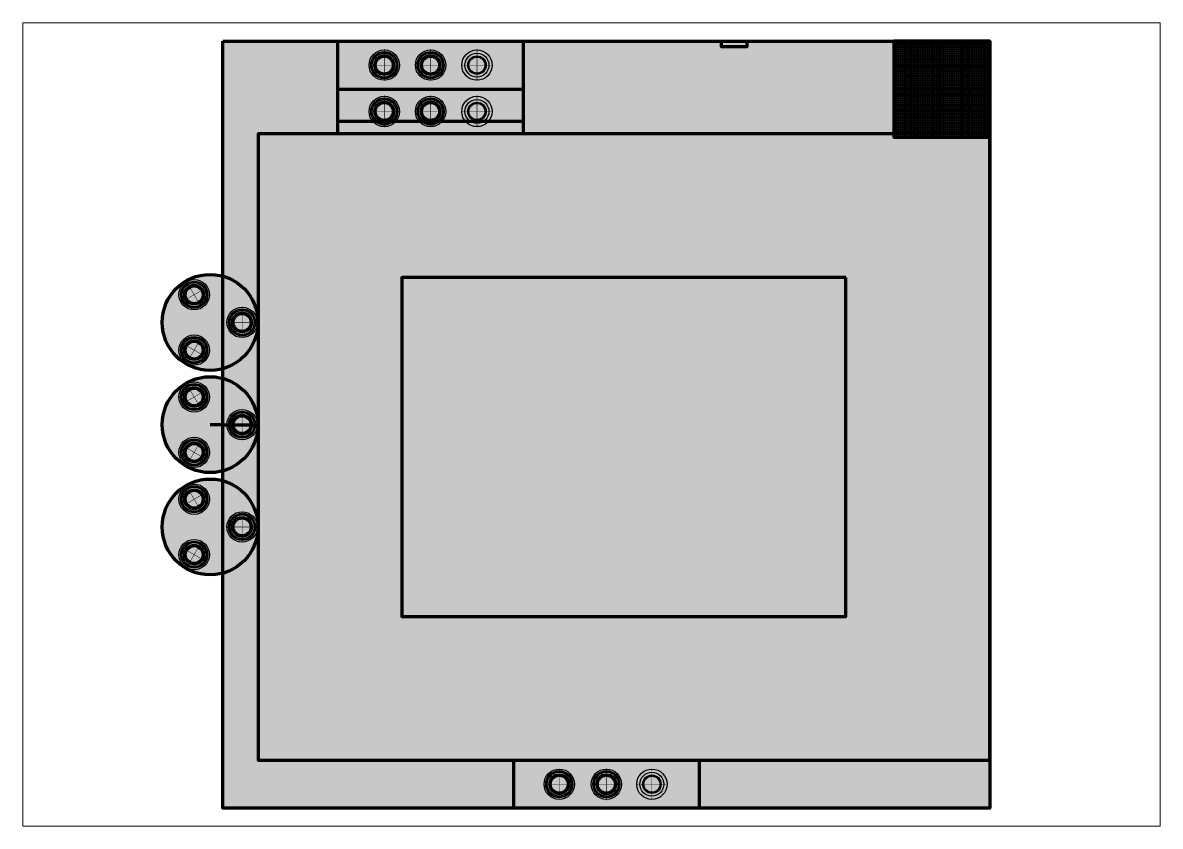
# Paper-space layout '布局1' of a CAD drawing. Header units: millimetres. Extents: x 0 to 2373, y 0 to 1676.
# The model-space entities are those that its viewports show. They can reach past a viewport. Long polylines and large blocks are cut down to what shows.
import ezdxf

# ---------------------------------------------------------------- set-up
doc = ezdxf.new("R2010")
doc.units = ezdxf.units.MM

msp = doc.modelspace()

# ---------------------------------------------------------------- hatches: boundary and pattern name
at = {"lineweight": 140, "true_color": 0xf7f281}
h = msp.add_hatch(color=51, dxfattribs=at)
h.dxf.hatch_style = 1
h.paths.add_polyline_path([(7251.8, 4433.8), (7251.8, 4143.8), (8411.8, 4143.8), (8411.8, 4433.8)])
h.paths.add_polyline_path([(6671.8, 4143.8), (6671.8, 4433.8), (6311.8, 4433.8), (6311.8, 3698.3, -0.337188), (6421.8, 3553.8), (6421.8, 4143.8)])
h.paths.add_polyline_path([(6311.8, 3409.2), (6311.8, 3378.3, -0.337188), (6421.8, 3233.8), (6421.8, 3553.8, -0.337188)])
h.paths.add_polyline_path([(6421.8, 3233.8, -0.337188), (6311.8, 3089.2), (6311.8, 3058.3, -0.337188), (6421.8, 2913.8)])
at = {"lineweight": 140, "true_color": 0xffffff}
h = msp.add_hatch(color=7, dxfattribs=at)
h.dxf.hatch_style = 1
h.paths.add_polyline_path([(7251.8, 4433.8), (6671.8, 4433.8), (6671.8, 4283.8), (7251.8, 4283.8)])
h.paths.add_polyline_path([(7251.8, 4283.8), (6671.8, 4283.8), (6671.8, 4143.8), (7251.8, 4143.8)])
at = {"lineweight": 140, "true_color": 0x000000}
h = msp.add_hatch(color=18, dxfattribs=at)
h.dxf.hatch_style = 1
h.paths.add_polyline_path([(7951.8, 4433.8), (7871.8, 4433.8), (7871.8, 4416.5), (7951.8, 4416.5)])
at = {"lineweight": 140}
h = msp.add_hatch(dxfattribs=at)
h.set_pattern_fill('ANGLE', color=3)
h.set_pattern_definition([(0, (2590.7735, 2282.445), (0, 6.985), [5.08, -1.905]), (90, (2590.7735, 2282.445), (-6.985, 4e-16), [5.08, -1.905])])
h.paths.add_polyline_path([(8411.8, 4433.8), (8411.8, 4133.8), (8711.8, 4133.8), (8711.8, 4433.8)])
h = msp.add_hatch(color=5, dxfattribs=at)
h.dxf.hatch_style = 1
h.paths.add_polyline_path([(8411.8, 4433.8), (8411.8, 4133.8), (8711.8, 4133.8), (8711.8, 4433.8)])
h = msp.add_hatch(color=90)
h.dxf.hatch_style = 1
h.paths.add_polyline_path([(6864.3, 4358.8), (6862.8, 4358.8, -0.03929), (6862.2, 4351.6), (6863.7, 4351.3, 0.03929)])
h.paths.add_polyline_path([(6862.7, 4371), (6861.2, 4370.7, -0.03929), (6862.5, 4363.6), (6864, 4363.7, 0.03929)])
h.paths.add_polyline_path([(6857.9, 4382.5), (6856.6, 4381.8, -0.03929), (6859.7, 4375.2), (6861.1, 4375.8, 0.03929)])
h.paths.add_polyline_path([(6850.4, 4392.3), (6849.3, 4391.3, -0.03929), (6854, 4385.8), (6855.2, 4386.7, 0.03929)])
h.paths.add_polyline_path([(6840.5, 4399.9), (6839.8, 4398.6, -0.03929), (6845.7, 4394.5), (6846.7, 4395.7, 0.03929)])
h.paths.add_polyline_path([(6836.1, 4402.1, 0.03929), (6829.1, 4404.6), (6828.7, 4403.2, -0.03929), (6835.5, 4400.8)])
h.paths.add_polyline_path([(6824.2, 4405.7, 0.03929), (6816.8, 4406.3), (6816.8, 4404.8, -0.03929), (6824, 4404.2)])
h.paths.add_polyline_path([(6811.8, 4406, 0.03929), (6804.5, 4404.6), (6804.9, 4403.2, -0.03929), (6812, 4404.5)])
h.paths.add_polyline_path([(6800.3, 4401.7), (6799.7, 4403.1, 0.03929), (6793, 4399.9), (6793.8, 4398.6, -0.03929)])
h.paths.add_polyline_path([(6789.7, 4396), (6788.9, 4397.2, 0.03929), (6783.2, 4392.3), (6784.2, 4391.3, -0.03929)])
h.paths.add_polyline_path([(6781, 4387.7), (6779.9, 4388.6, 0.03929), (6775.6, 4382.5), (6776.9, 4381.8, -0.03929)])
h.paths.add_polyline_path([(6774.7, 4377.5), (6773.4, 4378.1, 0.03929), (6770.9, 4371), (6772.3, 4370.7, -0.03929)])
h.paths.add_polyline_path([(6771.3, 4365.9), (6769.9, 4366.2, 0.03929), (6769.3, 4358.8), (6770.8, 4358.8, -0.03929)])
h.paths.add_polyline_path([(6771, 4353.9), (6769.5, 4353.8, 0.03929), (6770.9, 4346.5), (6772.3, 4346.8, -0.03929)])
h.paths.add_polyline_path([(6773.8, 4342.3), (6772.4, 4341.7, 0.03929), (6775.6, 4335), (6776.9, 4335.8, -0.03929)])
h.paths.add_polyline_path([(6779.6, 4331.7), (6778.3, 4330.8, 0.03929), (6783.2, 4325.2), (6784.2, 4326.2, -0.03929)])
h.paths.add_polyline_path([(6787.8, 4323), (6786.9, 4321.8, 0.03929), (6793, 4317.6), (6793.8, 4318.9, -0.03929)])
h.paths.add_polyline_path([(6798.1, 4316.7), (6797.5, 4315.4, 0.03929), (6804.5, 4312.9), (6804.9, 4314.3, -0.03929)])
h.paths.add_polyline_path([(6816.8, 4312.8, -0.03929), (6809.6, 4313.3), (6809.3, 4311.8, 0.03929), (6816.8, 4311.3)])
h.paths.add_polyline_path([(6829.1, 4312.9), (6828.7, 4314.3, -0.03929), (6821.6, 4313), (6821.7, 4311.5, 0.03929)])
h.paths.add_polyline_path([(6840.5, 4317.6), (6839.8, 4318.9, -0.03929), (6833.3, 4315.8), (6833.8, 4314.4, 0.03929)])
h.paths.add_polyline_path([(6850.4, 4325.2), (6849.3, 4326.2, -0.03929), (6843.8, 4321.5), (6844.7, 4320.3, 0.03929)])
h.paths.add_polyline_path([(6857.9, 4335), (6856.6, 4335.8, -0.03929), (6852.5, 4329.8), (6853.7, 4328.9, 0.03929)])
h.paths.add_polyline_path([(6862.7, 4346.5), (6861.2, 4346.8, -0.03929), (6858.8, 4340), (6860.2, 4339.4, 0.03929)])
h.paths.add_polyline_path([(6853, 4349), (6851.5, 4349.4, -0.03929), (6849.7, 4344.1), (6851, 4343.5, 0.03929)])
h.paths.add_polyline_path([(6849.2, 4340), (6847.9, 4340.8, -0.03929), (6844.7, 4336.1), (6845.9, 4335.2, 0.03929)])
h.paths.add_polyline_path([(6843.3, 4332.2), (6842.2, 4333.3, -0.03929), (6837.9, 4329.6), (6838.8, 4328.4, 0.03929)])
h.paths.add_polyline_path([(6835.5, 4326.3), (6834.8, 4327.6, -0.03929), (6829.7, 4325.1), (6830.2, 4323.7, 0.03929)])
h.paths.add_polyline_path([(6826.5, 4322.5), (6826.1, 4324, -0.03929), (6820.5, 4322.9), (6820.7, 4321.5, 0.03929)])
h.paths.add_polyline_path([(6816.8, 4322.8, -0.03929), (6811.1, 4323.2), (6810.9, 4321.7, 0.03929), (6816.8, 4321.3)])
h.paths.add_polyline_path([(6807.5, 4324, -0.03929), (6802.1, 4325.9), (6801.5, 4324.5, 0.03929), (6807.1, 4322.5)])
h.paths.add_polyline_path([(6794.1, 4330.8), (6793.2, 4329.6, 0.03929), (6798, 4326.3), (6798.8, 4327.6, -0.03929)])
h.paths.add_polyline_path([(6787.6, 4337.6), (6786.4, 4336.7, 0.03929), (6790.3, 4332.2), (6791.3, 4333.3, -0.03929)])
h.paths.add_polyline_path([(6783.2, 4345.9), (6781.8, 4345.3, 0.03929), (6784.3, 4340), (6785.6, 4340.8, -0.03929)])
h.paths.add_polyline_path([(6781, 4355), (6779.5, 4354.8, 0.03929), (6780.5, 4349), (6782, 4349.4, -0.03929)])
h.paths.add_polyline_path([(6781.2, 4364.4), (6779.7, 4364.6, 0.03929), (6779.3, 4358.8), (6780.8, 4358.8, -0.03929)])
h.paths.add_polyline_path([(6783.9, 4373.4), (6782.5, 4374, 0.03929), (6780.5, 4368.5), (6782, 4368.1, -0.03929)])
h.paths.add_polyline_path([(6788.8, 4381.4), (6787.6, 4382.4, 0.03929), (6784.3, 4377.5), (6785.6, 4376.8, -0.03929)])
h.paths.add_polyline_path([(6795.6, 4387.9), (6794.7, 4389.1, 0.03929), (6790.3, 4385.3), (6791.3, 4384.2, -0.03929)])
h.paths.add_polyline_path([(6803.9, 4392.4), (6803.3, 4393.8, 0.03929), (6798, 4391.2), (6798.8, 4389.9, -0.03929)])
h.paths.add_polyline_path([(6812.9, 4396, 0.03929), (6807.1, 4395), (6807.5, 4393.5, -0.03929), (6813, 4394.6)])
h.paths.add_polyline_path([(6822.6, 4395.8, 0.03929), (6816.8, 4396.3), (6816.8, 4394.8, -0.03929), (6822.4, 4394.3)])
h.paths.add_polyline_path([(6826.5, 4395), (6826.1, 4393.5, -0.03929), (6831.4, 4391.6), (6832, 4393, 0.03929)])
h.paths.add_polyline_path([(6835.5, 4391.2), (6834.8, 4389.9, -0.03929), (6839.4, 4386.7), (6840.4, 4387.9, 0.03929)])
h.paths.add_polyline_path([(6843.3, 4385.3), (6842.2, 4384.2, -0.03929), (6845.9, 4379.9), (6847.1, 4380.8, 0.03929)])
h.paths.add_polyline_path([(6849.2, 4377.5), (6847.9, 4376.8, -0.03929), (6850.4, 4371.7), (6851.8, 4372.2, 0.03929)])
h.paths.add_polyline_path([(6853, 4368.5), (6851.5, 4368.1, -0.03929), (6852.6, 4362.5), (6854.1, 4362.7, 0.03929)])
h.paths.add_polyline_path([(6854.3, 4358.8), (6852.8, 4358.8, -0.03929), (6852.3, 4353.1), (6853.8, 4352.9, 0.03929)])
h.paths.add_polyline_path([(6845.8, 4358.8), (6844.3, 4358.8, -0.03929), (6843.9, 4354.5), (6845.4, 4354.2, 0.03929)])
h.paths.add_polyline_path([(6844.8, 4366.3), (6843.3, 4365.9, -0.03929), (6844.1, 4361.6), (6845.6, 4361.8, 0.03929)])
h.paths.add_polyline_path([(6841.9, 4373.3), (6840.6, 4372.5, -0.03929), (6842.4, 4368.6), (6843.8, 4369.1, 0.03929)])
h.paths.add_polyline_path([(6837.3, 4379.3), (6836.2, 4378.2, -0.03929), (6839, 4374.9), (6840.2, 4375.8, 0.03929)])
h.paths.add_polyline_path([(6835, 4381.3, 0.03929), (6831.3, 4383.9), (6830.5, 4382.6, -0.03929), (6834.1, 4380.1)])
h.paths.add_polyline_path([(6828.6, 4385.2, 0.03929), (6824.3, 4386.8), (6823.9, 4385.3, -0.03929), (6828, 4383.9)])
h.paths.add_polyline_path([(6821.3, 4387.4, 0.03929), (6816.8, 4387.8), (6816.8, 4386.3, -0.03929), (6821.1, 4385.9)])
h.paths.add_polyline_path([(6813.7, 4387.6, 0.03929), (6809.3, 4386.8), (6809.7, 4385.3, -0.03929), (6813.9, 4386.1)])
h.paths.add_polyline_path([(6806.9, 4384.4), (6806.4, 4385.8, 0.03929), (6802.3, 4383.9), (6803, 4382.6, -0.03929)])
h.paths.add_polyline_path([(6800.6, 4381), (6799.7, 4382.2, 0.03929), (6796.3, 4379.3), (6797.3, 4378.2, -0.03929)])
h.paths.add_polyline_path([(6795.4, 4376.1), (6794.2, 4377, 0.03929), (6791.7, 4373.3), (6793, 4372.5, -0.03929)])
h.paths.add_polyline_path([(6791.6, 4369.9), (6790.3, 4370.5, 0.03929), (6788.8, 4366.3), (6790.2, 4365.9, -0.03929)])
h.paths.add_polyline_path([(6789.6, 4363.1), (6788.1, 4363.3, 0.03929), (6787.8, 4358.8), (6789.3, 4358.8, -0.03929)])
h.paths.add_polyline_path([(6789.4, 4355.9), (6787.9, 4355.7, 0.03929), (6788.8, 4351.2), (6790.2, 4351.6, -0.03929)])
h.paths.add_polyline_path([(6791.1, 4348.9), (6789.7, 4348.4, 0.03929), (6791.7, 4344.3), (6793, 4345, -0.03929)])
h.paths.add_polyline_path([(6794.5, 4342.6), (6793.3, 4341.7, 0.03929), (6796.3, 4338.2), (6797.3, 4339.3, -0.03929)])
h.paths.add_polyline_path([(6799.5, 4337.4), (6798.5, 4336.2, 0.03929), (6802.3, 4333.6), (6803, 4334.9, -0.03929)])
h.paths.add_polyline_path([(6805.6, 4333.6), (6805, 4332.3, 0.03929), (6809.3, 4330.7), (6809.7, 4332.2, -0.03929)])
h.paths.add_polyline_path([(6816.8, 4331.3, -0.03929), (6812.5, 4331.6), (6812.2, 4330.1, 0.03929), (6816.8, 4329.8)])
h.paths.add_polyline_path([(6823.9, 4332.2, -0.03929), (6819.6, 4331.4), (6819.8, 4329.9, 0.03929), (6824.3, 4330.7)])
h.paths.add_polyline_path([(6831.3, 4333.6), (6830.5, 4334.9, -0.03929), (6826.6, 4333.1), (6827.2, 4331.7, 0.03929)])
h.paths.add_polyline_path([(6837.3, 4338.2), (6836.2, 4339.3, -0.03929), (6832.9, 4336.5), (6833.8, 4335.3, 0.03929)])
h.paths.add_polyline_path([(6841.9, 4344.3), (6840.6, 4345, -0.03929), (6838.1, 4341.4), (6839.3, 4340.5, 0.03929)])
h.paths.add_polyline_path([(6844.8, 4351.2), (6843.3, 4351.6, -0.03929), (6841.9, 4347.6), (6843.3, 4347, 0.03929)])
h = msp.add_hatch(color=90)
h.dxf.hatch_style = 1
h.paths.add_polyline_path([(6864.3, 4358.8), (6862.8, 4358.8, -0.03929), (6862.2, 4351.6), (6863.7, 4351.3, 0.03929)])
h.paths.add_polyline_path([(6862.7, 4371), (6861.2, 4370.7, -0.03929), (6862.5, 4363.6), (6864, 4363.7, 0.03929)])
h.paths.add_polyline_path([(6857.9, 4382.5), (6856.6, 4381.8, -0.03929), (6859.7, 4375.2), (6861.1, 4375.8, 0.03929)])
h.paths.add_polyline_path([(6850.4, 4392.3), (6849.3, 4391.3, -0.03929), (6854, 4385.8), (6855.2, 4386.7, 0.03929)])
h.paths.add_polyline_path([(6840.5, 4399.9), (6839.8, 4398.6, -0.03929), (6845.7, 4394.5), (6846.7, 4395.7, 0.03929)])
h.paths.add_polyline_path([(6836.1, 4402.1, 0.03929), (6829.1, 4404.6), (6828.7, 4403.2, -0.03929), (6835.5, 4400.8)])
h.paths.add_polyline_path([(6824.2, 4405.7, 0.03929), (6816.8, 4406.3), (6816.8, 4404.8, -0.03929), (6824, 4404.2)])
h.paths.add_polyline_path([(6811.8, 4406, 0.03929), (6804.5, 4404.6), (6804.9, 4403.2, -0.03929), (6812, 4404.5)])
h.paths.add_polyline_path([(6800.3, 4401.7), (6799.7, 4403.1, 0.03929), (6793, 4399.9), (6793.8, 4398.6, -0.03929)])
h.paths.add_polyline_path([(6789.7, 4396), (6788.9, 4397.2, 0.03929), (6783.2, 4392.3), (6784.2, 4391.3, -0.03929)])
h.paths.add_polyline_path([(6781, 4387.7), (6779.9, 4388.6, 0.03929), (6775.6, 4382.5), (6776.9, 4381.8, -0.03929)])
h.paths.add_polyline_path([(6774.7, 4377.5), (6773.4, 4378.1, 0.03929), (6770.9, 4371), (6772.3, 4370.7, -0.03929)])
h.paths.add_polyline_path([(6771.3, 4365.9), (6769.9, 4366.2, 0.03929), (6769.3, 4358.8), (6770.8, 4358.8, -0.03929)])
h.paths.add_polyline_path([(6771, 4353.9), (6769.5, 4353.8, 0.03929), (6770.9, 4346.5), (6772.3, 4346.8, -0.03929)])
h.paths.add_polyline_path([(6773.8, 4342.3), (6772.4, 4341.7, 0.03929), (6775.6, 4335), (6776.9, 4335.8, -0.03929)])
h.paths.add_polyline_path([(6779.6, 4331.7), (6778.3, 4330.8, 0.03929), (6783.2, 4325.2), (6784.2, 4326.2, -0.03929)])
h.paths.add_polyline_path([(6787.8, 4323), (6786.9, 4321.8, 0.03929), (6793, 4317.6), (6793.8, 4318.9, -0.03929)])
h.paths.add_polyline_path([(6798.1, 4316.7), (6797.5, 4315.4, 0.03929), (6804.5, 4312.9), (6804.9, 4314.3, -0.03929)])
h.paths.add_polyline_path([(6816.8, 4312.8, -0.03929), (6809.6, 4313.3), (6809.3, 4311.8, 0.03929), (6816.8, 4311.3)])
h.paths.add_polyline_path([(6829.1, 4312.9), (6828.7, 4314.3, -0.03929), (6821.6, 4313), (6821.7, 4311.5, 0.03929)])
h.paths.add_polyline_path([(6840.5, 4317.6), (6839.8, 4318.9, -0.03929), (6833.3, 4315.8), (6833.8, 4314.4, 0.03929)])
h.paths.add_polyline_path([(6850.4, 4325.2), (6849.3, 4326.2, -0.03929), (6843.8, 4321.5), (6844.7, 4320.3, 0.03929)])
h.paths.add_polyline_path([(6857.9, 4335), (6856.6, 4335.8, -0.03929), (6852.5, 4329.8), (6853.7, 4328.9, 0.03929)])
h.paths.add_polyline_path([(6862.7, 4346.5), (6861.2, 4346.8, -0.03929), (6858.8, 4340), (6860.2, 4339.4, 0.03929)])
h.paths.add_polyline_path([(6853, 4349), (6851.5, 4349.4, -0.03929), (6849.7, 4344.1), (6851, 4343.5, 0.03929)])
h.paths.add_polyline_path([(6849.2, 4340), (6847.9, 4340.8, -0.03929), (6844.7, 4336.1), (6845.9, 4335.2, 0.03929)])
h.paths.add_polyline_path([(6843.3, 4332.2), (6842.2, 4333.3, -0.03929), (6837.9, 4329.6), (6838.8, 4328.4, 0.03929)])
h.paths.add_polyline_path([(6835.5, 4326.3), (6834.8, 4327.6, -0.03929), (6829.7, 4325.1), (6830.2, 4323.7, 0.03929)])
h.paths.add_polyline_path([(6826.5, 4322.5), (6826.1, 4324, -0.03929), (6820.5, 4322.9), (6820.7, 4321.5, 0.03929)])
h.paths.add_polyline_path([(6816.8, 4322.8, -0.03929), (6811.1, 4323.2), (6810.9, 4321.7, 0.03929), (6816.8, 4321.3)])
h.paths.add_polyline_path([(6807.5, 4324, -0.03929), (6802.1, 4325.9), (6801.5, 4324.5, 0.03929), (6807.1, 4322.5)])
h.paths.add_polyline_path([(6794.1, 4330.8), (6793.2, 4329.6, 0.03929), (6798, 4326.3), (6798.8, 4327.6, -0.03929)])
h.paths.add_polyline_path([(6787.6, 4337.6), (6786.4, 4336.7, 0.03929), (6790.3, 4332.2), (6791.3, 4333.3, -0.03929)])
h.paths.add_polyline_path([(6783.2, 4345.9), (6781.8, 4345.3, 0.03929), (6784.3, 4340), (6785.6, 4340.8, -0.03929)])
h.paths.add_polyline_path([(6781, 4355), (6779.5, 4354.8, 0.03929), (6780.5, 4349), (6782, 4349.4, -0.03929)])
h.paths.add_polyline_path([(6781.2, 4364.4), (6779.7, 4364.6, 0.03929), (6779.3, 4358.8), (6780.8, 4358.8, -0.03929)])
h.paths.add_polyline_path([(6783.9, 4373.4), (6782.5, 4374, 0.03929), (6780.5, 4368.5), (6782, 4368.1, -0.03929)])
h.paths.add_polyline_path([(6788.8, 4381.4), (6787.6, 4382.4, 0.03929), (6784.3, 4377.5), (6785.6, 4376.8, -0.03929)])
h.paths.add_polyline_path([(6795.6, 4387.9), (6794.7, 4389.1, 0.03929), (6790.3, 4385.3), (6791.3, 4384.2, -0.03929)])
h.paths.add_polyline_path([(6803.9, 4392.4), (6803.3, 4393.8, 0.03929), (6798, 4391.2), (6798.8, 4389.9, -0.03929)])
h.paths.add_polyline_path([(6812.9, 4396, 0.03929), (6807.1, 4395), (6807.5, 4393.5, -0.03929), (6813, 4394.6)])
h.paths.add_polyline_path([(6822.6, 4395.8, 0.03929), (6816.8, 4396.3), (6816.8, 4394.8, -0.03929), (6822.4, 4394.3)])
h.paths.add_polyline_path([(6826.5, 4395), (6826.1, 4393.5, -0.03929), (6831.4, 4391.6), (6832, 4393, 0.03929)])
h.paths.add_polyline_path([(6835.5, 4391.2), (6834.8, 4389.9, -0.03929), (6839.4, 4386.7), (6840.4, 4387.9, 0.03929)])
h.paths.add_polyline_path([(6843.3, 4385.3), (6842.2, 4384.2, -0.03929), (6845.9, 4379.9), (6847.1, 4380.8, 0.03929)])
h.paths.add_polyline_path([(6849.2, 4377.5), (6847.9, 4376.8, -0.03929), (6850.4, 4371.7), (6851.8, 4372.2, 0.03929)])
h.paths.add_polyline_path([(6853, 4368.5), (6851.5, 4368.1, -0.03929), (6852.6, 4362.5), (6854.1, 4362.7, 0.03929)])
h.paths.add_polyline_path([(6854.3, 4358.8), (6852.8, 4358.8, -0.03929), (6852.3, 4353.1), (6853.8, 4352.9, 0.03929)])
h.paths.add_polyline_path([(6845.8, 4358.8), (6844.3, 4358.8, -0.03929), (6843.9, 4354.5), (6845.4, 4354.2, 0.03929)])
h.paths.add_polyline_path([(6844.8, 4366.3), (6843.3, 4365.9, -0.03929), (6844.1, 4361.6), (6845.6, 4361.8, 0.03929)])
h.paths.add_polyline_path([(6841.9, 4373.3), (6840.6, 4372.5, -0.03929), (6842.4, 4368.6), (6843.8, 4369.1, 0.03929)])
h.paths.add_polyline_path([(6837.3, 4379.3), (6836.2, 4378.2, -0.03929), (6839, 4374.9), (6840.2, 4375.8, 0.03929)])
h.paths.add_polyline_path([(6835, 4381.3, 0.03929), (6831.3, 4383.9), (6830.5, 4382.6, -0.03929), (6834.1, 4380.1)])
h.paths.add_polyline_path([(6828.6, 4385.2, 0.03929), (6824.3, 4386.8), (6823.9, 4385.3, -0.03929), (6828, 4383.9)])
h.paths.add_polyline_path([(6821.3, 4387.4, 0.03929), (6816.8, 4387.8), (6816.8, 4386.3, -0.03929), (6821.1, 4385.9)])
h.paths.add_polyline_path([(6813.7, 4387.6, 0.03929), (6809.3, 4386.8), (6809.7, 4385.3, -0.03929), (6813.9, 4386.1)])
h.paths.add_polyline_path([(6806.9, 4384.4), (6806.4, 4385.8, 0.03929), (6802.3, 4383.9), (6803, 4382.6, -0.03929)])
h.paths.add_polyline_path([(6800.6, 4381), (6799.7, 4382.2, 0.03929), (6796.3, 4379.3), (6797.3, 4378.2, -0.03929)])
h.paths.add_polyline_path([(6795.4, 4376.1), (6794.2, 4377, 0.03929), (6791.7, 4373.3), (6793, 4372.5, -0.03929)])
h.paths.add_polyline_path([(6791.6, 4369.9), (6790.3, 4370.5, 0.03929), (6788.8, 4366.3), (6790.2, 4365.9, -0.03929)])
h.paths.add_polyline_path([(6789.6, 4363.1), (6788.1, 4363.3, 0.03929), (6787.8, 4358.8), (6789.3, 4358.8, -0.03929)])
h.paths.add_polyline_path([(6789.4, 4355.9), (6787.9, 4355.7, 0.03929), (6788.8, 4351.2), (6790.2, 4351.6, -0.03929)])
h.paths.add_polyline_path([(6791.1, 4348.9), (6789.7, 4348.4, 0.03929), (6791.7, 4344.3), (6793, 4345, -0.03929)])
h.paths.add_polyline_path([(6794.5, 4342.6), (6793.3, 4341.7, 0.03929), (6796.3, 4338.2), (6797.3, 4339.3, -0.03929)])
h.paths.add_polyline_path([(6799.5, 4337.4), (6798.5, 4336.2, 0.03929), (6802.3, 4333.6), (6803, 4334.9, -0.03929)])
h.paths.add_polyline_path([(6805.6, 4333.6), (6805, 4332.3, 0.03929), (6809.3, 4330.7), (6809.7, 4332.2, -0.03929)])
h.paths.add_polyline_path([(6816.8, 4331.3, -0.03929), (6812.5, 4331.6), (6812.2, 4330.1, 0.03929), (6816.8, 4329.8)])
h.paths.add_polyline_path([(6823.9, 4332.2, -0.03929), (6819.6, 4331.4), (6819.8, 4329.9, 0.03929), (6824.3, 4330.7)])
h.paths.add_polyline_path([(6831.3, 4333.6), (6830.5, 4334.9, -0.03929), (6826.6, 4333.1), (6827.2, 4331.7, 0.03929)])
h.paths.add_polyline_path([(6837.3, 4338.2), (6836.2, 4339.3, -0.03929), (6832.9, 4336.5), (6833.8, 4335.3, 0.03929)])
h.paths.add_polyline_path([(6841.9, 4344.3), (6840.6, 4345, -0.03929), (6838.1, 4341.4), (6839.3, 4340.5, 0.03929)])
h.paths.add_polyline_path([(6844.8, 4351.2), (6843.3, 4351.6, -0.03929), (6841.9, 4347.6), (6843.3, 4347, 0.03929)])
h = msp.add_hatch(color=3, dxfattribs=at)
h.dxf.hatch_style = 1
h.paths.add_polyline_path([(6859.3, 4358.8, 1), (6774.3, 4358.8, 1)])
h.paths.add_polyline_path([(6857.8, 4358.8, 1), (6775.8, 4358.8, 1)], flags=16)
h.paths.add_polyline_path([(6854.3, 4358.8, -1), (6779.3, 4358.8, -1)], flags=0)
h.paths.add_polyline_path([(6849.3, 4358.8, -1), (6784.3, 4358.8, -1)], flags=0)
h.paths.add_polyline_path([(6847.8, 4358.8, -1), (6785.8, 4358.8, -1)], flags=0)
h.paths.add_polyline_path([(6845.8, 4358.8, -1), (6787.8, 4358.8, -1)], flags=0)
h.paths.add_polyline_path([(6843.3, 4358.8, -1), (6790.3, 4358.8, -1)], flags=0)
h.paths.add_polyline_path([(6841.8, 4358.8, -1), (6791.8, 4358.8, -1)], flags=0)
h = msp.add_hatch(color=3, dxfattribs=at)
h.dxf.hatch_style = 1
h.paths.add_polyline_path([(6859.3, 4358.8, 1), (6774.3, 4358.8, 1)])
h.paths.add_polyline_path([(6857.8, 4358.8, 1), (6775.8, 4358.8, 1)], flags=16)
h.paths.add_polyline_path([(6854.3, 4358.8, -1), (6779.3, 4358.8, -1)], flags=0)
h.paths.add_polyline_path([(6849.3, 4358.8, -1), (6784.3, 4358.8, -1)], flags=0)
h.paths.add_polyline_path([(6847.8, 4358.8, -1), (6785.8, 4358.8, -1)], flags=0)
h.paths.add_polyline_path([(6845.8, 4358.8, -1), (6787.8, 4358.8, -1)], flags=0)
h.paths.add_polyline_path([(6843.3, 4358.8, -1), (6790.3, 4358.8, -1)], flags=0)
h.paths.add_polyline_path([(6841.8, 4358.8, -1), (6791.8, 4358.8, -1)], flags=0)
h = msp.add_hatch(color=3, dxfattribs=at)
h.dxf.hatch_style = 1
h.paths.add_polyline_path([(6849.3, 4358.8, 1), (6784.3, 4358.8, 1)])
h.paths.add_polyline_path([(6847.8, 4358.8, 1), (6785.8, 4358.8, 1)], flags=16)
h.paths.add_polyline_path([(6845.8, 4358.8, -1), (6787.8, 4358.8, -1)], flags=0)
h.paths.add_polyline_path([(6843.3, 4358.8, -1), (6790.3, 4358.8, -1)], flags=0)
h.paths.add_polyline_path([(6841.8, 4358.8, -1), (6791.8, 4358.8, -1)], flags=0)
h = msp.add_hatch(color=3, dxfattribs=at)
h.dxf.hatch_style = 1
h.paths.add_polyline_path([(6849.3, 4358.8, 1), (6784.3, 4358.8, 1)])
h.paths.add_polyline_path([(6847.8, 4358.8, 1), (6785.8, 4358.8, 1)], flags=16)
h.paths.add_polyline_path([(6845.8, 4358.8, -1), (6787.8, 4358.8, -1)], flags=0)
h.paths.add_polyline_path([(6843.3, 4358.8, -1), (6790.3, 4358.8, -1)], flags=0)
h.paths.add_polyline_path([(6841.8, 4358.8, -1), (6791.8, 4358.8, -1)], flags=0)
h = msp.add_hatch(color=3, dxfattribs=at)
h.dxf.hatch_style = 1
h.paths.add_polyline_path([(6843.3, 4358.8, 1), (6790.3, 4358.8, 1)])
h.paths.add_polyline_path([(6841.8, 4358.8, 1), (6791.8, 4358.8, 1)], flags=16)
h = msp.add_hatch(color=3, dxfattribs=at)
h.dxf.hatch_style = 1
h.paths.add_polyline_path([(6843.3, 4358.8, 1), (6790.3, 4358.8, 1)])
h.paths.add_polyline_path([(6841.8, 4358.8, 1), (6791.8, 4358.8, 1)], flags=16)
h = msp.add_hatch(color=1)
h.dxf.hatch_style = 1
h.paths.add_polyline_path([(7009.3, 4358.8), (7007.8, 4358.8, -0.03929), (7007.2, 4351.6), (7008.7, 4351.3, 0.03929)])
h.paths.add_polyline_path([(7007.7, 4371), (7006.2, 4370.7, -0.03929), (7007.5, 4363.6), (7009, 4363.7, 0.03929)])
h.paths.add_polyline_path([(7002.9, 4382.5), (7001.6, 4381.8, -0.03929), (7004.7, 4375.2), (7006.1, 4375.8, 0.03929)])
h.paths.add_polyline_path([(6995.4, 4392.3), (6994.3, 4391.3, -0.03929), (6999, 4385.8), (7000.2, 4386.7, 0.03929)])
h.paths.add_polyline_path([(6985.5, 4399.9), (6984.8, 4398.6, -0.03929), (6990.7, 4394.5), (6991.7, 4395.7, 0.03929)])
h.paths.add_polyline_path([(6974.1, 4404.6), (6973.7, 4403.2, -0.03929), (6980.5, 4400.8), (6981.1, 4402.1, 0.03929)])
h.paths.add_polyline_path([(6969.2, 4405.7, 0.03929), (6961.8, 4406.3), (6961.8, 4404.8, -0.03929), (6969, 4404.2)])
h.paths.add_polyline_path([(6956.8, 4406, 0.03929), (6949.5, 4404.6), (6949.9, 4403.2, -0.03929), (6957, 4404.5)])
h.paths.add_polyline_path([(6945.3, 4401.7), (6944.7, 4403.1, 0.03929), (6938, 4399.9), (6938.8, 4398.6, -0.03929)])
h.paths.add_polyline_path([(6934.7, 4396), (6933.9, 4397.2, 0.03929), (6928.2, 4392.3), (6929.2, 4391.3, -0.03929)])
h.paths.add_polyline_path([(6926, 4387.7), (6924.9, 4388.6, 0.03929), (6920.6, 4382.5), (6921.9, 4381.8, -0.03929)])
h.paths.add_polyline_path([(6919.7, 4377.5), (6918.4, 4378.1, 0.03929), (6915.9, 4371), (6917.3, 4370.7, -0.03929)])
h.paths.add_polyline_path([(6916.3, 4365.9), (6914.9, 4366.2, 0.03929), (6914.3, 4358.8), (6915.8, 4358.8, -0.03929)])
h.paths.add_polyline_path([(6916, 4353.9), (6914.5, 4353.8, 0.03929), (6915.9, 4346.5), (6917.3, 4346.8, -0.03929)])
h.paths.add_polyline_path([(6918.8, 4342.3), (6917.4, 4341.7, 0.03929), (6920.6, 4335), (6921.9, 4335.8, -0.03929)])
h.paths.add_polyline_path([(6924.6, 4331.7), (6923.3, 4330.8, 0.03929), (6928.2, 4325.2), (6929.2, 4326.2, -0.03929)])
h.paths.add_polyline_path([(6932.8, 4323), (6931.9, 4321.8, 0.03929), (6938, 4317.6), (6938.8, 4318.9, -0.03929)])
h.paths.add_polyline_path([(6949.9, 4314.3, -0.03929), (6943.1, 4316.7), (6942.5, 4315.4, 0.03929), (6949.5, 4312.9)])
h.paths.add_polyline_path([(6961.8, 4312.8, -0.03929), (6954.6, 4313.3), (6954.3, 4311.8, 0.03929), (6961.8, 4311.3)])
h.paths.add_polyline_path([(6974.1, 4312.9), (6973.7, 4314.3, -0.03929), (6966.6, 4313), (6966.7, 4311.5, 0.03929)])
h.paths.add_polyline_path([(6985.5, 4317.6), (6984.8, 4318.9, -0.03929), (6978.3, 4315.8), (6978.8, 4314.4, 0.03929)])
h.paths.add_polyline_path([(6995.4, 4325.2), (6994.3, 4326.2, -0.03929), (6988.8, 4321.5), (6989.7, 4320.3, 0.03929)])
h.paths.add_polyline_path([(7002.9, 4335), (7001.6, 4335.8, -0.03929), (6997.5, 4329.8), (6998.7, 4328.9, 0.03929)])
h.paths.add_polyline_path([(7007.7, 4346.5), (7006.2, 4346.8, -0.03929), (7003.8, 4340), (7005.2, 4339.4, 0.03929)])
h.paths.add_polyline_path([(6998, 4349), (6996.5, 4349.4, -0.03929), (6994.7, 4344.1), (6996, 4343.5, 0.03929)])
h.paths.add_polyline_path([(6994.2, 4340), (6992.9, 4340.8, -0.03929), (6989.7, 4336.1), (6990.9, 4335.2, 0.03929)])
h.paths.add_polyline_path([(6988.3, 4332.2), (6987.2, 4333.3, -0.03929), (6982.9, 4329.6), (6983.8, 4328.4, 0.03929)])
h.paths.add_polyline_path([(6979.8, 4327.6, -0.03929), (6974.7, 4325.1), (6975.2, 4323.7, 0.03929), (6980.5, 4326.3)])
h.paths.add_polyline_path([(6971.1, 4324, -0.03929), (6965.5, 4322.9), (6965.7, 4321.5, 0.03929), (6971.5, 4322.5)])
h.paths.add_polyline_path([(6961.8, 4322.8, -0.03929), (6956.1, 4323.2), (6955.9, 4321.7, 0.03929), (6961.8, 4321.3)])
h.paths.add_polyline_path([(6952.5, 4324, -0.03929), (6947.1, 4325.9), (6946.5, 4324.5, 0.03929), (6952.1, 4322.5)])
h.paths.add_polyline_path([(6939.1, 4330.8), (6938.2, 4329.6, 0.03929), (6943, 4326.3), (6943.8, 4327.6, -0.03929)])
h.paths.add_polyline_path([(6932.6, 4337.6), (6931.4, 4336.7, 0.03929), (6935.3, 4332.2), (6936.3, 4333.3, -0.03929)])
h.paths.add_polyline_path([(6928.2, 4345.9), (6926.8, 4345.3, 0.03929), (6929.3, 4340), (6930.6, 4340.8, -0.03929)])
h.paths.add_polyline_path([(6926, 4355), (6924.5, 4354.8, 0.03929), (6925.5, 4349), (6927, 4349.4, -0.03929)])
h.paths.add_polyline_path([(6926.2, 4364.4), (6924.7, 4364.6, 0.03929), (6924.3, 4358.8), (6925.8, 4358.8, -0.03929)])
h.paths.add_polyline_path([(6928.9, 4373.4), (6927.5, 4374, 0.03929), (6925.5, 4368.5), (6927, 4368.1, -0.03929)])
h.paths.add_polyline_path([(6933.8, 4381.4), (6932.6, 4382.4, 0.03929), (6929.3, 4377.5), (6930.6, 4376.8, -0.03929)])
h.paths.add_polyline_path([(6940.6, 4387.9), (6939.7, 4389.1, 0.03929), (6935.3, 4385.3), (6936.3, 4384.2, -0.03929)])
h.paths.add_polyline_path([(6948.9, 4392.4), (6948.3, 4393.8, 0.03929), (6943, 4391.2), (6943.8, 4389.9, -0.03929)])
h.paths.add_polyline_path([(6957.9, 4396, 0.03929), (6952.1, 4395), (6952.5, 4393.5, -0.03929), (6958, 4394.6)])
h.paths.add_polyline_path([(6967.6, 4395.8, 0.03929), (6961.8, 4396.3), (6961.8, 4394.8, -0.03929), (6967.4, 4394.3)])
h.paths.add_polyline_path([(6971.5, 4395), (6971.1, 4393.5, -0.03929), (6976.4, 4391.6), (6977, 4393, 0.03929)])
h.paths.add_polyline_path([(6980.5, 4391.2), (6979.8, 4389.9, -0.03929), (6984.4, 4386.7), (6985.4, 4387.9, 0.03929)])
h.paths.add_polyline_path([(6988.3, 4385.3), (6987.2, 4384.2, -0.03929), (6990.9, 4379.9), (6992.1, 4380.8, 0.03929)])
h.paths.add_polyline_path([(6994.2, 4377.5), (6992.9, 4376.8, -0.03929), (6995.4, 4371.7), (6996.8, 4372.2, 0.03929)])
h.paths.add_polyline_path([(6998, 4368.5), (6996.5, 4368.1, -0.03929), (6997.6, 4362.5), (6999.1, 4362.7, 0.03929)])
h.paths.add_polyline_path([(6999.3, 4358.8), (6997.8, 4358.8, -0.03929), (6997.3, 4353.1), (6998.8, 4352.9, 0.03929)])
h.paths.add_polyline_path([(6990.8, 4358.8), (6989.3, 4358.8, -0.03929), (6988.9, 4354.5), (6990.4, 4354.2, 0.03929)])
h.paths.add_polyline_path([(6989.8, 4366.3), (6988.3, 4365.9, -0.03929), (6989.1, 4361.6), (6990.6, 4361.8, 0.03929)])
h.paths.add_polyline_path([(6986.9, 4373.3), (6985.6, 4372.5, -0.03929), (6987.4, 4368.6), (6988.8, 4369.1, 0.03929)])
h.paths.add_polyline_path([(6982.3, 4379.3), (6981.2, 4378.2, -0.03929), (6984, 4374.9), (6985.2, 4375.8, 0.03929)])
h.paths.add_polyline_path([(6976.3, 4383.9), (6975.5, 4382.6, -0.03929), (6979.1, 4380.1), (6980, 4381.3, 0.03929)])
h.paths.add_polyline_path([(6973.6, 4385.2, 0.03929), (6969.3, 4386.8), (6968.9, 4385.3, -0.03929), (6973, 4383.9)])
h.paths.add_polyline_path([(6966.3, 4387.4, 0.03929), (6961.8, 4387.8), (6961.8, 4386.3, -0.03929), (6966.1, 4385.9)])
h.paths.add_polyline_path([(6958.7, 4387.6, 0.03929), (6954.3, 4386.8), (6954.7, 4385.3, -0.03929), (6958.9, 4386.1)])
h.paths.add_polyline_path([(6951.9, 4384.4), (6951.4, 4385.8, 0.03929), (6947.3, 4383.9), (6948, 4382.6, -0.03929)])
h.paths.add_polyline_path([(6945.6, 4381), (6944.7, 4382.2, 0.03929), (6941.3, 4379.3), (6942.3, 4378.2, -0.03929)])
h.paths.add_polyline_path([(6940.4, 4376.1), (6939.2, 4377, 0.03929), (6936.7, 4373.3), (6938, 4372.5, -0.03929)])
h.paths.add_polyline_path([(6936.6, 4369.9), (6935.3, 4370.5, 0.03929), (6933.8, 4366.3), (6935.2, 4365.9, -0.03929)])
h.paths.add_polyline_path([(6934.6, 4363.1), (6933.1, 4363.3, 0.03929), (6932.8, 4358.8), (6934.3, 4358.8, -0.03929)])
h.paths.add_polyline_path([(6934.4, 4355.9), (6932.9, 4355.7, 0.03929), (6933.8, 4351.2), (6935.2, 4351.6, -0.03929)])
h.paths.add_polyline_path([(6936.1, 4348.9), (6934.7, 4348.4, 0.03929), (6936.7, 4344.3), (6938, 4345, -0.03929)])
h.paths.add_polyline_path([(6939.5, 4342.6), (6938.3, 4341.7, 0.03929), (6941.3, 4338.2), (6942.3, 4339.3, -0.03929)])
h.paths.add_polyline_path([(6948, 4334.9, -0.03929), (6944.5, 4337.4), (6943.5, 4336.2, 0.03929), (6947.3, 4333.6)])
h.paths.add_polyline_path([(6950.6, 4333.6), (6950, 4332.3, 0.03929), (6954.3, 4330.7), (6954.7, 4332.2, -0.03929)])
h.paths.add_polyline_path([(6961.8, 4331.3, -0.03929), (6957.5, 4331.6), (6957.2, 4330.1, 0.03929), (6961.8, 4329.8)])
h.paths.add_polyline_path([(6968.9, 4332.2, -0.03929), (6964.6, 4331.4), (6964.8, 4329.9, 0.03929), (6969.3, 4330.7)])
h.paths.add_polyline_path([(6976.3, 4333.6), (6975.5, 4334.9, -0.03929), (6971.6, 4333.1), (6972.2, 4331.7, 0.03929)])
h.paths.add_polyline_path([(6982.3, 4338.2), (6981.2, 4339.3, -0.03929), (6977.9, 4336.5), (6978.8, 4335.3, 0.03929)])
h.paths.add_polyline_path([(6986.9, 4344.3), (6985.6, 4345, -0.03929), (6983.1, 4341.4), (6984.3, 4340.5, 0.03929)])
h.paths.add_polyline_path([(6989.8, 4351.2), (6988.3, 4351.6, -0.03929), (6986.9, 4347.6), (6988.3, 4347, 0.03929)])
h = msp.add_hatch(color=1)
h.dxf.hatch_style = 1
h.paths.add_polyline_path([(7009.3, 4358.8), (7007.8, 4358.8, -0.03929), (7007.2, 4351.6), (7008.7, 4351.3, 0.03929)])
h.paths.add_polyline_path([(7007.7, 4371), (7006.2, 4370.7, -0.03929), (7007.5, 4363.6), (7009, 4363.7, 0.03929)])
h.paths.add_polyline_path([(7002.9, 4382.5), (7001.6, 4381.8, -0.03929), (7004.7, 4375.2), (7006.1, 4375.8, 0.03929)])
h.paths.add_polyline_path([(6995.4, 4392.3), (6994.3, 4391.3, -0.03929), (6999, 4385.8), (7000.2, 4386.7, 0.03929)])
h.paths.add_polyline_path([(6985.5, 4399.9), (6984.8, 4398.6, -0.03929), (6990.7, 4394.5), (6991.7, 4395.7, 0.03929)])
h.paths.add_polyline_path([(6974.1, 4404.6), (6973.7, 4403.2, -0.03929), (6980.5, 4400.8), (6981.1, 4402.1, 0.03929)])
h.paths.add_polyline_path([(6969.2, 4405.7, 0.03929), (6961.8, 4406.3), (6961.8, 4404.8, -0.03929), (6969, 4404.2)])
h.paths.add_polyline_path([(6956.8, 4406, 0.03929), (6949.5, 4404.6), (6949.9, 4403.2, -0.03929), (6957, 4404.5)])
h.paths.add_polyline_path([(6945.3, 4401.7), (6944.7, 4403.1, 0.03929), (6938, 4399.9), (6938.8, 4398.6, -0.03929)])
h.paths.add_polyline_path([(6934.7, 4396), (6933.9, 4397.2, 0.03929), (6928.2, 4392.3), (6929.2, 4391.3, -0.03929)])
h.paths.add_polyline_path([(6926, 4387.7), (6924.9, 4388.6, 0.03929), (6920.6, 4382.5), (6921.9, 4381.8, -0.03929)])
h.paths.add_polyline_path([(6919.7, 4377.5), (6918.4, 4378.1, 0.03929), (6915.9, 4371), (6917.3, 4370.7, -0.03929)])
h.paths.add_polyline_path([(6916.3, 4365.9), (6914.9, 4366.2, 0.03929), (6914.3, 4358.8), (6915.8, 4358.8, -0.03929)])
h.paths.add_polyline_path([(6916, 4353.9), (6914.5, 4353.8, 0.03929), (6915.9, 4346.5), (6917.3, 4346.8, -0.03929)])
h.paths.add_polyline_path([(6918.8, 4342.3), (6917.4, 4341.7, 0.03929), (6920.6, 4335), (6921.9, 4335.8, -0.03929)])
h.paths.add_polyline_path([(6924.6, 4331.7), (6923.3, 4330.8, 0.03929), (6928.2, 4325.2), (6929.2, 4326.2, -0.03929)])
h.paths.add_polyline_path([(6932.8, 4323), (6931.9, 4321.8, 0.03929), (6938, 4317.6), (6938.8, 4318.9, -0.03929)])
h.paths.add_polyline_path([(6949.9, 4314.3, -0.03929), (6943.1, 4316.7), (6942.5, 4315.4, 0.03929), (6949.5, 4312.9)])
h.paths.add_polyline_path([(6961.8, 4312.8, -0.03929), (6954.6, 4313.3), (6954.3, 4311.8, 0.03929), (6961.8, 4311.3)])
h.paths.add_polyline_path([(6974.1, 4312.9), (6973.7, 4314.3, -0.03929), (6966.6, 4313), (6966.7, 4311.5, 0.03929)])
h.paths.add_polyline_path([(6985.5, 4317.6), (6984.8, 4318.9, -0.03929), (6978.3, 4315.8), (6978.8, 4314.4, 0.03929)])
h.paths.add_polyline_path([(6995.4, 4325.2), (6994.3, 4326.2, -0.03929), (6988.8, 4321.5), (6989.7, 4320.3, 0.03929)])
h.paths.add_polyline_path([(7002.9, 4335), (7001.6, 4335.8, -0.03929), (6997.5, 4329.8), (6998.7, 4328.9, 0.03929)])
h.paths.add_polyline_path([(7007.7, 4346.5), (7006.2, 4346.8, -0.03929), (7003.8, 4340), (7005.2, 4339.4, 0.03929)])
h.paths.add_polyline_path([(6998, 4349), (6996.5, 4349.4, -0.03929), (6994.7, 4344.1), (6996, 4343.5, 0.03929)])
h.paths.add_polyline_path([(6994.2, 4340), (6992.9, 4340.8, -0.03929), (6989.7, 4336.1), (6990.9, 4335.2, 0.03929)])
h.paths.add_polyline_path([(6988.3, 4332.2), (6987.2, 4333.3, -0.03929), (6982.9, 4329.6), (6983.8, 4328.4, 0.03929)])
h.paths.add_polyline_path([(6979.8, 4327.6, -0.03929), (6974.7, 4325.1), (6975.2, 4323.7, 0.03929), (6980.5, 4326.3)])
h.paths.add_polyline_path([(6971.1, 4324, -0.03929), (6965.5, 4322.9), (6965.7, 4321.5, 0.03929), (6971.5, 4322.5)])
h.paths.add_polyline_path([(6961.8, 4322.8, -0.03929), (6956.1, 4323.2), (6955.9, 4321.7, 0.03929), (6961.8, 4321.3)])
h.paths.add_polyline_path([(6952.5, 4324, -0.03929), (6947.1, 4325.9), (6946.5, 4324.5, 0.03929), (6952.1, 4322.5)])
h.paths.add_polyline_path([(6939.1, 4330.8), (6938.2, 4329.6, 0.03929), (6943, 4326.3), (6943.8, 4327.6, -0.03929)])
h.paths.add_polyline_path([(6932.6, 4337.6), (6931.4, 4336.7, 0.03929), (6935.3, 4332.2), (6936.3, 4333.3, -0.03929)])
h.paths.add_polyline_path([(6928.2, 4345.9), (6926.8, 4345.3, 0.03929), (6929.3, 4340), (6930.6, 4340.8, -0.03929)])
h.paths.add_polyline_path([(6926, 4355), (6924.5, 4354.8, 0.03929), (6925.5, 4349), (6927, 4349.4, -0.03929)])
h.paths.add_polyline_path([(6926.2, 4364.4), (6924.7, 4364.6, 0.03929), (6924.3, 4358.8), (6925.8, 4358.8, -0.03929)])
h.paths.add_polyline_path([(6928.9, 4373.4), (6927.5, 4374, 0.03929), (6925.5, 4368.5), (6927, 4368.1, -0.03929)])
h.paths.add_polyline_path([(6933.8, 4381.4), (6932.6, 4382.4, 0.03929), (6929.3, 4377.5), (6930.6, 4376.8, -0.03929)])
h.paths.add_polyline_path([(6940.6, 4387.9), (6939.7, 4389.1, 0.03929), (6935.3, 4385.3), (6936.3, 4384.2, -0.03929)])
h.paths.add_polyline_path([(6948.9, 4392.4), (6948.3, 4393.8, 0.03929), (6943, 4391.2), (6943.8, 4389.9, -0.03929)])
h.paths.add_polyline_path([(6957.9, 4396, 0.03929), (6952.1, 4395), (6952.5, 4393.5, -0.03929), (6958, 4394.6)])
h.paths.add_polyline_path([(6967.6, 4395.8, 0.03929), (6961.8, 4396.3), (6961.8, 4394.8, -0.03929), (6967.4, 4394.3)])
h.paths.add_polyline_path([(6971.5, 4395), (6971.1, 4393.5, -0.03929), (6976.4, 4391.6), (6977, 4393, 0.03929)])
h.paths.add_polyline_path([(6980.5, 4391.2), (6979.8, 4389.9, -0.03929), (6984.4, 4386.7), (6985.4, 4387.9, 0.03929)])
h.paths.add_polyline_path([(6988.3, 4385.3), (6987.2, 4384.2, -0.03929), (6990.9, 4379.9), (6992.1, 4380.8, 0.03929)])
h.paths.add_polyline_path([(6994.2, 4377.5), (6992.9, 4376.8, -0.03929), (6995.4, 4371.7), (6996.8, 4372.2, 0.03929)])
h.paths.add_polyline_path([(6998, 4368.5), (6996.5, 4368.1, -0.03929), (6997.6, 4362.5), (6999.1, 4362.7, 0.03929)])
h.paths.add_polyline_path([(6999.3, 4358.8), (6997.8, 4358.8, -0.03929), (6997.3, 4353.1), (6998.8, 4352.9, 0.03929)])
h.paths.add_polyline_path([(6990.8, 4358.8), (6989.3, 4358.8, -0.03929), (6988.9, 4354.5), (6990.4, 4354.2, 0.03929)])
h.paths.add_polyline_path([(6989.8, 4366.3), (6988.3, 4365.9, -0.03929), (6989.1, 4361.6), (6990.6, 4361.8, 0.03929)])
h.paths.add_polyline_path([(6986.9, 4373.3), (6985.6, 4372.5, -0.03929), (6987.4, 4368.6), (6988.8, 4369.1, 0.03929)])
h.paths.add_polyline_path([(6982.3, 4379.3), (6981.2, 4378.2, -0.03929), (6984, 4374.9), (6985.2, 4375.8, 0.03929)])
h.paths.add_polyline_path([(6976.3, 4383.9), (6975.5, 4382.6, -0.03929), (6979.1, 4380.1), (6980, 4381.3, 0.03929)])
h.paths.add_polyline_path([(6973.6, 4385.2, 0.03929), (6969.3, 4386.8), (6968.9, 4385.3, -0.03929), (6973, 4383.9)])
h.paths.add_polyline_path([(6966.3, 4387.4, 0.03929), (6961.8, 4387.8), (6961.8, 4386.3, -0.03929), (6966.1, 4385.9)])
h.paths.add_polyline_path([(6958.7, 4387.6, 0.03929), (6954.3, 4386.8), (6954.7, 4385.3, -0.03929), (6958.9, 4386.1)])
h.paths.add_polyline_path([(6951.9, 4384.4), (6951.4, 4385.8, 0.03929), (6947.3, 4383.9), (6948, 4382.6, -0.03929)])
h.paths.add_polyline_path([(6945.6, 4381), (6944.7, 4382.2, 0.03929), (6941.3, 4379.3), (6942.3, 4378.2, -0.03929)])
h.paths.add_polyline_path([(6940.4, 4376.1), (6939.2, 4377, 0.03929), (6936.7, 4373.3), (6938, 4372.5, -0.03929)])
h.paths.add_polyline_path([(6936.6, 4369.9), (6935.3, 4370.5, 0.03929), (6933.8, 4366.3), (6935.2, 4365.9, -0.03929)])
h.paths.add_polyline_path([(6934.6, 4363.1), (6933.1, 4363.3, 0.03929), (6932.8, 4358.8), (6934.3, 4358.8, -0.03929)])
h.paths.add_polyline_path([(6934.4, 4355.9), (6932.9, 4355.7, 0.03929), (6933.8, 4351.2), (6935.2, 4351.6, -0.03929)])
h.paths.add_polyline_path([(6936.1, 4348.9), (6934.7, 4348.4, 0.03929), (6936.7, 4344.3), (6938, 4345, -0.03929)])
h.paths.add_polyline_path([(6939.5, 4342.6), (6938.3, 4341.7, 0.03929), (6941.3, 4338.2), (6942.3, 4339.3, -0.03929)])
h.paths.add_polyline_path([(6948, 4334.9, -0.03929), (6944.5, 4337.4), (6943.5, 4336.2, 0.03929), (6947.3, 4333.6)])
h.paths.add_polyline_path([(6950.6, 4333.6), (6950, 4332.3, 0.03929), (6954.3, 4330.7), (6954.7, 4332.2, -0.03929)])
h.paths.add_polyline_path([(6961.8, 4331.3, -0.03929), (6957.5, 4331.6), (6957.2, 4330.1, 0.03929), (6961.8, 4329.8)])
h.paths.add_polyline_path([(6968.9, 4332.2, -0.03929), (6964.6, 4331.4), (6964.8, 4329.9, 0.03929), (6969.3, 4330.7)])
h.paths.add_polyline_path([(6976.3, 4333.6), (6975.5, 4334.9, -0.03929), (6971.6, 4333.1), (6972.2, 4331.7, 0.03929)])
h.paths.add_polyline_path([(6982.3, 4338.2), (6981.2, 4339.3, -0.03929), (6977.9, 4336.5), (6978.8, 4335.3, 0.03929)])
h.paths.add_polyline_path([(6986.9, 4344.3), (6985.6, 4345, -0.03929), (6983.1, 4341.4), (6984.3, 4340.5, 0.03929)])
h.paths.add_polyline_path([(6989.8, 4351.2), (6988.3, 4351.6, -0.03929), (6986.9, 4347.6), (6988.3, 4347, 0.03929)])
h = msp.add_hatch(color=1, dxfattribs=at)
h.dxf.hatch_style = 1
h.paths.add_polyline_path([(7004.3, 4358.8, 1), (6919.3, 4358.8, 1)])
h.paths.add_polyline_path([(7002.8, 4358.8, 1), (6920.8, 4358.8, 1)], flags=16)
h.paths.add_polyline_path([(6999.3, 4358.8, -1), (6924.3, 4358.8, -1)], flags=0)
h.paths.add_polyline_path([(6994.3, 4358.8, -1), (6929.3, 4358.8, -1)], flags=0)
h.paths.add_polyline_path([(6992.8, 4358.8, -1), (6930.8, 4358.8, -1)], flags=0)
h.paths.add_polyline_path([(6990.8, 4358.8, -1), (6932.8, 4358.8, -1)], flags=0)
h.paths.add_polyline_path([(6988.3, 4358.8, -1), (6935.3, 4358.8, -1)], flags=0)
h.paths.add_polyline_path([(6986.8, 4358.8, -1), (6936.8, 4358.8, -1)], flags=0)
h = msp.add_hatch(color=1, dxfattribs=at)
h.dxf.hatch_style = 1
h.paths.add_polyline_path([(7004.3, 4358.8, 1), (6919.3, 4358.8, 1)])
h.paths.add_polyline_path([(7002.8, 4358.8, 1), (6920.8, 4358.8, 1)], flags=16)
h.paths.add_polyline_path([(6999.3, 4358.8, -1), (6924.3, 4358.8, -1)], flags=0)
h.paths.add_polyline_path([(6994.3, 4358.8, -1), (6929.3, 4358.8, -1)], flags=0)
h.paths.add_polyline_path([(6992.8, 4358.8, -1), (6930.8, 4358.8, -1)], flags=0)
h.paths.add_polyline_path([(6990.8, 4358.8, -1), (6932.8, 4358.8, -1)], flags=0)
h.paths.add_polyline_path([(6988.3, 4358.8, -1), (6935.3, 4358.8, -1)], flags=0)
h.paths.add_polyline_path([(6986.8, 4358.8, -1), (6936.8, 4358.8, -1)], flags=0)
h = msp.add_hatch(color=1, dxfattribs=at)
h.dxf.hatch_style = 1
h.paths.add_polyline_path([(6994.3, 4358.8, 1), (6929.3, 4358.8, 1)])
h.paths.add_polyline_path([(6992.8, 4358.8, 1), (6930.8, 4358.8, 1)], flags=16)
h.paths.add_polyline_path([(6990.8, 4358.8, -1), (6932.8, 4358.8, -1)], flags=0)
h.paths.add_polyline_path([(6988.3, 4358.8, -1), (6935.3, 4358.8, -1)], flags=0)
h.paths.add_polyline_path([(6986.8, 4358.8, -1), (6936.8, 4358.8, -1)], flags=0)
h = msp.add_hatch(color=1, dxfattribs=at)
h.dxf.hatch_style = 1
h.paths.add_polyline_path([(6994.3, 4358.8, 1), (6929.3, 4358.8, 1)])
h.paths.add_polyline_path([(6992.8, 4358.8, 1), (6930.8, 4358.8, 1)], flags=16)
h.paths.add_polyline_path([(6990.8, 4358.8, -1), (6932.8, 4358.8, -1)], flags=0)
h.paths.add_polyline_path([(6988.3, 4358.8, -1), (6935.3, 4358.8, -1)], flags=0)
h.paths.add_polyline_path([(6986.8, 4358.8, -1), (6936.8, 4358.8, -1)], flags=0)
h = msp.add_hatch(color=1, dxfattribs=at)
h.dxf.hatch_style = 1
h.paths.add_polyline_path([(6988.3, 4358.8, 1), (6935.3, 4358.8, 1)])
h.paths.add_polyline_path([(6986.8, 4358.8, 1), (6936.8, 4358.8, 1)], flags=16)
h = msp.add_hatch(color=1, dxfattribs=at)
h.dxf.hatch_style = 1
h.paths.add_polyline_path([(6988.3, 4358.8, 1), (6935.3, 4358.8, 1)])
h.paths.add_polyline_path([(6986.8, 4358.8, 1), (6936.8, 4358.8, 1)], flags=16)
h = msp.add_hatch(color=5)
h.dxf.hatch_style = 1
h.paths.add_polyline_path([(7152.7, 4346.5), (7151.2, 4346.8, -0.03929), (7148.8, 4340), (7150.2, 4339.4, 0.03929)])
h.paths.add_polyline_path([(7147.9, 4335), (7146.6, 4335.8, -0.03929), (7142.5, 4329.8), (7143.7, 4328.9, 0.03929)])
h.paths.add_polyline_path([(7154.3, 4358.8), (7152.8, 4358.8, -0.03929), (7152.2, 4351.6), (7153.7, 4351.3, 0.03929)])
h.paths.add_polyline_path([(7152.7, 4371), (7151.2, 4370.7, -0.03929), (7152.5, 4363.6), (7154, 4363.7, 0.03929)])
h.paths.add_polyline_path([(7147.9, 4382.5), (7146.6, 4381.8, -0.03929), (7149.7, 4375.2), (7151.1, 4375.8, 0.03929)])
h.paths.add_polyline_path([(7140.4, 4392.3), (7139.3, 4391.3, -0.03929), (7144, 4385.8), (7145.2, 4386.7, 0.03929)])
h.paths.add_polyline_path([(7130.5, 4399.9), (7129.8, 4398.6, -0.03929), (7135.7, 4394.5), (7136.7, 4395.7, 0.03929)])
h.paths.add_polyline_path([(7119.1, 4404.6), (7118.7, 4403.2, -0.03929), (7125.5, 4400.8), (7126.1, 4402.1, 0.03929)])
h.paths.add_polyline_path([(7114.2, 4405.7, 0.03929), (7106.8, 4406.3), (7106.8, 4404.8, -0.03929), (7114, 4404.2)])
h.paths.add_polyline_path([(7102, 4404.5), (7101.8, 4406, 0.03929), (7094.5, 4404.6), (7094.9, 4403.2, -0.03929)])
h.paths.add_polyline_path([(7090.3, 4401.7), (7089.7, 4403.1, 0.03929), (7083, 4399.9), (7083.8, 4398.6, -0.03929)])
h.paths.add_polyline_path([(7079.7, 4396), (7078.9, 4397.2, 0.03929), (7073.2, 4392.3), (7074.2, 4391.3, -0.03929)])
h.paths.add_polyline_path([(7071, 4387.7), (7069.9, 4388.6, 0.03929), (7065.6, 4382.5), (7066.9, 4381.8, -0.03929)])
h.paths.add_polyline_path([(7061.3, 4365.9), (7059.9, 4366.2, 0.03929), (7059.3, 4358.8), (7060.8, 4358.8, -0.03929)])
h.paths.add_polyline_path([(7064.7, 4377.5), (7063.4, 4378.1, 0.03929), (7060.9, 4371), (7062.3, 4370.7, -0.03929)])
h.paths.add_polyline_path([(7061, 4353.9), (7059.5, 4353.8, 0.03929), (7060.9, 4346.5), (7062.3, 4346.8, -0.03929)])
h.paths.add_polyline_path([(7063.8, 4342.3), (7062.4, 4341.7, 0.03929), (7065.6, 4335), (7066.9, 4335.8, -0.03929)])
h.paths.add_polyline_path([(7069.6, 4331.7), (7068.3, 4330.8, 0.03929), (7073.2, 4325.2), (7074.2, 4326.2, -0.03929)])
h.paths.add_polyline_path([(7077.8, 4323), (7076.9, 4321.8, 0.03929), (7083, 4317.6), (7083.8, 4318.9, -0.03929)])
h.paths.add_polyline_path([(7088.1, 4316.7), (7087.5, 4315.4, 0.03929), (7094.5, 4312.9), (7094.9, 4314.3, -0.03929)])
h.paths.add_polyline_path([(7106.8, 4312.8, -0.03929), (7099.6, 4313.3), (7099.3, 4311.8, 0.03929), (7106.8, 4311.3)])
h.paths.add_polyline_path([(7119.1, 4312.9), (7118.7, 4314.3, -0.03929), (7111.6, 4313), (7111.7, 4311.5, 0.03929)])
h.paths.add_polyline_path([(7130.5, 4317.6), (7129.8, 4318.9, -0.03929), (7123.3, 4315.8), (7123.8, 4314.4, 0.03929)])
h.paths.add_polyline_path([(7140.4, 4325.2), (7139.3, 4326.2, -0.03929), (7133.8, 4321.5), (7134.7, 4320.3, 0.03929)])
h.paths.add_polyline_path([(7143, 4349), (7141.5, 4349.4, -0.03929), (7139.7, 4344.1), (7141, 4343.5, 0.03929)])
h.paths.add_polyline_path([(7144.3, 4358.8), (7142.8, 4358.8, -0.03929), (7142.3, 4353.1), (7143.8, 4352.9, 0.03929)])
h = msp.add_hatch(color=5)
h.dxf.hatch_style = 1
h.paths.add_polyline_path([(7152.7, 4346.5), (7151.2, 4346.8, -0.03929), (7148.8, 4340), (7150.2, 4339.4, 0.03929)])
h.paths.add_polyline_path([(7147.9, 4335), (7146.6, 4335.8, -0.03929), (7142.5, 4329.8), (7143.7, 4328.9, 0.03929)])
h.paths.add_polyline_path([(7154.3, 4358.8), (7152.8, 4358.8, -0.03929), (7152.2, 4351.6), (7153.7, 4351.3, 0.03929)])
h.paths.add_polyline_path([(7152.7, 4371), (7151.2, 4370.7, -0.03929), (7152.5, 4363.6), (7154, 4363.7, 0.03929)])
h.paths.add_polyline_path([(7147.9, 4382.5), (7146.6, 4381.8, -0.03929), (7149.7, 4375.2), (7151.1, 4375.8, 0.03929)])
h.paths.add_polyline_path([(7140.4, 4392.3), (7139.3, 4391.3, -0.03929), (7144, 4385.8), (7145.2, 4386.7, 0.03929)])
h.paths.add_polyline_path([(7130.5, 4399.9), (7129.8, 4398.6, -0.03929), (7135.7, 4394.5), (7136.7, 4395.7, 0.03929)])
h.paths.add_polyline_path([(7119.1, 4404.6), (7118.7, 4403.2, -0.03929), (7125.5, 4400.8), (7126.1, 4402.1, 0.03929)])
h.paths.add_polyline_path([(7114.2, 4405.7, 0.03929), (7106.8, 4406.3), (7106.8, 4404.8, -0.03929), (7114, 4404.2)])
h.paths.add_polyline_path([(7102, 4404.5), (7101.8, 4406, 0.03929), (7094.5, 4404.6), (7094.9, 4403.2, -0.03929)])
h.paths.add_polyline_path([(7090.3, 4401.7), (7089.7, 4403.1, 0.03929), (7083, 4399.9), (7083.8, 4398.6, -0.03929)])
h.paths.add_polyline_path([(7079.7, 4396), (7078.9, 4397.2, 0.03929), (7073.2, 4392.3), (7074.2, 4391.3, -0.03929)])
h.paths.add_polyline_path([(7071, 4387.7), (7069.9, 4388.6, 0.03929), (7065.6, 4382.5), (7066.9, 4381.8, -0.03929)])
h.paths.add_polyline_path([(7061.3, 4365.9), (7059.9, 4366.2, 0.03929), (7059.3, 4358.8), (7060.8, 4358.8, -0.03929)])
h.paths.add_polyline_path([(7064.7, 4377.5), (7063.4, 4378.1, 0.03929), (7060.9, 4371), (7062.3, 4370.7, -0.03929)])
h.paths.add_polyline_path([(7061, 4353.9), (7059.5, 4353.8, 0.03929), (7060.9, 4346.5), (7062.3, 4346.8, -0.03929)])
h.paths.add_polyline_path([(7063.8, 4342.3), (7062.4, 4341.7, 0.03929), (7065.6, 4335), (7066.9, 4335.8, -0.03929)])
h.paths.add_polyline_path([(7069.6, 4331.7), (7068.3, 4330.8, 0.03929), (7073.2, 4325.2), (7074.2, 4326.2, -0.03929)])
h.paths.add_polyline_path([(7077.8, 4323), (7076.9, 4321.8, 0.03929), (7083, 4317.6), (7083.8, 4318.9, -0.03929)])
h.paths.add_polyline_path([(7088.1, 4316.7), (7087.5, 4315.4, 0.03929), (7094.5, 4312.9), (7094.9, 4314.3, -0.03929)])
h.paths.add_polyline_path([(7106.8, 4312.8, -0.03929), (7099.6, 4313.3), (7099.3, 4311.8, 0.03929), (7106.8, 4311.3)])
h.paths.add_polyline_path([(7119.1, 4312.9), (7118.7, 4314.3, -0.03929), (7111.6, 4313), (7111.7, 4311.5, 0.03929)])
h.paths.add_polyline_path([(7130.5, 4317.6), (7129.8, 4318.9, -0.03929), (7123.3, 4315.8), (7123.8, 4314.4, 0.03929)])
h.paths.add_polyline_path([(7140.4, 4325.2), (7139.3, 4326.2, -0.03929), (7133.8, 4321.5), (7134.7, 4320.3, 0.03929)])
h.paths.add_polyline_path([(7143, 4349), (7141.5, 4349.4, -0.03929), (7139.7, 4344.1), (7141, 4343.5, 0.03929)])
h.paths.add_polyline_path([(7144.3, 4358.8), (7142.8, 4358.8, -0.03929), (7142.3, 4353.1), (7143.8, 4352.9, 0.03929)])
h = msp.add_hatch(color=5)
h.dxf.hatch_style = 1
h.paths.add_polyline_path([(7080.3, 4358.8, 1), (7133.3, 4358.8, 1)], flags=0)
h.paths.add_polyline_path([(7131.8, 4358.8, -1), (7081.8, 4358.8, -1)], flags=0)
h.paths.add_polyline_path([(7074.3, 4358.8, 1), (7139.3, 4358.8, 1)], flags=0)
h.paths.add_polyline_path([(7137.8, 4358.8, -1), (7075.8, 4358.8, -1)], flags=0)
h.paths.add_polyline_path([(7135.8, 4358.8, -1), (7077.8, 4358.8, -1)], flags=0)
h.paths.add_polyline_path([(7134.3, 4358.8, -1), (7079.3, 4358.8, -1)], flags=0)
h.paths.add_polyline_path([(7133.3, 4358.8, -1), (7080.3, 4358.8, -1)], flags=0)
h.paths.add_polyline_path([(7064.3, 4358.8, 1), (7149.3, 4358.8, 1)])
h.paths.add_polyline_path([(7147.8, 4358.8, -1), (7065.8, 4358.8, -1)], flags=16)
h.paths.add_polyline_path([(7144.3, 4358.8, -1), (7069.3, 4358.8, -1)], flags=0)
h.paths.add_polyline_path([(7142.8, 4358.8, -1), (7070.8, 4358.8, -1)], flags=0)
h.paths.add_polyline_path([(7139.3, 4358.8, -1), (7074.3, 4358.8, -1)], flags=0)
h = msp.add_hatch(color=5)
h.dxf.hatch_style = 1
h.paths.add_polyline_path([(7080.3, 4358.8, 1), (7133.3, 4358.8, 1)], flags=0)
h.paths.add_polyline_path([(7131.8, 4358.8, -1), (7081.8, 4358.8, -1)], flags=0)
h.paths.add_polyline_path([(7074.3, 4358.8, 1), (7139.3, 4358.8, 1)], flags=0)
h.paths.add_polyline_path([(7137.8, 4358.8, -1), (7075.8, 4358.8, -1)], flags=0)
h.paths.add_polyline_path([(7135.8, 4358.8, -1), (7077.8, 4358.8, -1)], flags=0)
h.paths.add_polyline_path([(7134.3, 4358.8, -1), (7079.3, 4358.8, -1)], flags=0)
h.paths.add_polyline_path([(7133.3, 4358.8, -1), (7080.3, 4358.8, -1)], flags=0)
h.paths.add_polyline_path([(7064.3, 4358.8, 1), (7149.3, 4358.8, 1)])
h.paths.add_polyline_path([(7147.8, 4358.8, -1), (7065.8, 4358.8, -1)], flags=16)
h.paths.add_polyline_path([(7144.3, 4358.8, -1), (7069.3, 4358.8, -1)], flags=0)
h.paths.add_polyline_path([(7142.8, 4358.8, -1), (7070.8, 4358.8, -1)], flags=0)
h.paths.add_polyline_path([(7139.3, 4358.8, -1), (7074.3, 4358.8, -1)], flags=0)
h = msp.add_hatch(color=5)
h.dxf.hatch_style = 1
h.paths.add_polyline_path([(7143, 4368.5), (7141.5, 4368.1, -0.03929), (7142.6, 4362.5), (7144.1, 4362.7, 0.03929)])
h.paths.add_polyline_path([(7139.2, 4377.5), (7137.9, 4376.8, -0.03929), (7140.4, 4371.7), (7141.8, 4372.2, 0.03929)])
h.paths.add_polyline_path([(7133.3, 4385.3), (7132.2, 4384.2, -0.03929), (7135.9, 4379.9), (7137.1, 4380.8, 0.03929)])
h.paths.add_polyline_path([(7125.5, 4391.2), (7124.8, 4389.9, -0.03929), (7129.4, 4386.7), (7130.4, 4387.9, 0.03929)])
h.paths.add_polyline_path([(7122, 4393, 0.03929), (7116.5, 4395), (7116.1, 4393.5, -0.03929), (7121.4, 4391.6)])
h.paths.add_polyline_path([(7112.6, 4395.8, 0.03929), (7106.8, 4396.3), (7106.8, 4394.8, -0.03929), (7112.4, 4394.3)])
h.paths.add_polyline_path([(7103, 4394.6), (7102.9, 4396, 0.03929), (7097.1, 4395), (7097.5, 4393.5, -0.03929)])
h.paths.add_polyline_path([(7093.9, 4392.4), (7093.3, 4393.8, 0.03929), (7088, 4391.2), (7088.8, 4389.9, -0.03929)])
h.paths.add_polyline_path([(7085.6, 4387.9), (7084.7, 4389.1, 0.03929), (7080.3, 4385.3), (7081.3, 4384.2, -0.03929)])
h.paths.add_polyline_path([(7078.8, 4381.4), (7077.6, 4382.4, 0.03929), (7074.3, 4377.5), (7075.6, 4376.8, -0.03929)])
h.paths.add_polyline_path([(7073.9, 4373.4), (7072.5, 4374, 0.03929), (7070.5, 4368.5), (7072, 4368.1, -0.03929)])
h.paths.add_polyline_path([(7071.2, 4364.4), (7069.7, 4364.6, 0.03929), (7069.3, 4358.8), (7070.8, 4358.8, -0.03929)])
h.paths.add_polyline_path([(7071, 4355), (7069.5, 4354.8, 0.03929), (7070.5, 4349), (7072, 4349.4, -0.03929)])
h.paths.add_polyline_path([(7073.2, 4345.9), (7071.8, 4345.3, 0.03929), (7074.3, 4340), (7075.6, 4340.8, -0.03929)])
h.paths.add_polyline_path([(7077.6, 4337.6), (7076.4, 4336.7, 0.03929), (7080.3, 4332.2), (7081.3, 4333.3, -0.03929)])
h.paths.add_polyline_path([(7084.1, 4330.8), (7083.2, 4329.6, 0.03929), (7088, 4326.3), (7088.8, 4327.6, -0.03929)])
h.paths.add_polyline_path([(7092.1, 4325.9), (7091.5, 4324.5, 0.03929), (7097.1, 4322.5), (7097.5, 4324, -0.03929)])
h.paths.add_polyline_path([(7106.8, 4322.8, -0.03929), (7101.1, 4323.2), (7100.9, 4321.7, 0.03929), (7106.8, 4321.3)])
h.paths.add_polyline_path([(7116.1, 4324, -0.03929), (7110.5, 4322.9), (7110.7, 4321.5, 0.03929), (7116.5, 4322.5)])
h.paths.add_polyline_path([(7125.5, 4326.3), (7124.8, 4327.6, -0.03929), (7119.7, 4325.1), (7120.2, 4323.7, 0.03929)])
h.paths.add_polyline_path([(7133.3, 4332.2), (7132.2, 4333.3, -0.03929), (7127.9, 4329.6), (7128.8, 4328.4, 0.03929)])
h.paths.add_polyline_path([(7139.2, 4340), (7137.9, 4340.8, -0.03929), (7134.7, 4336.1), (7135.9, 4335.2, 0.03929)])
h.paths.add_polyline_path([(7131.9, 4344.3), (7130.6, 4345, -0.03929), (7128.1, 4341.4), (7129.3, 4340.5, 0.03929)])
h.paths.add_polyline_path([(7127.3, 4338.2), (7126.2, 4339.3, -0.03929), (7122.9, 4336.5), (7123.8, 4335.3, 0.03929)])
h.paths.add_polyline_path([(7120.5, 4334.9, -0.03929), (7116.6, 4333.1), (7117.2, 4331.7, 0.03929), (7121.3, 4333.6)])
h.paths.add_polyline_path([(7113.9, 4332.2, -0.03929), (7109.6, 4331.4), (7109.8, 4329.9, 0.03929), (7114.3, 4330.7)])
h.paths.add_polyline_path([(7106.8, 4331.3, -0.03929), (7102.5, 4331.6), (7102.2, 4330.1, 0.03929), (7106.8, 4329.8)])
h.paths.add_polyline_path([(7099.7, 4332.2, -0.03929), (7095.6, 4333.6), (7095, 4332.3, 0.03929), (7099.3, 4330.7)])
h.paths.add_polyline_path([(7089.5, 4337.4), (7088.5, 4336.2, 0.03929), (7092.3, 4333.6), (7093, 4334.9, -0.03929)])
h.paths.add_polyline_path([(7084.5, 4342.6), (7083.3, 4341.7, 0.03929), (7086.3, 4338.2), (7087.3, 4339.3, -0.03929)])
h.paths.add_polyline_path([(7081.1, 4348.9), (7079.7, 4348.4, 0.03929), (7081.7, 4344.3), (7083, 4345, -0.03929)])
h.paths.add_polyline_path([(7079.4, 4355.9), (7077.9, 4355.7, 0.03929), (7078.8, 4351.2), (7080.2, 4351.6, -0.03929)])
h.paths.add_polyline_path([(7079.6, 4363.1), (7078.1, 4363.3, 0.03929), (7077.8, 4358.8), (7079.3, 4358.8, -0.03929)])
h.paths.add_polyline_path([(7081.6, 4369.9), (7080.3, 4370.5, 0.03929), (7078.8, 4366.3), (7080.2, 4365.9, -0.03929)])
h.paths.add_polyline_path([(7085.4, 4376.1), (7084.2, 4377, 0.03929), (7081.7, 4373.3), (7083, 4372.5, -0.03929)])
h.paths.add_polyline_path([(7090.6, 4381), (7089.7, 4382.2, 0.03929), (7086.3, 4379.3), (7087.3, 4378.2, -0.03929)])
h.paths.add_polyline_path([(7096.4, 4385.8, 0.03929), (7092.3, 4383.9), (7093, 4382.6, -0.03929), (7096.9, 4384.4)])
h.paths.add_polyline_path([(7103.7, 4387.6, 0.03929), (7099.3, 4386.8), (7099.7, 4385.3, -0.03929), (7103.9, 4386.1)])
h.paths.add_polyline_path([(7111.3, 4387.4, 0.03929), (7106.8, 4387.8), (7106.8, 4386.3, -0.03929), (7111.1, 4385.9)])
h.paths.add_polyline_path([(7114.3, 4386.8), (7113.9, 4385.3, -0.03929), (7118, 4383.9), (7118.6, 4385.2, 0.03929)])
h.paths.add_polyline_path([(7121.3, 4383.9), (7120.5, 4382.6, -0.03929), (7124.1, 4380.1), (7125, 4381.3, 0.03929)])
h.paths.add_polyline_path([(7127.3, 4379.3), (7126.2, 4378.2, -0.03929), (7129, 4374.9), (7130.2, 4375.8, 0.03929)])
h.paths.add_polyline_path([(7131.9, 4373.3), (7130.6, 4372.5, -0.03929), (7132.4, 4368.6), (7133.8, 4369.1, 0.03929)])
h.paths.add_polyline_path([(7134.8, 4366.3), (7133.3, 4365.9, -0.03929), (7134.1, 4361.6), (7135.6, 4361.8, 0.03929)])
h.paths.add_polyline_path([(7135.8, 4358.8), (7134.3, 4358.8, -0.03929), (7133.9, 4354.5), (7135.4, 4354.2, 0.03929)])
h.paths.add_polyline_path([(7134.8, 4351.2), (7133.3, 4351.6, -0.03929), (7131.9, 4347.6), (7133.3, 4347, 0.03929)])
h = msp.add_hatch(color=5)
h.dxf.hatch_style = 1
h.paths.add_polyline_path([(7143, 4368.5), (7141.5, 4368.1, -0.03929), (7142.6, 4362.5), (7144.1, 4362.7, 0.03929)])
h.paths.add_polyline_path([(7139.2, 4377.5), (7137.9, 4376.8, -0.03929), (7140.4, 4371.7), (7141.8, 4372.2, 0.03929)])
h.paths.add_polyline_path([(7133.3, 4385.3), (7132.2, 4384.2, -0.03929), (7135.9, 4379.9), (7137.1, 4380.8, 0.03929)])
h.paths.add_polyline_path([(7125.5, 4391.2), (7124.8, 4389.9, -0.03929), (7129.4, 4386.7), (7130.4, 4387.9, 0.03929)])
h.paths.add_polyline_path([(7122, 4393, 0.03929), (7116.5, 4395), (7116.1, 4393.5, -0.03929), (7121.4, 4391.6)])
h.paths.add_polyline_path([(7112.6, 4395.8, 0.03929), (7106.8, 4396.3), (7106.8, 4394.8, -0.03929), (7112.4, 4394.3)])
h.paths.add_polyline_path([(7103, 4394.6), (7102.9, 4396, 0.03929), (7097.1, 4395), (7097.5, 4393.5, -0.03929)])
h.paths.add_polyline_path([(7093.9, 4392.4), (7093.3, 4393.8, 0.03929), (7088, 4391.2), (7088.8, 4389.9, -0.03929)])
h.paths.add_polyline_path([(7085.6, 4387.9), (7084.7, 4389.1, 0.03929), (7080.3, 4385.3), (7081.3, 4384.2, -0.03929)])
h.paths.add_polyline_path([(7078.8, 4381.4), (7077.6, 4382.4, 0.03929), (7074.3, 4377.5), (7075.6, 4376.8, -0.03929)])
h.paths.add_polyline_path([(7073.9, 4373.4), (7072.5, 4374, 0.03929), (7070.5, 4368.5), (7072, 4368.1, -0.03929)])
h.paths.add_polyline_path([(7071.2, 4364.4), (7069.7, 4364.6, 0.03929), (7069.3, 4358.8), (7070.8, 4358.8, -0.03929)])
h.paths.add_polyline_path([(7071, 4355), (7069.5, 4354.8, 0.03929), (7070.5, 4349), (7072, 4349.4, -0.03929)])
h.paths.add_polyline_path([(7073.2, 4345.9), (7071.8, 4345.3, 0.03929), (7074.3, 4340), (7075.6, 4340.8, -0.03929)])
h.paths.add_polyline_path([(7077.6, 4337.6), (7076.4, 4336.7, 0.03929), (7080.3, 4332.2), (7081.3, 4333.3, -0.03929)])
h.paths.add_polyline_path([(7084.1, 4330.8), (7083.2, 4329.6, 0.03929), (7088, 4326.3), (7088.8, 4327.6, -0.03929)])
h.paths.add_polyline_path([(7092.1, 4325.9), (7091.5, 4324.5, 0.03929), (7097.1, 4322.5), (7097.5, 4324, -0.03929)])
h.paths.add_polyline_path([(7106.8, 4322.8, -0.03929), (7101.1, 4323.2), (7100.9, 4321.7, 0.03929), (7106.8, 4321.3)])
h.paths.add_polyline_path([(7116.1, 4324, -0.03929), (7110.5, 4322.9), (7110.7, 4321.5, 0.03929), (7116.5, 4322.5)])
h.paths.add_polyline_path([(7125.5, 4326.3), (7124.8, 4327.6, -0.03929), (7119.7, 4325.1), (7120.2, 4323.7, 0.03929)])
h.paths.add_polyline_path([(7133.3, 4332.2), (7132.2, 4333.3, -0.03929), (7127.9, 4329.6), (7128.8, 4328.4, 0.03929)])
h.paths.add_polyline_path([(7139.2, 4340), (7137.9, 4340.8, -0.03929), (7134.7, 4336.1), (7135.9, 4335.2, 0.03929)])
h.paths.add_polyline_path([(7131.9, 4344.3), (7130.6, 4345, -0.03929), (7128.1, 4341.4), (7129.3, 4340.5, 0.03929)])
h.paths.add_polyline_path([(7127.3, 4338.2), (7126.2, 4339.3, -0.03929), (7122.9, 4336.5), (7123.8, 4335.3, 0.03929)])
h.paths.add_polyline_path([(7120.5, 4334.9, -0.03929), (7116.6, 4333.1), (7117.2, 4331.7, 0.03929), (7121.3, 4333.6)])
h.paths.add_polyline_path([(7113.9, 4332.2, -0.03929), (7109.6, 4331.4), (7109.8, 4329.9, 0.03929), (7114.3, 4330.7)])
h.paths.add_polyline_path([(7106.8, 4331.3, -0.03929), (7102.5, 4331.6), (7102.2, 4330.1, 0.03929), (7106.8, 4329.8)])
h.paths.add_polyline_path([(7099.7, 4332.2, -0.03929), (7095.6, 4333.6), (7095, 4332.3, 0.03929), (7099.3, 4330.7)])
h.paths.add_polyline_path([(7089.5, 4337.4), (7088.5, 4336.2, 0.03929), (7092.3, 4333.6), (7093, 4334.9, -0.03929)])
h.paths.add_polyline_path([(7084.5, 4342.6), (7083.3, 4341.7, 0.03929), (7086.3, 4338.2), (7087.3, 4339.3, -0.03929)])
h.paths.add_polyline_path([(7081.1, 4348.9), (7079.7, 4348.4, 0.03929), (7081.7, 4344.3), (7083, 4345, -0.03929)])
h.paths.add_polyline_path([(7079.4, 4355.9), (7077.9, 4355.7, 0.03929), (7078.8, 4351.2), (7080.2, 4351.6, -0.03929)])
h.paths.add_polyline_path([(7079.6, 4363.1), (7078.1, 4363.3, 0.03929), (7077.8, 4358.8), (7079.3, 4358.8, -0.03929)])
h.paths.add_polyline_path([(7081.6, 4369.9), (7080.3, 4370.5, 0.03929), (7078.8, 4366.3), (7080.2, 4365.9, -0.03929)])
h.paths.add_polyline_path([(7085.4, 4376.1), (7084.2, 4377, 0.03929), (7081.7, 4373.3), (7083, 4372.5, -0.03929)])
h.paths.add_polyline_path([(7090.6, 4381), (7089.7, 4382.2, 0.03929), (7086.3, 4379.3), (7087.3, 4378.2, -0.03929)])
h.paths.add_polyline_path([(7096.4, 4385.8, 0.03929), (7092.3, 4383.9), (7093, 4382.6, -0.03929), (7096.9, 4384.4)])
h.paths.add_polyline_path([(7103.7, 4387.6, 0.03929), (7099.3, 4386.8), (7099.7, 4385.3, -0.03929), (7103.9, 4386.1)])
h.paths.add_polyline_path([(7111.3, 4387.4, 0.03929), (7106.8, 4387.8), (7106.8, 4386.3, -0.03929), (7111.1, 4385.9)])
h.paths.add_polyline_path([(7114.3, 4386.8), (7113.9, 4385.3, -0.03929), (7118, 4383.9), (7118.6, 4385.2, 0.03929)])
h.paths.add_polyline_path([(7121.3, 4383.9), (7120.5, 4382.6, -0.03929), (7124.1, 4380.1), (7125, 4381.3, 0.03929)])
h.paths.add_polyline_path([(7127.3, 4379.3), (7126.2, 4378.2, -0.03929), (7129, 4374.9), (7130.2, 4375.8, 0.03929)])
h.paths.add_polyline_path([(7131.9, 4373.3), (7130.6, 4372.5, -0.03929), (7132.4, 4368.6), (7133.8, 4369.1, 0.03929)])
h.paths.add_polyline_path([(7134.8, 4366.3), (7133.3, 4365.9, -0.03929), (7134.1, 4361.6), (7135.6, 4361.8, 0.03929)])
h.paths.add_polyline_path([(7135.8, 4358.8), (7134.3, 4358.8, -0.03929), (7133.9, 4354.5), (7135.4, 4354.2, 0.03929)])
h.paths.add_polyline_path([(7134.8, 4351.2), (7133.3, 4351.6, -0.03929), (7131.9, 4347.6), (7133.3, 4347, 0.03929)])
h = msp.add_hatch(color=5)
h.dxf.hatch_style = 1
h.paths.add_polyline_path([(7074.3, 4358.8, 1), (7139.3, 4358.8, 1)])
h.paths.add_polyline_path([(7137.8, 4358.8, -1), (7075.8, 4358.8, -1)], flags=16)
h.paths.add_polyline_path([(7135.8, 4358.8, -1), (7077.8, 4358.8, -1)], flags=0)
h.paths.add_polyline_path([(7134.3, 4358.8, -1), (7079.3, 4358.8, -1)], flags=0)
h.paths.add_polyline_path([(7133.3, 4358.8, -1), (7080.3, 4358.8, -1)], flags=0)
h.paths.add_polyline_path([(7131.8, 4358.8, -1), (7081.8, 4358.8, -1)], flags=0)
h.paths.add_polyline_path([(7080.3, 4358.8, 1), (7133.3, 4358.8, 1)], flags=0)
h = msp.add_hatch(color=5)
h.dxf.hatch_style = 1
h.paths.add_polyline_path([(7074.3, 4358.8, 1), (7139.3, 4358.8, 1)])
h.paths.add_polyline_path([(7137.8, 4358.8, -1), (7075.8, 4358.8, -1)], flags=16)
h.paths.add_polyline_path([(7135.8, 4358.8, -1), (7077.8, 4358.8, -1)], flags=0)
h.paths.add_polyline_path([(7134.3, 4358.8, -1), (7079.3, 4358.8, -1)], flags=0)
h.paths.add_polyline_path([(7133.3, 4358.8, -1), (7080.3, 4358.8, -1)], flags=0)
h.paths.add_polyline_path([(7131.8, 4358.8, -1), (7081.8, 4358.8, -1)], flags=0)
h.paths.add_polyline_path([(7080.3, 4358.8, 1), (7133.3, 4358.8, 1)], flags=0)
h = msp.add_hatch(color=5)
h.dxf.hatch_style = 1
h.paths.add_polyline_path([(7133.3, 4358.8, 1), (7080.3, 4358.8, 1)])
h.paths.add_polyline_path([(7131.8, 4358.8, 1), (7081.8, 4358.8, 1)], flags=16)
h = msp.add_hatch(color=5)
h.dxf.hatch_style = 1
h.paths.add_polyline_path([(7133.3, 4358.8, 1), (7080.3, 4358.8, 1)])
h.paths.add_polyline_path([(7131.8, 4358.8, 1), (7081.8, 4358.8, 1)], flags=16)
h = msp.add_hatch(color=90)
h.dxf.hatch_style = 1
h.paths.add_polyline_path([(6864.3, 4213.8), (6862.8, 4213.8, -0.03929), (6862.2, 4206.6), (6863.7, 4206.3, 0.03929)])
h.paths.add_polyline_path([(6862.7, 4226), (6861.2, 4225.7, -0.03929), (6862.5, 4218.6), (6864, 4218.7, 0.03929)])
h.paths.add_polyline_path([(6857.9, 4237.5), (6856.6, 4236.8, -0.03929), (6859.7, 4230.2), (6861.1, 4230.8, 0.03929)])
h.paths.add_polyline_path([(6850.4, 4247.3), (6849.3, 4246.3, -0.03929), (6854, 4240.8), (6855.2, 4241.7, 0.03929)])
h.paths.add_polyline_path([(6840.5, 4254.9), (6839.8, 4253.6, -0.03929), (6845.7, 4249.5), (6846.7, 4250.7, 0.03929)])
h.paths.add_polyline_path([(6836.1, 4257.1, 0.03929), (6829.1, 4259.6), (6828.7, 4258.2, -0.03929), (6835.5, 4255.8)])
h.paths.add_polyline_path([(6824.2, 4260.7, 0.03929), (6816.8, 4261.3), (6816.8, 4259.8, -0.03929), (6824, 4259.2)])
h.paths.add_polyline_path([(6811.8, 4261, 0.03929), (6804.5, 4259.6), (6804.9, 4258.2, -0.03929), (6812, 4259.5)])
h.paths.add_polyline_path([(6800.3, 4256.7), (6799.7, 4258.1, 0.03929), (6793, 4254.9), (6793.8, 4253.6, -0.03929)])
h.paths.add_polyline_path([(6789.7, 4251), (6788.9, 4252.2, 0.03929), (6783.2, 4247.3), (6784.2, 4246.3, -0.03929)])
h.paths.add_polyline_path([(6781, 4242.7), (6779.9, 4243.6, 0.03929), (6775.6, 4237.5), (6776.9, 4236.8, -0.03929)])
h.paths.add_polyline_path([(6774.7, 4232.5), (6773.4, 4233.1, 0.03929), (6770.9, 4226), (6772.3, 4225.7, -0.03929)])
h.paths.add_polyline_path([(6771.3, 4220.9), (6769.9, 4221.2, 0.03929), (6769.3, 4213.8), (6770.8, 4213.8, -0.03929)])
h.paths.add_polyline_path([(6771, 4208.9), (6769.5, 4208.8, 0.03929), (6770.9, 4201.5), (6772.3, 4201.8, -0.03929)])
h.paths.add_polyline_path([(6773.8, 4197.3), (6772.4, 4196.7, 0.03929), (6775.6, 4190), (6776.9, 4190.8, -0.03929)])
h.paths.add_polyline_path([(6779.6, 4186.7), (6778.3, 4185.8, 0.03929), (6783.2, 4180.2), (6784.2, 4181.2, -0.03929)])
h.paths.add_polyline_path([(6787.8, 4178), (6786.9, 4176.8, 0.03929), (6793, 4172.6), (6793.8, 4173.9, -0.03929)])
h.paths.add_polyline_path([(6798.1, 4171.7), (6797.5, 4170.4, 0.03929), (6804.5, 4167.9), (6804.9, 4169.3, -0.03929)])
h.paths.add_polyline_path([(6816.8, 4167.8, -0.03929), (6809.6, 4168.3), (6809.3, 4166.8, 0.03929), (6816.8, 4166.3)])
h.paths.add_polyline_path([(6829.1, 4167.9), (6828.7, 4169.3, -0.03929), (6821.6, 4168), (6821.7, 4166.5, 0.03929)])
h.paths.add_polyline_path([(6840.5, 4172.6), (6839.8, 4173.9, -0.03929), (6833.3, 4170.8), (6833.8, 4169.4, 0.03929)])
h.paths.add_polyline_path([(6850.4, 4180.2), (6849.3, 4181.2, -0.03929), (6843.8, 4176.5), (6844.7, 4175.3, 0.03929)])
h.paths.add_polyline_path([(6857.9, 4190), (6856.6, 4190.8, -0.03929), (6852.5, 4184.8), (6853.7, 4183.9, 0.03929)])
h.paths.add_polyline_path([(6862.7, 4201.5), (6861.2, 4201.8, -0.03929), (6858.8, 4195), (6860.2, 4194.4, 0.03929)])
h.paths.add_polyline_path([(6853, 4204), (6851.5, 4204.4, -0.03929), (6849.7, 4199.1), (6851, 4198.5, 0.03929)])
h.paths.add_polyline_path([(6849.2, 4195), (6847.9, 4195.8, -0.03929), (6844.7, 4191.1), (6845.9, 4190.2, 0.03929)])
h.paths.add_polyline_path([(6843.3, 4187.2), (6842.2, 4188.3, -0.03929), (6837.9, 4184.6), (6838.8, 4183.4, 0.03929)])
h.paths.add_polyline_path([(6835.5, 4181.3), (6834.8, 4182.6, -0.03929), (6829.7, 4180.1), (6830.2, 4178.7, 0.03929)])
h.paths.add_polyline_path([(6826.5, 4177.5), (6826.1, 4179, -0.03929), (6820.5, 4177.9), (6820.7, 4176.5, 0.03929)])
h.paths.add_polyline_path([(6816.8, 4177.8, -0.03929), (6811.1, 4178.2), (6810.9, 4176.7, 0.03929), (6816.8, 4176.3)])
h.paths.add_polyline_path([(6807.5, 4179, -0.03929), (6802.1, 4180.9), (6801.5, 4179.5, 0.03929), (6807.1, 4177.5)])
h.paths.add_polyline_path([(6794.1, 4185.8), (6793.2, 4184.6, 0.03929), (6798, 4181.3), (6798.8, 4182.6, -0.03929)])
h.paths.add_polyline_path([(6787.6, 4192.6), (6786.4, 4191.7, 0.03929), (6790.3, 4187.2), (6791.3, 4188.3, -0.03929)])
h.paths.add_polyline_path([(6783.2, 4200.9), (6781.8, 4200.3, 0.03929), (6784.3, 4195), (6785.6, 4195.8, -0.03929)])
h.paths.add_polyline_path([(6781, 4210), (6779.5, 4209.8, 0.03929), (6780.5, 4204), (6782, 4204.4, -0.03929)])
h.paths.add_polyline_path([(6781.2, 4219.4), (6779.7, 4219.6, 0.03929), (6779.3, 4213.8), (6780.8, 4213.8, -0.03929)])
h.paths.add_polyline_path([(6783.9, 4228.4), (6782.5, 4229, 0.03929), (6780.5, 4223.5), (6782, 4223.1, -0.03929)])
h.paths.add_polyline_path([(6788.8, 4236.4), (6787.6, 4237.4, 0.03929), (6784.3, 4232.5), (6785.6, 4231.8, -0.03929)])
h.paths.add_polyline_path([(6795.6, 4242.9), (6794.7, 4244.1, 0.03929), (6790.3, 4240.3), (6791.3, 4239.2, -0.03929)])
h.paths.add_polyline_path([(6803.9, 4247.4), (6803.3, 4248.8, 0.03929), (6798, 4246.2), (6798.8, 4244.9, -0.03929)])
h.paths.add_polyline_path([(6812.9, 4251, 0.03929), (6807.1, 4250), (6807.5, 4248.5, -0.03929), (6813, 4249.6)])
h.paths.add_polyline_path([(6822.6, 4250.8, 0.03929), (6816.8, 4251.3), (6816.8, 4249.8, -0.03929), (6822.4, 4249.3)])
h.paths.add_polyline_path([(6826.5, 4250), (6826.1, 4248.5, -0.03929), (6831.4, 4246.6), (6832, 4248, 0.03929)])
h.paths.add_polyline_path([(6835.5, 4246.2), (6834.8, 4244.9, -0.03929), (6839.4, 4241.7), (6840.4, 4242.9, 0.03929)])
h.paths.add_polyline_path([(6843.3, 4240.3), (6842.2, 4239.2, -0.03929), (6845.9, 4234.9), (6847.1, 4235.8, 0.03929)])
h.paths.add_polyline_path([(6849.2, 4232.5), (6847.9, 4231.8, -0.03929), (6850.4, 4226.7), (6851.8, 4227.2, 0.03929)])
h.paths.add_polyline_path([(6853, 4223.5), (6851.5, 4223.1, -0.03929), (6852.6, 4217.5), (6854.1, 4217.7, 0.03929)])
h.paths.add_polyline_path([(6854.3, 4213.8), (6852.8, 4213.8, -0.03929), (6852.3, 4208.1), (6853.8, 4207.9, 0.03929)])
h.paths.add_polyline_path([(6845.8, 4213.8), (6844.3, 4213.8, -0.03929), (6843.9, 4209.5), (6845.4, 4209.2, 0.03929)])
h.paths.add_polyline_path([(6844.8, 4221.3), (6843.3, 4220.9, -0.03929), (6844.1, 4216.6), (6845.6, 4216.8, 0.03929)])
h.paths.add_polyline_path([(6841.9, 4228.3), (6840.6, 4227.5, -0.03929), (6842.4, 4223.6), (6843.8, 4224.1, 0.03929)])
h.paths.add_polyline_path([(6837.3, 4234.3), (6836.2, 4233.2, -0.03929), (6839, 4229.9), (6840.2, 4230.8, 0.03929)])
h.paths.add_polyline_path([(6835, 4236.3, 0.03929), (6831.3, 4238.9), (6830.5, 4237.6, -0.03929), (6834.1, 4235.1)])
h.paths.add_polyline_path([(6828.6, 4240.2, 0.03929), (6824.3, 4241.8), (6823.9, 4240.3, -0.03929), (6828, 4238.9)])
h.paths.add_polyline_path([(6821.3, 4242.4, 0.03929), (6816.8, 4242.8), (6816.8, 4241.3, -0.03929), (6821.1, 4240.9)])
h.paths.add_polyline_path([(6813.7, 4242.6, 0.03929), (6809.3, 4241.8), (6809.7, 4240.3, -0.03929), (6813.9, 4241.1)])
h.paths.add_polyline_path([(6806.9, 4239.4), (6806.4, 4240.8, 0.03929), (6802.3, 4238.9), (6803, 4237.6, -0.03929)])
h.paths.add_polyline_path([(6800.6, 4236), (6799.7, 4237.2, 0.03929), (6796.3, 4234.3), (6797.3, 4233.2, -0.03929)])
h.paths.add_polyline_path([(6795.4, 4231.1), (6794.2, 4232, 0.03929), (6791.7, 4228.3), (6793, 4227.5, -0.03929)])
h.paths.add_polyline_path([(6791.6, 4224.9), (6790.3, 4225.5, 0.03929), (6788.8, 4221.3), (6790.2, 4220.9, -0.03929)])
h.paths.add_polyline_path([(6789.6, 4218.1), (6788.1, 4218.3, 0.03929), (6787.8, 4213.8), (6789.3, 4213.8, -0.03929)])
h.paths.add_polyline_path([(6789.4, 4210.9), (6787.9, 4210.7, 0.03929), (6788.8, 4206.2), (6790.2, 4206.6, -0.03929)])
h.paths.add_polyline_path([(6791.1, 4203.9), (6789.7, 4203.4, 0.03929), (6791.7, 4199.3), (6793, 4200, -0.03929)])
h.paths.add_polyline_path([(6794.5, 4197.6), (6793.3, 4196.7, 0.03929), (6796.3, 4193.2), (6797.3, 4194.3, -0.03929)])
h.paths.add_polyline_path([(6799.5, 4192.4), (6798.5, 4191.2, 0.03929), (6802.3, 4188.6), (6803, 4189.9, -0.03929)])
h.paths.add_polyline_path([(6805.6, 4188.6), (6805, 4187.3, 0.03929), (6809.3, 4185.7), (6809.7, 4187.2, -0.03929)])
h.paths.add_polyline_path([(6816.8, 4186.3, -0.03929), (6812.5, 4186.6), (6812.2, 4185.1, 0.03929), (6816.8, 4184.8)])
h.paths.add_polyline_path([(6823.9, 4187.2, -0.03929), (6819.6, 4186.4), (6819.8, 4184.9, 0.03929), (6824.3, 4185.7)])
h.paths.add_polyline_path([(6831.3, 4188.6), (6830.5, 4189.9, -0.03929), (6826.6, 4188.1), (6827.2, 4186.7, 0.03929)])
h.paths.add_polyline_path([(6837.3, 4193.2), (6836.2, 4194.3, -0.03929), (6832.9, 4191.5), (6833.8, 4190.3, 0.03929)])
h.paths.add_polyline_path([(6841.9, 4199.3), (6840.6, 4200, -0.03929), (6838.1, 4196.4), (6839.3, 4195.5, 0.03929)])
h.paths.add_polyline_path([(6844.8, 4206.2), (6843.3, 4206.6, -0.03929), (6841.9, 4202.6), (6843.3, 4202, 0.03929)])
h = msp.add_hatch(color=3, dxfattribs=at)
h.dxf.hatch_style = 1
h.paths.add_polyline_path([(6859.3, 4213.8, 1), (6774.3, 4213.8, 1)])
h.paths.add_polyline_path([(6857.8, 4213.8, 1), (6775.8, 4213.8, 1)], flags=16)
h.paths.add_polyline_path([(6854.3, 4213.8, -1), (6779.3, 4213.8, -1)], flags=0)
h.paths.add_polyline_path([(6849.3, 4213.8, -1), (6784.3, 4213.8, -1)], flags=0)
h.paths.add_polyline_path([(6847.8, 4213.8, -1), (6785.8, 4213.8, -1)], flags=0)
h.paths.add_polyline_path([(6845.8, 4213.8, -1), (6787.8, 4213.8, -1)], flags=0)
h.paths.add_polyline_path([(6843.3, 4213.8, -1), (6790.3, 4213.8, -1)], flags=0)
h.paths.add_polyline_path([(6841.8, 4213.8, -1), (6791.8, 4213.8, -1)], flags=0)
h = msp.add_hatch(color=3, dxfattribs=at)
h.dxf.hatch_style = 1
h.paths.add_polyline_path([(6849.3, 4213.8, 1), (6784.3, 4213.8, 1)])
h.paths.add_polyline_path([(6847.8, 4213.8, 1), (6785.8, 4213.8, 1)], flags=16)
h.paths.add_polyline_path([(6845.8, 4213.8, -1), (6787.8, 4213.8, -1)], flags=0)
h.paths.add_polyline_path([(6843.3, 4213.8, -1), (6790.3, 4213.8, -1)], flags=0)
h.paths.add_polyline_path([(6841.8, 4213.8, -1), (6791.8, 4213.8, -1)], flags=0)
h = msp.add_hatch(color=3, dxfattribs=at)
h.dxf.hatch_style = 1
h.paths.add_polyline_path([(6843.3, 4213.8, 1), (6790.3, 4213.8, 1)])
h.paths.add_polyline_path([(6841.8, 4213.8, 1), (6791.8, 4213.8, 1)], flags=16)
h = msp.add_hatch(color=1)
h.dxf.hatch_style = 1
h.paths.add_polyline_path([(7009.3, 4213.8), (7007.8, 4213.8, -0.03929), (7007.2, 4206.6), (7008.7, 4206.3, 0.03929)])
h.paths.add_polyline_path([(7007.7, 4226), (7006.2, 4225.7, -0.03929), (7007.5, 4218.6), (7009, 4218.7, 0.03929)])
h.paths.add_polyline_path([(7002.9, 4237.5), (7001.6, 4236.8, -0.03929), (7004.7, 4230.2), (7006.1, 4230.8, 0.03929)])
h.paths.add_polyline_path([(6995.4, 4247.3), (6994.3, 4246.3, -0.03929), (6999, 4240.8), (7000.2, 4241.7, 0.03929)])
h.paths.add_polyline_path([(6985.5, 4254.9), (6984.8, 4253.6, -0.03929), (6990.7, 4249.5), (6991.7, 4250.7, 0.03929)])
h.paths.add_polyline_path([(6974.1, 4259.6), (6973.7, 4258.2, -0.03929), (6980.5, 4255.8), (6981.1, 4257.1, 0.03929)])
h.paths.add_polyline_path([(6969.2, 4260.7, 0.03929), (6961.8, 4261.3), (6961.8, 4259.8, -0.03929), (6969, 4259.2)])
h.paths.add_polyline_path([(6956.8, 4261, 0.03929), (6949.5, 4259.6), (6949.9, 4258.2, -0.03929), (6957, 4259.5)])
h.paths.add_polyline_path([(6945.3, 4256.7), (6944.7, 4258.1, 0.03929), (6938, 4254.9), (6938.8, 4253.6, -0.03929)])
h.paths.add_polyline_path([(6934.7, 4251), (6933.9, 4252.2, 0.03929), (6928.2, 4247.3), (6929.2, 4246.3, -0.03929)])
h.paths.add_polyline_path([(6926, 4242.7), (6924.9, 4243.6, 0.03929), (6920.6, 4237.5), (6921.9, 4236.8, -0.03929)])
h.paths.add_polyline_path([(6919.7, 4232.5), (6918.4, 4233.1, 0.03929), (6915.9, 4226), (6917.3, 4225.7, -0.03929)])
h.paths.add_polyline_path([(6916.3, 4220.9), (6914.9, 4221.2, 0.03929), (6914.3, 4213.8), (6915.8, 4213.8, -0.03929)])
h.paths.add_polyline_path([(6916, 4208.9), (6914.5, 4208.8, 0.03929), (6915.9, 4201.5), (6917.3, 4201.8, -0.03929)])
h.paths.add_polyline_path([(6918.8, 4197.3), (6917.4, 4196.7, 0.03929), (6920.6, 4190), (6921.9, 4190.8, -0.03929)])
h.paths.add_polyline_path([(6924.6, 4186.7), (6923.3, 4185.8, 0.03929), (6928.2, 4180.2), (6929.2, 4181.2, -0.03929)])
h.paths.add_polyline_path([(6932.8, 4178), (6931.9, 4176.8, 0.03929), (6938, 4172.6), (6938.8, 4173.9, -0.03929)])
h.paths.add_polyline_path([(6949.9, 4169.3, -0.03929), (6943.1, 4171.7), (6942.5, 4170.4, 0.03929), (6949.5, 4167.9)])
h.paths.add_polyline_path([(6961.8, 4167.8, -0.03929), (6954.6, 4168.3), (6954.3, 4166.8, 0.03929), (6961.8, 4166.3)])
h.paths.add_polyline_path([(6974.1, 4167.9), (6973.7, 4169.3, -0.03929), (6966.6, 4168), (6966.7, 4166.5, 0.03929)])
h.paths.add_polyline_path([(6985.5, 4172.6), (6984.8, 4173.9, -0.03929), (6978.3, 4170.8), (6978.8, 4169.4, 0.03929)])
h.paths.add_polyline_path([(6995.4, 4180.2), (6994.3, 4181.2, -0.03929), (6988.8, 4176.5), (6989.7, 4175.3, 0.03929)])
h.paths.add_polyline_path([(7002.9, 4190), (7001.6, 4190.8, -0.03929), (6997.5, 4184.8), (6998.7, 4183.9, 0.03929)])
h.paths.add_polyline_path([(7007.7, 4201.5), (7006.2, 4201.8, -0.03929), (7003.8, 4195), (7005.2, 4194.4, 0.03929)])
h.paths.add_polyline_path([(6998, 4204), (6996.5, 4204.4, -0.03929), (6994.7, 4199.1), (6996, 4198.5, 0.03929)])
h.paths.add_polyline_path([(6994.2, 4195), (6992.9, 4195.8, -0.03929), (6989.7, 4191.1), (6990.9, 4190.2, 0.03929)])
h.paths.add_polyline_path([(6988.3, 4187.2), (6987.2, 4188.3, -0.03929), (6982.9, 4184.6), (6983.8, 4183.4, 0.03929)])
h.paths.add_polyline_path([(6979.8, 4182.6, -0.03929), (6974.7, 4180.1), (6975.2, 4178.7, 0.03929), (6980.5, 4181.3)])
h.paths.add_polyline_path([(6971.1, 4179, -0.03929), (6965.5, 4177.9), (6965.7, 4176.5, 0.03929), (6971.5, 4177.5)])
h.paths.add_polyline_path([(6961.8, 4177.8, -0.03929), (6956.1, 4178.2), (6955.9, 4176.7, 0.03929), (6961.8, 4176.3)])
h.paths.add_polyline_path([(6952.5, 4179, -0.03929), (6947.1, 4180.9), (6946.5, 4179.5, 0.03929), (6952.1, 4177.5)])
h.paths.add_polyline_path([(6939.1, 4185.8), (6938.2, 4184.6, 0.03929), (6943, 4181.3), (6943.8, 4182.6, -0.03929)])
h.paths.add_polyline_path([(6932.6, 4192.6), (6931.4, 4191.7, 0.03929), (6935.3, 4187.2), (6936.3, 4188.3, -0.03929)])
h.paths.add_polyline_path([(6928.2, 4200.9), (6926.8, 4200.3, 0.03929), (6929.3, 4195), (6930.6, 4195.8, -0.03929)])
h.paths.add_polyline_path([(6926, 4210), (6924.5, 4209.8, 0.03929), (6925.5, 4204), (6927, 4204.4, -0.03929)])
h.paths.add_polyline_path([(6926.2, 4219.4), (6924.7, 4219.6, 0.03929), (6924.3, 4213.8), (6925.8, 4213.8, -0.03929)])
h.paths.add_polyline_path([(6928.9, 4228.4), (6927.5, 4229, 0.03929), (6925.5, 4223.5), (6927, 4223.1, -0.03929)])
h.paths.add_polyline_path([(6933.8, 4236.4), (6932.6, 4237.4, 0.03929), (6929.3, 4232.5), (6930.6, 4231.8, -0.03929)])
h.paths.add_polyline_path([(6940.6, 4242.9), (6939.7, 4244.1, 0.03929), (6935.3, 4240.3), (6936.3, 4239.2, -0.03929)])
h.paths.add_polyline_path([(6948.9, 4247.4), (6948.3, 4248.8, 0.03929), (6943, 4246.2), (6943.8, 4244.9, -0.03929)])
h.paths.add_polyline_path([(6957.9, 4251, 0.03929), (6952.1, 4250), (6952.5, 4248.5, -0.03929), (6958, 4249.6)])
h.paths.add_polyline_path([(6967.6, 4250.8, 0.03929), (6961.8, 4251.3), (6961.8, 4249.8, -0.03929), (6967.4, 4249.3)])
h.paths.add_polyline_path([(6971.5, 4250), (6971.1, 4248.5, -0.03929), (6976.4, 4246.6), (6977, 4248, 0.03929)])
h.paths.add_polyline_path([(6980.5, 4246.2), (6979.8, 4244.9, -0.03929), (6984.4, 4241.7), (6985.4, 4242.9, 0.03929)])
h.paths.add_polyline_path([(6988.3, 4240.3), (6987.2, 4239.2, -0.03929), (6990.9, 4234.9), (6992.1, 4235.8, 0.03929)])
h.paths.add_polyline_path([(6994.2, 4232.5), (6992.9, 4231.8, -0.03929), (6995.4, 4226.7), (6996.8, 4227.2, 0.03929)])
h.paths.add_polyline_path([(6998, 4223.5), (6996.5, 4223.1, -0.03929), (6997.6, 4217.5), (6999.1, 4217.7, 0.03929)])
h.paths.add_polyline_path([(6999.3, 4213.8), (6997.8, 4213.8, -0.03929), (6997.3, 4208.1), (6998.8, 4207.9, 0.03929)])
h.paths.add_polyline_path([(6990.8, 4213.8), (6989.3, 4213.8, -0.03929), (6988.9, 4209.5), (6990.4, 4209.2, 0.03929)])
h.paths.add_polyline_path([(6989.8, 4221.3), (6988.3, 4220.9, -0.03929), (6989.1, 4216.6), (6990.6, 4216.8, 0.03929)])
h.paths.add_polyline_path([(6986.9, 4228.3), (6985.6, 4227.5, -0.03929), (6987.4, 4223.6), (6988.8, 4224.1, 0.03929)])
h.paths.add_polyline_path([(6982.3, 4234.3), (6981.2, 4233.2, -0.03929), (6984, 4229.9), (6985.2, 4230.8, 0.03929)])
h.paths.add_polyline_path([(6976.3, 4238.9), (6975.5, 4237.6, -0.03929), (6979.1, 4235.1), (6980, 4236.3, 0.03929)])
h.paths.add_polyline_path([(6973.6, 4240.2, 0.03929), (6969.3, 4241.8), (6968.9, 4240.3, -0.03929), (6973, 4238.9)])
h.paths.add_polyline_path([(6966.3, 4242.4, 0.03929), (6961.8, 4242.8), (6961.8, 4241.3, -0.03929), (6966.1, 4240.9)])
h.paths.add_polyline_path([(6958.7, 4242.6, 0.03929), (6954.3, 4241.8), (6954.7, 4240.3, -0.03929), (6958.9, 4241.1)])
h.paths.add_polyline_path([(6951.9, 4239.4), (6951.4, 4240.8, 0.03929), (6947.3, 4238.9), (6948, 4237.6, -0.03929)])
h.paths.add_polyline_path([(6945.6, 4236), (6944.7, 4237.2, 0.03929), (6941.3, 4234.3), (6942.3, 4233.2, -0.03929)])
h.paths.add_polyline_path([(6940.4, 4231.1), (6939.2, 4232, 0.03929), (6936.7, 4228.3), (6938, 4227.5, -0.03929)])
h.paths.add_polyline_path([(6936.6, 4224.9), (6935.3, 4225.5, 0.03929), (6933.8, 4221.3), (6935.2, 4220.9, -0.03929)])
h.paths.add_polyline_path([(6934.6, 4218.1), (6933.1, 4218.3, 0.03929), (6932.8, 4213.8), (6934.3, 4213.8, -0.03929)])
h.paths.add_polyline_path([(6934.4, 4210.9), (6932.9, 4210.7, 0.03929), (6933.8, 4206.2), (6935.2, 4206.6, -0.03929)])
h.paths.add_polyline_path([(6936.1, 4203.9), (6934.7, 4203.4, 0.03929), (6936.7, 4199.3), (6938, 4200, -0.03929)])
h.paths.add_polyline_path([(6939.5, 4197.6), (6938.3, 4196.7, 0.03929), (6941.3, 4193.2), (6942.3, 4194.3, -0.03929)])
h.paths.add_polyline_path([(6948, 4189.9, -0.03929), (6944.5, 4192.4), (6943.5, 4191.2, 0.03929), (6947.3, 4188.6)])
h.paths.add_polyline_path([(6950.6, 4188.6), (6950, 4187.3, 0.03929), (6954.3, 4185.7), (6954.7, 4187.2, -0.03929)])
h.paths.add_polyline_path([(6961.8, 4186.3, -0.03929), (6957.5, 4186.6), (6957.2, 4185.1, 0.03929), (6961.8, 4184.8)])
h.paths.add_polyline_path([(6968.9, 4187.2, -0.03929), (6964.6, 4186.4), (6964.8, 4184.9, 0.03929), (6969.3, 4185.7)])
h.paths.add_polyline_path([(6976.3, 4188.6), (6975.5, 4189.9, -0.03929), (6971.6, 4188.1), (6972.2, 4186.7, 0.03929)])
h.paths.add_polyline_path([(6982.3, 4193.2), (6981.2, 4194.3, -0.03929), (6977.9, 4191.5), (6978.8, 4190.3, 0.03929)])
h.paths.add_polyline_path([(6986.9, 4199.3), (6985.6, 4200, -0.03929), (6983.1, 4196.4), (6984.3, 4195.5, 0.03929)])
h.paths.add_polyline_path([(6989.8, 4206.2), (6988.3, 4206.6, -0.03929), (6986.9, 4202.6), (6988.3, 4202, 0.03929)])
h = msp.add_hatch(color=1, dxfattribs=at)
h.dxf.hatch_style = 1
h.paths.add_polyline_path([(7004.3, 4213.8, 1), (6919.3, 4213.8, 1)])
h.paths.add_polyline_path([(7002.8, 4213.8, 1), (6920.8, 4213.8, 1)], flags=16)
h.paths.add_polyline_path([(6999.3, 4213.8, -1), (6924.3, 4213.8, -1)], flags=0)
h.paths.add_polyline_path([(6994.3, 4213.8, -1), (6929.3, 4213.8, -1)], flags=0)
h.paths.add_polyline_path([(6992.8, 4213.8, -1), (6930.8, 4213.8, -1)], flags=0)
h.paths.add_polyline_path([(6990.8, 4213.8, -1), (6932.8, 4213.8, -1)], flags=0)
h.paths.add_polyline_path([(6988.3, 4213.8, -1), (6935.3, 4213.8, -1)], flags=0)
h.paths.add_polyline_path([(6986.8, 4213.8, -1), (6936.8, 4213.8, -1)], flags=0)
h = msp.add_hatch(color=1, dxfattribs=at)
h.dxf.hatch_style = 1
h.paths.add_polyline_path([(6994.3, 4213.8, 1), (6929.3, 4213.8, 1)])
h.paths.add_polyline_path([(6992.8, 4213.8, 1), (6930.8, 4213.8, 1)], flags=16)
h.paths.add_polyline_path([(6990.8, 4213.8, -1), (6932.8, 4213.8, -1)], flags=0)
h.paths.add_polyline_path([(6988.3, 4213.8, -1), (6935.3, 4213.8, -1)], flags=0)
h.paths.add_polyline_path([(6986.8, 4213.8, -1), (6936.8, 4213.8, -1)], flags=0)
h = msp.add_hatch(color=1, dxfattribs=at)
h.dxf.hatch_style = 1
h.paths.add_polyline_path([(6988.3, 4213.8, 1), (6935.3, 4213.8, 1)])
h.paths.add_polyline_path([(6986.8, 4213.8, 1), (6936.8, 4213.8, 1)], flags=16)
h = msp.add_hatch(color=5)
h.dxf.hatch_style = 1
h.paths.add_polyline_path([(7152.7, 4201.5), (7151.2, 4201.8, -0.03929), (7148.8, 4195), (7150.2, 4194.4, 0.03929)])
h.paths.add_polyline_path([(7147.9, 4190), (7146.6, 4190.8, -0.03929), (7142.5, 4184.8), (7143.7, 4183.9, 0.03929)])
h.paths.add_polyline_path([(7154.3, 4213.8), (7152.8, 4213.8, -0.03929), (7152.2, 4206.6), (7153.7, 4206.3, 0.03929)])
h.paths.add_polyline_path([(7152.7, 4226), (7151.2, 4225.7, -0.03929), (7152.5, 4218.6), (7154, 4218.7, 0.03929)])
h.paths.add_polyline_path([(7147.9, 4237.5), (7146.6, 4236.8, -0.03929), (7149.7, 4230.2), (7151.1, 4230.8, 0.03929)])
h.paths.add_polyline_path([(7140.4, 4247.3), (7139.3, 4246.3, -0.03929), (7144, 4240.8), (7145.2, 4241.7, 0.03929)])
h.paths.add_polyline_path([(7130.5, 4254.9), (7129.8, 4253.6, -0.03929), (7135.7, 4249.5), (7136.7, 4250.7, 0.03929)])
h.paths.add_polyline_path([(7119.1, 4259.6), (7118.7, 4258.2, -0.03929), (7125.5, 4255.8), (7126.1, 4257.1, 0.03929)])
h.paths.add_polyline_path([(7114.2, 4260.7, 0.03929), (7106.8, 4261.3), (7106.8, 4259.8, -0.03929), (7114, 4259.2)])
h.paths.add_polyline_path([(7102, 4259.5), (7101.8, 4261, 0.03929), (7094.5, 4259.6), (7094.9, 4258.2, -0.03929)])
h.paths.add_polyline_path([(7090.3, 4256.7), (7089.7, 4258.1, 0.03929), (7083, 4254.9), (7083.8, 4253.6, -0.03929)])
h.paths.add_polyline_path([(7079.7, 4251), (7078.9, 4252.2, 0.03929), (7073.2, 4247.3), (7074.2, 4246.3, -0.03929)])
h.paths.add_polyline_path([(7071, 4242.7), (7069.9, 4243.6, 0.03929), (7065.6, 4237.5), (7066.9, 4236.8, -0.03929)])
h.paths.add_polyline_path([(7061.3, 4220.9), (7059.9, 4221.2, 0.03929), (7059.3, 4213.8), (7060.8, 4213.8, -0.03929)])
h.paths.add_polyline_path([(7064.7, 4232.5), (7063.4, 4233.1, 0.03929), (7060.9, 4226), (7062.3, 4225.7, -0.03929)])
h.paths.add_polyline_path([(7061, 4208.9), (7059.5, 4208.8, 0.03929), (7060.9, 4201.5), (7062.3, 4201.8, -0.03929)])
h.paths.add_polyline_path([(7063.8, 4197.3), (7062.4, 4196.7, 0.03929), (7065.6, 4190), (7066.9, 4190.8, -0.03929)])
h.paths.add_polyline_path([(7069.6, 4186.7), (7068.3, 4185.8, 0.03929), (7073.2, 4180.2), (7074.2, 4181.2, -0.03929)])
h.paths.add_polyline_path([(7077.8, 4178), (7076.9, 4176.8, 0.03929), (7083, 4172.6), (7083.8, 4173.9, -0.03929)])
h.paths.add_polyline_path([(7088.1, 4171.7), (7087.5, 4170.4, 0.03929), (7094.5, 4167.9), (7094.9, 4169.3, -0.03929)])
h.paths.add_polyline_path([(7106.8, 4167.8, -0.03929), (7099.6, 4168.3), (7099.3, 4166.8, 0.03929), (7106.8, 4166.3)])
h.paths.add_polyline_path([(7119.1, 4167.9), (7118.7, 4169.3, -0.03929), (7111.6, 4168), (7111.7, 4166.5, 0.03929)])
h.paths.add_polyline_path([(7130.5, 4172.6), (7129.8, 4173.9, -0.03929), (7123.3, 4170.8), (7123.8, 4169.4, 0.03929)])
h.paths.add_polyline_path([(7140.4, 4180.2), (7139.3, 4181.2, -0.03929), (7133.8, 4176.5), (7134.7, 4175.3, 0.03929)])
h.paths.add_polyline_path([(7143, 4204), (7141.5, 4204.4, -0.03929), (7139.7, 4199.1), (7141, 4198.5, 0.03929)])
h.paths.add_polyline_path([(7144.3, 4213.8), (7142.8, 4213.8, -0.03929), (7142.3, 4208.1), (7143.8, 4207.9, 0.03929)])
h = msp.add_hatch(color=5)
h.dxf.hatch_style = 1
h.paths.add_polyline_path([(7080.3, 4213.8, 1), (7133.3, 4213.8, 1)], flags=0)
h.paths.add_polyline_path([(7131.8, 4213.8, -1), (7081.8, 4213.8, -1)], flags=0)
h.paths.add_polyline_path([(7074.3, 4213.8, 1), (7139.3, 4213.8, 1)], flags=0)
h.paths.add_polyline_path([(7137.8, 4213.8, -1), (7075.8, 4213.8, -1)], flags=0)
h.paths.add_polyline_path([(7135.8, 4213.8, -1), (7077.8, 4213.8, -1)], flags=0)
h.paths.add_polyline_path([(7134.3, 4213.8, -1), (7079.3, 4213.8, -1)], flags=0)
h.paths.add_polyline_path([(7133.3, 4213.8, -1), (7080.3, 4213.8, -1)], flags=0)
h.paths.add_polyline_path([(7064.3, 4213.8, 1), (7149.3, 4213.8, 1)])
h.paths.add_polyline_path([(7147.8, 4213.8, -1), (7065.8, 4213.8, -1)], flags=16)
h.paths.add_polyline_path([(7144.3, 4213.8, -1), (7069.3, 4213.8, -1)], flags=0)
h.paths.add_polyline_path([(7142.8, 4213.8, -1), (7070.8, 4213.8, -1)], flags=0)
h.paths.add_polyline_path([(7139.3, 4213.8, -1), (7074.3, 4213.8, -1)], flags=0)
h = msp.add_hatch(color=5)
h.dxf.hatch_style = 1
h.paths.add_polyline_path([(7143, 4223.5), (7141.5, 4223.1, -0.03929), (7142.6, 4217.5), (7144.1, 4217.7, 0.03929)])
h.paths.add_polyline_path([(7139.2, 4232.5), (7137.9, 4231.8, -0.03929), (7140.4, 4226.7), (7141.8, 4227.2, 0.03929)])
h.paths.add_polyline_path([(7133.3, 4240.3), (7132.2, 4239.2, -0.03929), (7135.9, 4234.9), (7137.1, 4235.8, 0.03929)])
h.paths.add_polyline_path([(7125.5, 4246.2), (7124.8, 4244.9, -0.03929), (7129.4, 4241.7), (7130.4, 4242.9, 0.03929)])
h.paths.add_polyline_path([(7122, 4248, 0.03929), (7116.5, 4250), (7116.1, 4248.5, -0.03929), (7121.4, 4246.6)])
h.paths.add_polyline_path([(7112.6, 4250.8, 0.03929), (7106.8, 4251.3), (7106.8, 4249.8, -0.03929), (7112.4, 4249.3)])
h.paths.add_polyline_path([(7103, 4249.6), (7102.9, 4251, 0.03929), (7097.1, 4250), (7097.5, 4248.5, -0.03929)])
h.paths.add_polyline_path([(7093.9, 4247.4), (7093.3, 4248.8, 0.03929), (7088, 4246.2), (7088.8, 4244.9, -0.03929)])
h.paths.add_polyline_path([(7085.6, 4242.9), (7084.7, 4244.1, 0.03929), (7080.3, 4240.3), (7081.3, 4239.2, -0.03929)])
h.paths.add_polyline_path([(7078.8, 4236.4), (7077.6, 4237.4, 0.03929), (7074.3, 4232.5), (7075.6, 4231.8, -0.03929)])
h.paths.add_polyline_path([(7073.9, 4228.4), (7072.5, 4229, 0.03929), (7070.5, 4223.5), (7072, 4223.1, -0.03929)])
h.paths.add_polyline_path([(7071.2, 4219.4), (7069.7, 4219.6, 0.03929), (7069.3, 4213.8), (7070.8, 4213.8, -0.03929)])
h.paths.add_polyline_path([(7071, 4210), (7069.5, 4209.8, 0.03929), (7070.5, 4204), (7072, 4204.4, -0.03929)])
h.paths.add_polyline_path([(7073.2, 4200.9), (7071.8, 4200.3, 0.03929), (7074.3, 4195), (7075.6, 4195.8, -0.03929)])
h.paths.add_polyline_path([(7077.6, 4192.6), (7076.4, 4191.7, 0.03929), (7080.3, 4187.2), (7081.3, 4188.3, -0.03929)])
h.paths.add_polyline_path([(7084.1, 4185.8), (7083.2, 4184.6, 0.03929), (7088, 4181.3), (7088.8, 4182.6, -0.03929)])
h.paths.add_polyline_path([(7092.1, 4180.9), (7091.5, 4179.5, 0.03929), (7097.1, 4177.5), (7097.5, 4179, -0.03929)])
h.paths.add_polyline_path([(7106.8, 4177.8, -0.03929), (7101.1, 4178.2), (7100.9, 4176.7, 0.03929), (7106.8, 4176.3)])
h.paths.add_polyline_path([(7116.1, 4179, -0.03929), (7110.5, 4177.9), (7110.7, 4176.5, 0.03929), (7116.5, 4177.5)])
h.paths.add_polyline_path([(7125.5, 4181.3), (7124.8, 4182.6, -0.03929), (7119.7, 4180.1), (7120.2, 4178.7, 0.03929)])
h.paths.add_polyline_path([(7133.3, 4187.2), (7132.2, 4188.3, -0.03929), (7127.9, 4184.6), (7128.8, 4183.4, 0.03929)])
h.paths.add_polyline_path([(7139.2, 4195), (7137.9, 4195.8, -0.03929), (7134.7, 4191.1), (7135.9, 4190.2, 0.03929)])
h.paths.add_polyline_path([(7131.9, 4199.3), (7130.6, 4200, -0.03929), (7128.1, 4196.4), (7129.3, 4195.5, 0.03929)])
h.paths.add_polyline_path([(7127.3, 4193.2), (7126.2, 4194.3, -0.03929), (7122.9, 4191.5), (7123.8, 4190.3, 0.03929)])
h.paths.add_polyline_path([(7120.5, 4189.9, -0.03929), (7116.6, 4188.1), (7117.2, 4186.7, 0.03929), (7121.3, 4188.6)])
h.paths.add_polyline_path([(7113.9, 4187.2, -0.03929), (7109.6, 4186.4), (7109.8, 4184.9, 0.03929), (7114.3, 4185.7)])
h.paths.add_polyline_path([(7106.8, 4186.3, -0.03929), (7102.5, 4186.6), (7102.2, 4185.1, 0.03929), (7106.8, 4184.8)])
h.paths.add_polyline_path([(7099.7, 4187.2, -0.03929), (7095.6, 4188.6), (7095, 4187.3, 0.03929), (7099.3, 4185.7)])
h.paths.add_polyline_path([(7089.5, 4192.4), (7088.5, 4191.2, 0.03929), (7092.3, 4188.6), (7093, 4189.9, -0.03929)])
h.paths.add_polyline_path([(7084.5, 4197.6), (7083.3, 4196.7, 0.03929), (7086.3, 4193.2), (7087.3, 4194.3, -0.03929)])
h.paths.add_polyline_path([(7081.1, 4203.9), (7079.7, 4203.4, 0.03929), (7081.7, 4199.3), (7083, 4200, -0.03929)])
h.paths.add_polyline_path([(7079.4, 4210.9), (7077.9, 4210.7, 0.03929), (7078.8, 4206.2), (7080.2, 4206.6, -0.03929)])
h.paths.add_polyline_path([(7079.6, 4218.1), (7078.1, 4218.3, 0.03929), (7077.8, 4213.8), (7079.3, 4213.8, -0.03929)])
h.paths.add_polyline_path([(7081.6, 4224.9), (7080.3, 4225.5, 0.03929), (7078.8, 4221.3), (7080.2, 4220.9, -0.03929)])
h.paths.add_polyline_path([(7085.4, 4231.1), (7084.2, 4232, 0.03929), (7081.7, 4228.3), (7083, 4227.5, -0.03929)])
h.paths.add_polyline_path([(7090.6, 4236), (7089.7, 4237.2, 0.03929), (7086.3, 4234.3), (7087.3, 4233.2, -0.03929)])
h.paths.add_polyline_path([(7096.4, 4240.8, 0.03929), (7092.3, 4238.9), (7093, 4237.6, -0.03929), (7096.9, 4239.4)])
h.paths.add_polyline_path([(7103.7, 4242.6, 0.03929), (7099.3, 4241.8), (7099.7, 4240.3, -0.03929), (7103.9, 4241.1)])
h.paths.add_polyline_path([(7111.3, 4242.4, 0.03929), (7106.8, 4242.8), (7106.8, 4241.3, -0.03929), (7111.1, 4240.9)])
h.paths.add_polyline_path([(7114.3, 4241.8), (7113.9, 4240.3, -0.03929), (7118, 4238.9), (7118.6, 4240.2, 0.03929)])
h.paths.add_polyline_path([(7121.3, 4238.9), (7120.5, 4237.6, -0.03929), (7124.1, 4235.1), (7125, 4236.3, 0.03929)])
h.paths.add_polyline_path([(7127.3, 4234.3), (7126.2, 4233.2, -0.03929), (7129, 4229.9), (7130.2, 4230.8, 0.03929)])
h.paths.add_polyline_path([(7131.9, 4228.3), (7130.6, 4227.5, -0.03929), (7132.4, 4223.6), (7133.8, 4224.1, 0.03929)])
h.paths.add_polyline_path([(7134.8, 4221.3), (7133.3, 4220.9, -0.03929), (7134.1, 4216.6), (7135.6, 4216.8, 0.03929)])
h.paths.add_polyline_path([(7135.8, 4213.8), (7134.3, 4213.8, -0.03929), (7133.9, 4209.5), (7135.4, 4209.2, 0.03929)])
h.paths.add_polyline_path([(7134.8, 4206.2), (7133.3, 4206.6, -0.03929), (7131.9, 4202.6), (7133.3, 4202, 0.03929)])
h = msp.add_hatch(color=5)
h.dxf.hatch_style = 1
h.paths.add_polyline_path([(7074.3, 4213.8, 1), (7139.3, 4213.8, 1)])
h.paths.add_polyline_path([(7137.8, 4213.8, -1), (7075.8, 4213.8, -1)], flags=16)
h.paths.add_polyline_path([(7135.8, 4213.8, -1), (7077.8, 4213.8, -1)], flags=0)
h.paths.add_polyline_path([(7134.3, 4213.8, -1), (7079.3, 4213.8, -1)], flags=0)
h.paths.add_polyline_path([(7133.3, 4213.8, -1), (7080.3, 4213.8, -1)], flags=0)
h.paths.add_polyline_path([(7131.8, 4213.8, -1), (7081.8, 4213.8, -1)], flags=0)
h.paths.add_polyline_path([(7080.3, 4213.8, 1), (7133.3, 4213.8, 1)], flags=0)
h = msp.add_hatch(color=5)
h.dxf.hatch_style = 1
h.paths.add_polyline_path([(7133.3, 4213.8, 1), (7080.3, 4213.8, 1)])
h.paths.add_polyline_path([(7131.8, 4213.8, 1), (7081.8, 4213.8, 1)], flags=16)
at = {"lineweight": 140, "true_color": 0x636466}
h = msp.add_hatch(color=251, dxfattribs=at)
h.dxf.hatch_style = 1
h.paths.add_polyline_path([(6421.8, 4143.8), (6421.8, 2183.8), (8711.8, 2183.8), (8711.8, 4133.8), (8411.8, 4133.8), (8411.8, 4143.8)])
h.paths.add_polyline_path([(6871.8, 3693.8), (8261.8, 3693.8), (8261.8, 2633.8), (6871.8, 2633.8)], flags=16)
at = {"lineweight": 140, "true_color": 0xffffff}
h = msp.add_hatch(color=7, dxfattribs=at)
h.dxf.hatch_style = 1
h.paths.add_polyline_path([(6121.8, 3553.8, 1), (6421.8, 3553.8, 1)])
at = {"true_color": 0x000000}
h = msp.add_hatch(color=18, dxfattribs=at)
h.dxf.hatch_style = 1
h.paths.add_polyline_path([(6262.9, 3664.1), (6261.6, 3663.4, -0.03929), (6264.7, 3656.8), (6266.1, 3657.4, 0.03929)])
h.paths.add_polyline_path([(6255.4, 3673.9), (6254.3, 3672.9, -0.03929), (6259, 3667.4), (6260.2, 3668.3, 0.03929)])
h.paths.add_polyline_path([(6245.5, 3681.5), (6244.8, 3680.2, -0.03929), (6250.7, 3676.1), (6251.7, 3677.3, 0.03929)])
h.paths.add_polyline_path([(6234.1, 3686.2), (6233.7, 3684.8, -0.03929), (6240.5, 3682.4), (6241.1, 3683.7, 0.03929)])
h.paths.add_polyline_path([(6221.8, 3687.9), (6221.8, 3686.4, -0.03929), (6229, 3685.8), (6229.2, 3687.3, 0.03929)])
h.paths.add_polyline_path([(6216.8, 3687.6, 0.03929), (6209.5, 3686.2), (6209.9, 3684.8, -0.03929), (6217, 3686.1)])
h.paths.add_polyline_path([(6204.7, 3684.7, 0.03929), (6198, 3681.5), (6198.8, 3680.2, -0.03929), (6205.3, 3683.3)])
h.paths.add_polyline_path([(6193.9, 3678.8, 0.03929), (6188.2, 3673.9), (6189.2, 3672.9, -0.03929), (6194.7, 3677.6)])
h.paths.add_polyline_path([(6186, 3669.3), (6184.9, 3670.2, 0.03929), (6180.6, 3664.1), (6181.9, 3663.4, -0.03929)])
h.paths.add_polyline_path([(6179.7, 3659.1), (6178.4, 3659.7, 0.03929), (6175.9, 3652.6), (6177.3, 3652.3, -0.03929)])
h.paths.add_polyline_path([(6176.3, 3647.6), (6174.9, 3647.8, 0.03929), (6174.3, 3640.4), (6175.8, 3640.4, -0.03929)])
h.paths.add_polyline_path([(6176, 3635.5), (6174.5, 3635.4, 0.03929), (6175.9, 3628.1), (6177.3, 3628.4, -0.03929)])
h.paths.add_polyline_path([(6178.8, 3623.9), (6177.4, 3623.3, 0.03929), (6180.6, 3616.6), (6181.9, 3617.4, -0.03929)])
h.paths.add_polyline_path([(6184.6, 3613.3), (6183.3, 3612.4, 0.03929), (6188.2, 3606.8), (6189.2, 3607.8, -0.03929)])
h.paths.add_polyline_path([(6192.8, 3604.6), (6191.9, 3603.4, 0.03929), (6198, 3599.2), (6198.8, 3600.5, -0.03929)])
h.paths.add_polyline_path([(6203.1, 3598.3), (6202.5, 3597, 0.03929), (6209.5, 3594.5), (6209.9, 3595.9, -0.03929)])
h.paths.add_polyline_path([(6214.6, 3594.9), (6214.3, 3593.4, 0.03929), (6221.8, 3592.9), (6221.8, 3594.4, -0.03929)])
h.paths.add_polyline_path([(6226.6, 3594.6), (6226.7, 3593.1, 0.03929), (6234.1, 3594.5), (6233.7, 3595.9, -0.03929)])
h.paths.add_polyline_path([(6244.8, 3600.5, -0.03929), (6238.3, 3597.4), (6238.8, 3596, 0.03929), (6245.5, 3599.2)])
h.paths.add_polyline_path([(6255.4, 3606.8), (6254.3, 3607.8, -0.03929), (6248.8, 3603.1), (6249.7, 3601.9, 0.03929)])
h.paths.add_polyline_path([(6262.9, 3616.6), (6261.6, 3617.4, -0.03929), (6257.5, 3611.4), (6258.7, 3610.5, 0.03929)])
h.paths.add_polyline_path([(6267.7, 3628.1), (6266.2, 3628.4, -0.03929), (6263.8, 3621.6), (6265.2, 3621, 0.03929)])
h.paths.add_polyline_path([(6269.3, 3640.4), (6267.8, 3640.4, -0.03929), (6267.2, 3633.2), (6268.7, 3632.9, 0.03929)])
h.paths.add_polyline_path([(6267.7, 3652.6), (6266.2, 3652.3, -0.03929), (6267.5, 3645.2), (6269, 3645.3, 0.03929)])
h.paths.add_polyline_path([(6258, 3650.1), (6256.5, 3649.7, -0.03929), (6257.6, 3644.1), (6259.1, 3644.3, 0.03929)])
h.paths.add_polyline_path([(6259.3, 3640.4), (6257.8, 3640.4, -0.03929), (6257.3, 3634.7), (6258.8, 3634.5, 0.03929)])
h.paths.add_polyline_path([(6258, 3630.6), (6256.5, 3631, -0.03929), (6254.7, 3625.7), (6256, 3625.1, 0.03929)])
h.paths.add_polyline_path([(6254.2, 3621.6), (6252.9, 3622.4, -0.03929), (6249.7, 3617.7), (6250.9, 3616.8, 0.03929)])
h.paths.add_polyline_path([(6248.3, 3613.8), (6247.2, 3614.9, -0.03929), (6242.9, 3611.2), (6243.8, 3610, 0.03929)])
h.paths.add_polyline_path([(6239.8, 3609.2, -0.03929), (6234.7, 3606.7), (6235.2, 3605.3, 0.03929), (6240.5, 3607.9)])
h.paths.add_polyline_path([(6231.1, 3605.6, -0.03929), (6225.5, 3604.6), (6225.7, 3603.1, 0.03929), (6231.5, 3604.1)])
h.paths.add_polyline_path([(6216.1, 3604.8), (6215.9, 3603.3, 0.03929), (6221.8, 3602.9), (6221.8, 3604.4, -0.03929)])
h.paths.add_polyline_path([(6207.1, 3607.5), (6206.5, 3606.1, 0.03929), (6212.1, 3604.1), (6212.5, 3605.6, -0.03929)])
h.paths.add_polyline_path([(6199.1, 3612.4), (6198.2, 3611.2, 0.03929), (6203, 3607.9), (6203.8, 3609.2, -0.03929)])
h.paths.add_polyline_path([(6192.6, 3619.2), (6191.4, 3618.3, 0.03929), (6195.3, 3613.8), (6196.3, 3614.9, -0.03929)])
h.paths.add_polyline_path([(6188.2, 3627.5), (6186.8, 3626.9, 0.03929), (6189.3, 3621.6), (6190.6, 3622.4, -0.03929)])
h.paths.add_polyline_path([(6186, 3636.6), (6184.5, 3636.4, 0.03929), (6185.5, 3630.6), (6187, 3631, -0.03929)])
h.paths.add_polyline_path([(6186.2, 3646), (6184.7, 3646.2, 0.03929), (6184.3, 3640.4), (6185.8, 3640.4, -0.03929)])
h.paths.add_polyline_path([(6188.9, 3655), (6187.5, 3655.6, 0.03929), (6185.5, 3650.1), (6187, 3649.7, -0.03929)])
h.paths.add_polyline_path([(6193.8, 3663), (6192.6, 3664, 0.03929), (6189.3, 3659.1), (6190.6, 3658.4, -0.03929)])
h.paths.add_polyline_path([(6199.7, 3670.7, 0.03929), (6195.3, 3666.9), (6196.3, 3665.8, -0.03929), (6200.6, 3669.5)])
h.paths.add_polyline_path([(6208.3, 3675.4, 0.03929), (6203, 3672.8), (6203.8, 3671.5, -0.03929), (6208.9, 3674)])
h.paths.add_polyline_path([(6212.1, 3676.6), (6212.5, 3675.1, -0.03929), (6218, 3676.2), (6217.9, 3677.6, 0.03929)])
h.paths.add_polyline_path([(6221.8, 3677.9), (6221.8, 3676.4, -0.03929), (6227.4, 3675.9), (6227.6, 3677.4, 0.03929)])
h.paths.add_polyline_path([(6231.5, 3676.6), (6231.1, 3675.1, -0.03929), (6236.4, 3673.2), (6237, 3674.6, 0.03929)])
h.paths.add_polyline_path([(6240.5, 3672.8), (6239.8, 3671.5, -0.03929), (6244.4, 3668.3), (6245.4, 3669.5, 0.03929)])
h.paths.add_polyline_path([(6248.3, 3666.9), (6247.2, 3665.8, -0.03929), (6250.9, 3661.5), (6252.1, 3662.4, 0.03929)])
h.paths.add_polyline_path([(6254.2, 3659.1), (6252.9, 3658.4, -0.03929), (6255.4, 3653.3), (6256.8, 3653.8, 0.03929)])
h.paths.add_polyline_path([(6246.9, 3654.9), (6245.6, 3654.1, -0.03929), (6247.4, 3650.2), (6248.8, 3650.7, 0.03929)])
h.paths.add_polyline_path([(6242.3, 3660.9), (6241.2, 3659.8, -0.03929), (6244, 3656.5), (6245.2, 3657.4, 0.03929)])
h.paths.add_polyline_path([(6236.3, 3665.5), (6235.5, 3664.2, -0.03929), (6239.1, 3661.7), (6240, 3662.9, 0.03929)])
h.paths.add_polyline_path([(6229.3, 3668.4), (6228.9, 3666.9, -0.03929), (6233, 3665.5), (6233.6, 3666.8, 0.03929)])
h.paths.add_polyline_path([(6226.3, 3669, 0.03929), (6221.8, 3669.4), (6221.8, 3667.9, -0.03929), (6226.1, 3667.5)])
h.paths.add_polyline_path([(6218.7, 3669.2, 0.03929), (6214.3, 3668.4), (6214.7, 3666.9, -0.03929), (6218.9, 3667.7)])
h.paths.add_polyline_path([(6211.4, 3667.4, 0.03929), (6207.3, 3665.5), (6208, 3664.2, -0.03929), (6211.9, 3666)])
h.paths.add_polyline_path([(6204.7, 3663.8, 0.03929), (6201.3, 3660.9), (6202.3, 3659.8, -0.03929), (6205.6, 3662.6)])
h.paths.add_polyline_path([(6200.4, 3657.7), (6199.2, 3658.6, 0.03929), (6196.7, 3654.9), (6198, 3654.1, -0.03929)])
h.paths.add_polyline_path([(6196.6, 3651.5), (6195.3, 3652.2, 0.03929), (6193.8, 3647.9), (6195.2, 3647.5, -0.03929)])
h.paths.add_polyline_path([(6194.6, 3644.7), (6193.1, 3644.9, 0.03929), (6192.8, 3640.4), (6194.3, 3640.4, -0.03929)])
h.paths.add_polyline_path([(6194.4, 3637.5), (6192.9, 3637.3, 0.03929), (6193.8, 3632.8), (6195.2, 3633.2, -0.03929)])
h.paths.add_polyline_path([(6196.1, 3630.5), (6194.7, 3630, 0.03929), (6196.7, 3625.9), (6198, 3626.6, -0.03929)])
h.paths.add_polyline_path([(6199.5, 3624.2), (6198.3, 3623.3, 0.03929), (6201.3, 3619.8), (6202.3, 3620.9, -0.03929)])
h.paths.add_polyline_path([(6204.5, 3619), (6203.5, 3617.8, 0.03929), (6207.3, 3615.2), (6208, 3616.5, -0.03929)])
h.paths.add_polyline_path([(6210.6, 3615.2), (6210, 3613.9, 0.03929), (6214.3, 3612.3), (6214.7, 3613.8, -0.03929)])
h.paths.add_polyline_path([(6217.5, 3613.2), (6217.2, 3611.7, 0.03929), (6221.8, 3611.4), (6221.8, 3612.9, -0.03929)])
h.paths.add_polyline_path([(6224.6, 3613), (6224.8, 3611.5, 0.03929), (6229.3, 3612.3), (6228.9, 3613.8, -0.03929)])
h.paths.add_polyline_path([(6235.5, 3616.5, -0.03929), (6231.6, 3614.7), (6232.2, 3613.3, 0.03929), (6236.3, 3615.2)])
h.paths.add_polyline_path([(6241.2, 3620.9, -0.03929), (6237.9, 3618.1), (6238.8, 3616.9, 0.03929), (6242.3, 3619.8)])
h.paths.add_polyline_path([(6246.9, 3625.9), (6245.6, 3626.6, -0.03929), (6243.1, 3623), (6244.3, 3622.1, 0.03929)])
h.paths.add_polyline_path([(6249.8, 3632.8), (6248.3, 3633.2, -0.03929), (6246.9, 3629.2), (6248.3, 3628.6, 0.03929)])
h.paths.add_polyline_path([(6250.8, 3640.4), (6249.3, 3640.4, -0.03929), (6248.9, 3636.1), (6250.4, 3635.8, 0.03929)])
h.paths.add_polyline_path([(6249.8, 3647.9), (6248.3, 3647.5, -0.03929), (6249.1, 3643.2), (6250.6, 3643.4, 0.03929)])
at = {"lineweight": 140, "true_color": 0x000000}
h = msp.add_hatch(color=18, dxfattribs=at)
h.dxf.hatch_style = 1
h.paths.add_polyline_path([(6264.3, 3640.4, 1), (6179.3, 3640.4, 1)])
h.paths.add_polyline_path([(6262.8, 3640.4, 1), (6180.8, 3640.4, 1)], flags=16)
h.paths.add_polyline_path([(6259.3, 3640.4, -1), (6184.3, 3640.4, -1)], flags=0)
h.paths.add_polyline_path([(6254.3, 3640.4, -1), (6189.3, 3640.4, -1)], flags=0)
h.paths.add_polyline_path([(6252.8, 3640.4, -1), (6190.8, 3640.4, -1)], flags=0)
h.paths.add_polyline_path([(6250.8, 3640.4, -1), (6192.8, 3640.4, -1)], flags=0)
h.paths.add_polyline_path([(6248.3, 3640.4, -1), (6195.3, 3640.4, -1)], flags=0)
h.paths.add_polyline_path([(6246.8, 3640.4, -1), (6196.8, 3640.4, -1)], flags=0)
h = msp.add_hatch(color=18, dxfattribs=at)
h.dxf.hatch_style = 1
h.paths.add_polyline_path([(6254.3, 3640.4, 1), (6189.3, 3640.4, 1)])
h.paths.add_polyline_path([(6252.8, 3640.4, 1), (6190.8, 3640.4, 1)], flags=16)
h.paths.add_polyline_path([(6192.8, 3640.4, -1), (6250.8, 3640.4, -1)], flags=0)
h.paths.add_polyline_path([(6195.3, 3640.4, -1), (6248.3, 3640.4, -1)], flags=0)
h.paths.add_polyline_path([(6196.8, 3640.4, -1), (6246.8, 3640.4, -1)], flags=0)
h = msp.add_hatch(color=18, dxfattribs=at)
h.dxf.hatch_style = 1
h.paths.add_polyline_path([(6248.3, 3640.4, 1), (6195.3, 3640.4, 1)])
h.paths.add_polyline_path([(6246.8, 3640.4, 1), (6196.8, 3640.4, 1)], flags=16)
at = {"lineweight": 140, "true_color": 0xf7f281}
h = msp.add_hatch(color=51, dxfattribs=at)
h.dxf.hatch_style = 1
h.paths.add_polyline_path([(6871.8, 3693.8), (6871.8, 2633.8), (8261.8, 2633.8), (8261.8, 3693.8)])
at = {"true_color": 0x000000}
h = msp.add_hatch(color=18, dxfattribs=at)
h.dxf.hatch_style = 1
h.paths.add_polyline_path([(6419.3, 3553.8), (6417.8, 3553.8, -0.03929), (6417.2, 3546.6), (6418.7, 3546.3, 0.03929)])
h.paths.add_polyline_path([(6417.7, 3566), (6416.2, 3565.7, -0.03929), (6417.5, 3558.6), (6419, 3558.7, 0.03929)])
h.paths.add_polyline_path([(6412.9, 3577.5), (6411.6, 3576.8, -0.03929), (6414.7, 3570.2), (6416.1, 3570.8, 0.03929)])
h.paths.add_polyline_path([(6405.4, 3587.3), (6404.3, 3586.3, -0.03929), (6409, 3580.8), (6410.2, 3581.7, 0.03929)])
h.paths.add_polyline_path([(6395.5, 3594.9), (6394.8, 3593.6, -0.03929), (6400.7, 3589.5), (6401.7, 3590.7, 0.03929)])
h.paths.add_polyline_path([(6391.1, 3597.1, 0.03929), (6384.1, 3599.6), (6383.7, 3598.2, -0.03929), (6390.5, 3595.8)])
h.paths.add_polyline_path([(6379.2, 3600.7, 0.03929), (6371.8, 3601.3), (6371.8, 3599.8, -0.03929), (6379, 3599.2)])
h.paths.add_polyline_path([(6366.8, 3601, 0.03929), (6359.5, 3599.6), (6359.9, 3598.2, -0.03929), (6367, 3599.5)])
h.paths.add_polyline_path([(6355.3, 3596.7), (6354.7, 3598.1, 0.03929), (6348, 3594.9), (6348.8, 3593.6, -0.03929)])
h.paths.add_polyline_path([(6344.7, 3591), (6343.9, 3592.2, 0.03929), (6338.2, 3587.3), (6339.2, 3586.3, -0.03929)])
h.paths.add_polyline_path([(6336, 3582.7), (6334.9, 3583.6, 0.03929), (6330.6, 3577.5), (6331.9, 3576.8, -0.03929)])
h.paths.add_polyline_path([(6329.7, 3572.5), (6328.4, 3573.1, 0.03929), (6325.9, 3566), (6327.3, 3565.7, -0.03929)])
h.paths.add_polyline_path([(6326.3, 3560.9), (6324.9, 3561.2, 0.03929), (6324.3, 3553.8), (6325.8, 3553.8, -0.03929)])
h.paths.add_polyline_path([(6326, 3548.9), (6324.5, 3548.8, 0.03929), (6325.9, 3541.5), (6327.3, 3541.8, -0.03929)])
h.paths.add_polyline_path([(6328.8, 3537.3), (6327.4, 3536.7, 0.03929), (6330.6, 3530), (6331.9, 3530.8, -0.03929)])
h.paths.add_polyline_path([(6334.6, 3526.7), (6333.3, 3525.8, 0.03929), (6338.2, 3520.2), (6339.2, 3521.2, -0.03929)])
h.paths.add_polyline_path([(6342.8, 3518), (6341.9, 3516.8, 0.03929), (6348, 3512.6), (6348.8, 3513.9, -0.03929)])
h.paths.add_polyline_path([(6353.1, 3511.7), (6352.5, 3510.4, 0.03929), (6359.5, 3507.9), (6359.9, 3509.3, -0.03929)])
h.paths.add_polyline_path([(6371.8, 3507.8, -0.03929), (6364.6, 3508.3), (6364.3, 3506.8, 0.03929), (6371.8, 3506.3)])
h.paths.add_polyline_path([(6384.1, 3507.9), (6383.7, 3509.3, -0.03929), (6376.6, 3508), (6376.7, 3506.5, 0.03929)])
h.paths.add_polyline_path([(6395.5, 3512.6), (6394.8, 3513.9, -0.03929), (6388.3, 3510.8), (6388.8, 3509.4, 0.03929)])
h.paths.add_polyline_path([(6405.4, 3520.2), (6404.3, 3521.2, -0.03929), (6398.8, 3516.5), (6399.7, 3515.3, 0.03929)])
h.paths.add_polyline_path([(6412.9, 3530), (6411.6, 3530.8, -0.03929), (6407.5, 3524.8), (6408.7, 3523.9, 0.03929)])
h.paths.add_polyline_path([(6417.7, 3541.5), (6416.2, 3541.8, -0.03929), (6413.8, 3535), (6415.2, 3534.4, 0.03929)])
h.paths.add_polyline_path([(6408, 3544), (6406.5, 3544.4, -0.03929), (6404.7, 3539.1), (6406, 3538.5, 0.03929)])
h.paths.add_polyline_path([(6404.2, 3535), (6402.9, 3535.8, -0.03929), (6399.7, 3531.1), (6400.9, 3530.2, 0.03929)])
h.paths.add_polyline_path([(6398.3, 3527.2), (6397.2, 3528.3, -0.03929), (6392.9, 3524.6), (6393.8, 3523.4, 0.03929)])
h.paths.add_polyline_path([(6390.5, 3521.3), (6389.8, 3522.6, -0.03929), (6384.7, 3520.1), (6385.2, 3518.7, 0.03929)])
h.paths.add_polyline_path([(6381.5, 3517.5), (6381.1, 3519, -0.03929), (6375.5, 3517.9), (6375.7, 3516.5, 0.03929)])
h.paths.add_polyline_path([(6371.8, 3517.8, -0.03929), (6366.1, 3518.2), (6365.9, 3516.7, 0.03929), (6371.8, 3516.3)])
h.paths.add_polyline_path([(6362.5, 3519, -0.03929), (6357.1, 3520.9), (6356.5, 3519.5, 0.03929), (6362.1, 3517.5)])
h.paths.add_polyline_path([(6349.1, 3525.8), (6348.2, 3524.6, 0.03929), (6353, 3521.3), (6353.8, 3522.6, -0.03929)])
h.paths.add_polyline_path([(6342.6, 3532.6), (6341.4, 3531.7, 0.03929), (6345.3, 3527.2), (6346.3, 3528.3, -0.03929)])
h.paths.add_polyline_path([(6338.2, 3540.9), (6336.8, 3540.3, 0.03929), (6339.3, 3535), (6340.6, 3535.8, -0.03929)])
h.paths.add_polyline_path([(6336, 3550), (6334.5, 3549.8, 0.03929), (6335.5, 3544), (6337, 3544.4, -0.03929)])
h.paths.add_polyline_path([(6336.2, 3559.4), (6334.7, 3559.6, 0.03929), (6334.3, 3553.8), (6335.8, 3553.8, -0.03929)])
h.paths.add_polyline_path([(6338.9, 3568.4), (6337.5, 3569, 0.03929), (6335.5, 3563.5), (6337, 3563.1, -0.03929)])
h.paths.add_polyline_path([(6343.8, 3576.4), (6342.6, 3577.4, 0.03929), (6339.3, 3572.5), (6340.6, 3571.8, -0.03929)])
h.paths.add_polyline_path([(6350.6, 3582.9), (6349.7, 3584.1, 0.03929), (6345.3, 3580.3), (6346.3, 3579.2, -0.03929)])
h.paths.add_polyline_path([(6358.9, 3587.4), (6358.3, 3588.8, 0.03929), (6353, 3586.2), (6353.8, 3584.9, -0.03929)])
h.paths.add_polyline_path([(6367.9, 3591, 0.03929), (6362.1, 3590), (6362.5, 3588.5, -0.03929), (6368, 3589.6)])
h.paths.add_polyline_path([(6377.6, 3590.8, 0.03929), (6371.8, 3591.3), (6371.8, 3589.8, -0.03929), (6377.4, 3589.3)])
h.paths.add_polyline_path([(6381.5, 3590), (6381.1, 3588.5, -0.03929), (6386.4, 3586.6), (6387, 3588, 0.03929)])
h.paths.add_polyline_path([(6390.5, 3586.2), (6389.8, 3584.9, -0.03929), (6394.4, 3581.7), (6395.4, 3582.9, 0.03929)])
h.paths.add_polyline_path([(6398.3, 3580.3), (6397.2, 3579.2, -0.03929), (6400.9, 3574.9), (6402.1, 3575.8, 0.03929)])
h.paths.add_polyline_path([(6404.2, 3572.5), (6402.9, 3571.8, -0.03929), (6405.4, 3566.7), (6406.8, 3567.2, 0.03929)])
h.paths.add_polyline_path([(6408, 3563.5), (6406.5, 3563.1, -0.03929), (6407.6, 3557.5), (6409.1, 3557.7, 0.03929)])
h.paths.add_polyline_path([(6409.3, 3553.8), (6407.8, 3553.8, -0.03929), (6407.3, 3548.1), (6408.8, 3547.9, 0.03929)])
h.paths.add_polyline_path([(6400.8, 3553.8), (6399.3, 3553.8, -0.03929), (6398.9, 3549.5), (6400.4, 3549.2, 0.03929)])
h.paths.add_polyline_path([(6399.8, 3561.3), (6398.3, 3560.9, -0.03929), (6399.1, 3556.6), (6400.6, 3556.8, 0.03929)])
h.paths.add_polyline_path([(6396.9, 3568.3), (6395.6, 3567.5, -0.03929), (6397.4, 3563.6), (6398.8, 3564.1, 0.03929)])
h.paths.add_polyline_path([(6392.3, 3574.3), (6391.2, 3573.2, -0.03929), (6394, 3569.9), (6395.2, 3570.8, 0.03929)])
h.paths.add_polyline_path([(6390, 3576.3, 0.03929), (6386.3, 3578.9), (6385.5, 3577.6, -0.03929), (6389.1, 3575.1)])
h.paths.add_polyline_path([(6383.6, 3580.2, 0.03929), (6379.3, 3581.8), (6378.9, 3580.3, -0.03929), (6383, 3578.9)])
h.paths.add_polyline_path([(6376.3, 3582.4, 0.03929), (6371.8, 3582.8), (6371.8, 3581.3, -0.03929), (6376.1, 3580.9)])
h.paths.add_polyline_path([(6368.7, 3582.6, 0.03929), (6364.3, 3581.8), (6364.7, 3580.3, -0.03929), (6368.9, 3581.1)])
h.paths.add_polyline_path([(6361.9, 3579.4), (6361.4, 3580.8, 0.03929), (6357.3, 3578.9), (6358, 3577.6, -0.03929)])
h.paths.add_polyline_path([(6355.6, 3576), (6354.7, 3577.2, 0.03929), (6351.3, 3574.3), (6352.3, 3573.2, -0.03929)])
h.paths.add_polyline_path([(6350.4, 3571.1), (6349.2, 3572, 0.03929), (6346.7, 3568.3), (6348, 3567.5, -0.03929)])
h.paths.add_polyline_path([(6346.6, 3564.9), (6345.3, 3565.5, 0.03929), (6343.8, 3561.3), (6345.2, 3560.9, -0.03929)])
h.paths.add_polyline_path([(6344.6, 3558.1), (6343.1, 3558.3, 0.03929), (6342.8, 3553.8), (6344.3, 3553.8, -0.03929)])
h.paths.add_polyline_path([(6344.4, 3550.9), (6342.9, 3550.7, 0.03929), (6343.8, 3546.2), (6345.2, 3546.6, -0.03929)])
h.paths.add_polyline_path([(6346.1, 3543.9), (6344.7, 3543.4, 0.03929), (6346.7, 3539.3), (6348, 3540, -0.03929)])
h.paths.add_polyline_path([(6349.5, 3537.6), (6348.3, 3536.7, 0.03929), (6351.3, 3533.2), (6352.3, 3534.3, -0.03929)])
h.paths.add_polyline_path([(6354.5, 3532.4), (6353.5, 3531.2, 0.03929), (6357.3, 3528.6), (6358, 3529.9, -0.03929)])
h.paths.add_polyline_path([(6360.6, 3528.6), (6360, 3527.3, 0.03929), (6364.3, 3525.7), (6364.7, 3527.2, -0.03929)])
h.paths.add_polyline_path([(6371.8, 3526.3, -0.03929), (6367.5, 3526.6), (6367.2, 3525.1, 0.03929), (6371.8, 3524.8)])
h.paths.add_polyline_path([(6378.9, 3527.2, -0.03929), (6374.6, 3526.4), (6374.8, 3524.9, 0.03929), (6379.3, 3525.7)])
h.paths.add_polyline_path([(6386.3, 3528.6), (6385.5, 3529.9, -0.03929), (6381.6, 3528.1), (6382.2, 3526.7, 0.03929)])
h.paths.add_polyline_path([(6392.3, 3533.2), (6391.2, 3534.3, -0.03929), (6387.9, 3531.5), (6388.8, 3530.3, 0.03929)])
h.paths.add_polyline_path([(6396.9, 3539.3), (6395.6, 3540, -0.03929), (6393.1, 3536.4), (6394.3, 3535.5, 0.03929)])
h.paths.add_polyline_path([(6399.8, 3546.2), (6398.3, 3546.6, -0.03929), (6396.9, 3542.6), (6398.3, 3542, 0.03929)])
at = {"lineweight": 140, "true_color": 0x000000}
h = msp.add_hatch(color=18, dxfattribs=at)
h.dxf.hatch_style = 1
h.paths.add_polyline_path([(6414.3, 3553.8, 1), (6329.3, 3553.8, 1)])
h.paths.add_polyline_path([(6412.8, 3553.8, 1), (6330.8, 3553.8, 1)], flags=16)
h.paths.add_polyline_path([(6409.3, 3553.8, -1), (6334.3, 3553.8, -1)], flags=0)
h.paths.add_polyline_path([(6404.3, 3553.8, -1), (6339.3, 3553.8, -1)], flags=0)
h.paths.add_polyline_path([(6402.8, 3553.8, -1), (6340.8, 3553.8, -1)], flags=0)
h.paths.add_polyline_path([(6400.8, 3553.8, -1), (6342.8, 3553.8, -1)], flags=0)
h.paths.add_polyline_path([(6398.3, 3553.8, -1), (6345.3, 3553.8, -1)], flags=0)
h.paths.add_polyline_path([(6396.8, 3553.8, -1), (6346.8, 3553.8, -1)], flags=0)
h = msp.add_hatch(color=18, dxfattribs=at)
h.dxf.hatch_style = 1
h.paths.add_polyline_path([(6404.3, 3553.8, 1), (6339.3, 3553.8, 1)])
h.paths.add_polyline_path([(6402.8, 3553.8, 1), (6340.8, 3553.8, 1)], flags=16)
h.paths.add_polyline_path([(6400.8, 3553.8, -1), (6342.8, 3553.8, -1)], flags=0)
h.paths.add_polyline_path([(6398.3, 3553.8, -1), (6345.3, 3553.8, -1)], flags=0)
h.paths.add_polyline_path([(6396.8, 3553.8, -1), (6346.8, 3553.8, -1)], flags=0)
h = msp.add_hatch(color=18, dxfattribs=at)
h.dxf.hatch_style = 1
h.paths.add_polyline_path([(6398.3, 3553.8, 1), (6345.3, 3553.8, 1)])
h.paths.add_polyline_path([(6396.8, 3553.8, 1), (6346.8, 3553.8, 1)], flags=16)
at = {"true_color": 0x000000}
h = msp.add_hatch(color=18, dxfattribs=at)
h.dxf.hatch_style = 1
h.paths.add_polyline_path([(6245.5, 3508.3), (6244.8, 3507, -0.03929), (6250.7, 3502.9), (6251.7, 3504.1, 0.03929)])
h.paths.add_polyline_path([(6234.1, 3513), (6233.7, 3511.6, -0.03929), (6240.5, 3509.2), (6241.1, 3510.5, 0.03929)])
h.paths.add_polyline_path([(6221.8, 3514.6), (6221.8, 3513.1, -0.03929), (6229, 3512.6), (6229.2, 3514.1, 0.03929)])
h.paths.add_polyline_path([(6209.5, 3513), (6209.9, 3511.6, -0.03929), (6217, 3512.9), (6216.8, 3514.4, 0.03929)])
h.paths.add_polyline_path([(6198, 3508.3), (6198.8, 3507, -0.03929), (6205.3, 3510.1), (6204.7, 3511.5, 0.03929)])
h.paths.add_polyline_path([(6193.9, 3505.6, 0.03929), (6188.2, 3500.7), (6189.2, 3499.7, -0.03929), (6194.7, 3504.4)])
h.paths.add_polyline_path([(6184.9, 3497, 0.03929), (6180.6, 3490.9), (6181.9, 3490.1, -0.03929), (6186, 3496.1)])
h.paths.add_polyline_path([(6178.4, 3486.5, 0.03929), (6175.9, 3479.4), (6177.3, 3479.1, -0.03929), (6179.7, 3485.9)])
h.paths.add_polyline_path([(6176.3, 3474.3), (6174.9, 3474.6, 0.03929), (6174.3, 3467.1), (6175.8, 3467.1, -0.03929)])
h.paths.add_polyline_path([(6176, 3462.3), (6174.5, 3462.2, 0.03929), (6175.9, 3454.9), (6177.3, 3455.2, -0.03929)])
h.paths.add_polyline_path([(6178.8, 3450.7), (6177.4, 3450.1, 0.03929), (6180.6, 3443.4), (6181.9, 3444.1, -0.03929)])
h.paths.add_polyline_path([(6184.6, 3440.1), (6183.3, 3439.2, 0.03929), (6188.2, 3433.6), (6189.2, 3434.6, -0.03929)])
h.paths.add_polyline_path([(6192.8, 3431.4), (6191.9, 3430.2, 0.03929), (6198, 3426), (6198.8, 3427.3, -0.03929)])
h.paths.add_polyline_path([(6203.1, 3425.1), (6202.5, 3423.8, 0.03929), (6209.5, 3421.3), (6209.9, 3422.7, -0.03929)])
h.paths.add_polyline_path([(6214.6, 3421.7), (6214.3, 3420.2, 0.03929), (6221.8, 3419.6), (6221.8, 3421.1, -0.03929)])
h.paths.add_polyline_path([(6226.6, 3421.4), (6226.7, 3419.9, 0.03929), (6234.1, 3421.3), (6233.7, 3422.7, -0.03929)])
h.paths.add_polyline_path([(6238.3, 3424.2), (6238.8, 3422.8, 0.03929), (6245.5, 3426), (6244.8, 3427.3, -0.03929)])
h.paths.add_polyline_path([(6248.8, 3429.9), (6249.7, 3428.7, 0.03929), (6255.4, 3433.6), (6254.3, 3434.6, -0.03929)])
h.paths.add_polyline_path([(6261.6, 3444.1, -0.03929), (6257.5, 3438.2), (6258.7, 3437.3, 0.03929), (6262.9, 3443.4)])
h.paths.add_polyline_path([(6267.7, 3454.9), (6266.2, 3455.2, -0.03929), (6263.8, 3448.4), (6265.2, 3447.8, 0.03929)])
h.paths.add_polyline_path([(6269.3, 3467.1), (6267.8, 3467.1, -0.03929), (6267.2, 3460), (6268.7, 3459.7, 0.03929)])
h.paths.add_polyline_path([(6267.7, 3479.4), (6266.2, 3479.1, -0.03929), (6267.5, 3472), (6269, 3472.1, 0.03929)])
h.paths.add_polyline_path([(6262.9, 3490.9), (6261.6, 3490.1, -0.03929), (6264.7, 3483.6), (6266.1, 3484.2, 0.03929)])
h.paths.add_polyline_path([(6255.4, 3500.7), (6254.3, 3499.7, -0.03929), (6259, 3494.2), (6260.2, 3495.1, 0.03929)])
h.paths.add_polyline_path([(6248.3, 3493.7), (6247.2, 3492.6, -0.03929), (6250.9, 3488.3), (6252.1, 3489.2, 0.03929)])
h.paths.add_polyline_path([(6254.2, 3485.9), (6252.9, 3485.1, -0.03929), (6255.4, 3480.1), (6256.8, 3480.6, 0.03929)])
h.paths.add_polyline_path([(6258, 3476.9), (6256.5, 3476.5, -0.03929), (6257.6, 3470.9), (6259.1, 3471.1, 0.03929)])
h.paths.add_polyline_path([(6259.3, 3467.1), (6257.8, 3467.1, -0.03929), (6257.3, 3461.5), (6258.8, 3461.3, 0.03929)])
h.paths.add_polyline_path([(6258, 3457.4), (6256.5, 3457.8, -0.03929), (6254.7, 3452.5), (6256, 3451.9, 0.03929)])
h.paths.add_polyline_path([(6252.9, 3449.1, -0.03929), (6249.7, 3444.5), (6250.9, 3443.6, 0.03929), (6254.2, 3448.4)])
h.paths.add_polyline_path([(6247.2, 3441.7, -0.03929), (6242.9, 3438), (6243.8, 3436.8, 0.03929), (6248.3, 3440.6)])
h.paths.add_polyline_path([(6234.7, 3433.5), (6235.2, 3432.1, 0.03929), (6240.5, 3434.7), (6239.8, 3436, -0.03929)])
h.paths.add_polyline_path([(6225.5, 3431.3), (6225.7, 3429.9, 0.03929), (6231.5, 3430.9), (6231.1, 3432.4, -0.03929)])
h.paths.add_polyline_path([(6216.1, 3431.6), (6215.9, 3430.1, 0.03929), (6221.8, 3429.6), (6221.8, 3431.1, -0.03929)])
h.paths.add_polyline_path([(6207.1, 3434.3), (6206.5, 3432.9, 0.03929), (6212.1, 3430.9), (6212.5, 3432.4, -0.03929)])
h.paths.add_polyline_path([(6199.1, 3439.2), (6198.2, 3438, 0.03929), (6203, 3434.7), (6203.8, 3436, -0.03929)])
h.paths.add_polyline_path([(6192.6, 3446), (6191.4, 3445.1, 0.03929), (6195.3, 3440.6), (6196.3, 3441.7, -0.03929)])
h.paths.add_polyline_path([(6188.2, 3454.2), (6186.8, 3453.7, 0.03929), (6189.3, 3448.4), (6190.6, 3449.1, -0.03929)])
h.paths.add_polyline_path([(6186, 3463.4), (6184.5, 3463.2, 0.03929), (6185.5, 3457.4), (6187, 3457.8, -0.03929)])
h.paths.add_polyline_path([(6186.2, 3472.8), (6184.7, 3473, 0.03929), (6184.3, 3467.1), (6185.8, 3467.1, -0.03929)])
h.paths.add_polyline_path([(6187.5, 3482.4, 0.03929), (6185.5, 3476.9), (6187, 3476.5, -0.03929), (6188.9, 3481.8)])
h.paths.add_polyline_path([(6192.6, 3490.7, 0.03929), (6189.3, 3485.9), (6190.6, 3485.1, -0.03929), (6193.8, 3489.8)])
h.paths.add_polyline_path([(6195.3, 3493.7), (6196.3, 3492.6, -0.03929), (6200.6, 3496.3), (6199.7, 3497.5, 0.03929)])
h.paths.add_polyline_path([(6203, 3499.6), (6203.8, 3498.3, -0.03929), (6208.9, 3500.8), (6208.3, 3502.2, 0.03929)])
h.paths.add_polyline_path([(6212.1, 3503.4), (6212.5, 3501.9, -0.03929), (6218, 3503), (6217.9, 3504.4, 0.03929)])
h.paths.add_polyline_path([(6221.8, 3504.6), (6221.8, 3503.1, -0.03929), (6227.4, 3502.7), (6227.6, 3504.2, 0.03929)])
h.paths.add_polyline_path([(6231.5, 3503.4), (6231.1, 3501.9, -0.03929), (6236.4, 3500), (6237, 3501.4, 0.03929)])
h.paths.add_polyline_path([(6240.5, 3499.6), (6239.8, 3498.3, -0.03929), (6244.4, 3495.1), (6245.4, 3496.3, 0.03929)])
h.paths.add_polyline_path([(6236.3, 3492.3), (6235.5, 3491, -0.03929), (6239.1, 3488.5), (6240, 3489.7, 0.03929)])
h.paths.add_polyline_path([(6229.3, 3495.2), (6228.9, 3493.7, -0.03929), (6233, 3492.3), (6233.6, 3493.6, 0.03929)])
h.paths.add_polyline_path([(6221.8, 3496.1), (6221.8, 3494.6, -0.03929), (6226.1, 3494.3), (6226.3, 3495.8, 0.03929)])
h.paths.add_polyline_path([(6214.3, 3495.2), (6214.7, 3493.7, -0.03929), (6218.9, 3494.5), (6218.7, 3496, 0.03929)])
h.paths.add_polyline_path([(6211.4, 3494.2, 0.03929), (6207.3, 3492.3), (6208, 3491, -0.03929), (6211.9, 3492.8)])
h.paths.add_polyline_path([(6204.7, 3490.6, 0.03929), (6201.3, 3487.7), (6202.3, 3486.6, -0.03929), (6205.6, 3489.4)])
h.paths.add_polyline_path([(6199.2, 3485.4, 0.03929), (6196.7, 3481.6), (6198, 3480.9, -0.03929), (6200.4, 3484.5)])
h.paths.add_polyline_path([(6195.3, 3478.9, 0.03929), (6193.8, 3474.7), (6195.2, 3474.3, -0.03929), (6196.6, 3478.3)])
h.paths.add_polyline_path([(6194.6, 3471.5), (6193.1, 3471.7, 0.03929), (6192.8, 3467.1), (6194.3, 3467.1, -0.03929)])
h.paths.add_polyline_path([(6194.4, 3464.3), (6192.9, 3464.1, 0.03929), (6193.8, 3459.6), (6195.2, 3460, -0.03929)])
h.paths.add_polyline_path([(6196.1, 3457.3), (6194.7, 3456.8, 0.03929), (6196.7, 3452.6), (6198, 3453.4, -0.03929)])
h.paths.add_polyline_path([(6199.5, 3451), (6198.3, 3450.1, 0.03929), (6201.3, 3446.6), (6202.3, 3447.7, -0.03929)])
h.paths.add_polyline_path([(6204.5, 3445.8), (6203.5, 3444.6, 0.03929), (6207.3, 3442), (6208, 3443.3, -0.03929)])
h.paths.add_polyline_path([(6210.6, 3442), (6210, 3440.7, 0.03929), (6214.3, 3439.1), (6214.7, 3440.6, -0.03929)])
h.paths.add_polyline_path([(6217.5, 3440), (6217.2, 3438.5, 0.03929), (6221.8, 3438.1), (6221.8, 3439.6, -0.03929)])
h.paths.add_polyline_path([(6224.6, 3439.8), (6224.8, 3438.3, 0.03929), (6229.3, 3439.1), (6228.9, 3440.6, -0.03929)])
h.paths.add_polyline_path([(6231.6, 3441.5), (6232.2, 3440.1, 0.03929), (6236.3, 3442), (6235.5, 3443.3, -0.03929)])
h.paths.add_polyline_path([(6237.9, 3444.9), (6238.8, 3443.7, 0.03929), (6242.3, 3446.6), (6241.2, 3447.7, -0.03929)])
h.paths.add_polyline_path([(6245.6, 3453.4, -0.03929), (6243.1, 3449.8), (6244.3, 3448.9, 0.03929), (6246.9, 3452.6)])
h.paths.add_polyline_path([(6248.3, 3460, -0.03929), (6246.9, 3456), (6248.3, 3455.4, 0.03929), (6249.8, 3459.6)])
h.paths.add_polyline_path([(6250.8, 3467.1), (6249.3, 3467.1, -0.03929), (6248.9, 3462.8), (6250.4, 3462.6, 0.03929)])
h.paths.add_polyline_path([(6249.8, 3474.7), (6248.3, 3474.3, -0.03929), (6249.1, 3470), (6250.6, 3470.2, 0.03929)])
h.paths.add_polyline_path([(6246.9, 3481.6), (6245.6, 3480.9, -0.03929), (6247.4, 3477), (6248.8, 3477.5, 0.03929)])
h.paths.add_polyline_path([(6242.3, 3487.7), (6241.2, 3486.6, -0.03929), (6244, 3483.3), (6245.2, 3484.2, 0.03929)])
at = {"lineweight": 140, "true_color": 0x000000}
h = msp.add_hatch(color=18, dxfattribs=at)
h.dxf.hatch_style = 1
h.paths.add_polyline_path([(6264.3, 3467.1, 1), (6179.3, 3467.1, 1)])
h.paths.add_polyline_path([(6262.8, 3467.1, 1), (6180.8, 3467.1, 1)], flags=16)
h.paths.add_polyline_path([(6184.3, 3467.1, -1), (6259.3, 3467.1, -1)], flags=0)
h.paths.add_polyline_path([(6189.3, 3467.1, -1), (6254.3, 3467.1, -1)], flags=0)
h.paths.add_polyline_path([(6190.8, 3467.1, -1), (6252.8, 3467.1, -1)], flags=0)
h.paths.add_polyline_path([(6192.8, 3467.1, -1), (6250.8, 3467.1, -1)], flags=0)
h.paths.add_polyline_path([(6195.3, 3467.1, -1), (6248.3, 3467.1, -1)], flags=0)
h.paths.add_polyline_path([(6196.8, 3467.1, -1), (6246.8, 3467.1, -1)], flags=0)
h = msp.add_hatch(color=18, dxfattribs=at)
h.dxf.hatch_style = 1
h.paths.add_polyline_path([(6254.3, 3467.1, 1), (6189.3, 3467.1, 1)])
h.paths.add_polyline_path([(6252.8, 3467.1, 1), (6190.8, 3467.1, 1)], flags=16)
h.paths.add_polyline_path([(6192.8, 3467.1, -1), (6250.8, 3467.1, -1)], flags=0)
h.paths.add_polyline_path([(6195.3, 3467.1, -1), (6248.3, 3467.1, -1)], flags=0)
h.paths.add_polyline_path([(6196.8, 3467.1, -1), (6246.8, 3467.1, -1)], flags=0)
h = msp.add_hatch(color=18, dxfattribs=at)
h.dxf.hatch_style = 1
h.paths.add_polyline_path([(6248.3, 3467.1, 1), (6195.3, 3467.1, 1)])
h.paths.add_polyline_path([(6246.8, 3467.1, 1), (6196.8, 3467.1, 1)], flags=16)
at = {"lineweight": 140, "true_color": 0xffffff}
h = msp.add_hatch(color=7, dxfattribs=at)
h.dxf.hatch_style = 1
h.paths.add_polyline_path([(6121.8, 3233.8, 1), (6421.8, 3233.8, 1)])
at = {"true_color": 0x000000}
h = msp.add_hatch(color=18, dxfattribs=at)
h.dxf.hatch_style = 1
h.paths.add_polyline_path([(6262.9, 3344.1), (6261.6, 3343.4, -0.03929), (6264.7, 3336.8), (6266.1, 3337.4, 0.03929)])
h.paths.add_polyline_path([(6255.4, 3353.9), (6254.3, 3352.9, -0.03929), (6259, 3347.4), (6260.2, 3348.3, 0.03929)])
h.paths.add_polyline_path([(6245.5, 3361.5), (6244.8, 3360.2, -0.03929), (6250.7, 3356.1), (6251.7, 3357.3, 0.03929)])
h.paths.add_polyline_path([(6234.1, 3366.2), (6233.7, 3364.8, -0.03929), (6240.5, 3362.4), (6241.1, 3363.7, 0.03929)])
h.paths.add_polyline_path([(6221.8, 3367.9), (6221.8, 3366.4, -0.03929), (6229, 3365.8), (6229.2, 3367.3, 0.03929)])
h.paths.add_polyline_path([(6216.8, 3367.6, 0.03929), (6209.5, 3366.2), (6209.9, 3364.8, -0.03929), (6217, 3366.1)])
h.paths.add_polyline_path([(6204.7, 3364.7, 0.03929), (6198, 3361.5), (6198.8, 3360.2, -0.03929), (6205.3, 3363.3)])
h.paths.add_polyline_path([(6193.9, 3358.8, 0.03929), (6188.2, 3353.9), (6189.2, 3352.9, -0.03929), (6194.7, 3357.6)])
h.paths.add_polyline_path([(6186, 3349.3), (6184.9, 3350.2, 0.03929), (6180.6, 3344.1), (6181.9, 3343.4, -0.03929)])
h.paths.add_polyline_path([(6179.7, 3339.1), (6178.4, 3339.7, 0.03929), (6175.9, 3332.6), (6177.3, 3332.3, -0.03929)])
h.paths.add_polyline_path([(6176.3, 3327.6), (6174.9, 3327.8, 0.03929), (6174.3, 3320.4), (6175.8, 3320.4, -0.03929)])
h.paths.add_polyline_path([(6176, 3315.5), (6174.5, 3315.4, 0.03929), (6175.9, 3308.1), (6177.3, 3308.4, -0.03929)])
h.paths.add_polyline_path([(6178.8, 3303.9), (6177.4, 3303.3, 0.03929), (6180.6, 3296.6), (6181.9, 3297.4, -0.03929)])
h.paths.add_polyline_path([(6184.6, 3293.3), (6183.3, 3292.4, 0.03929), (6188.2, 3286.8), (6189.2, 3287.8, -0.03929)])
h.paths.add_polyline_path([(6192.8, 3284.6), (6191.9, 3283.4, 0.03929), (6198, 3279.2), (6198.8, 3280.5, -0.03929)])
h.paths.add_polyline_path([(6203.1, 3278.3), (6202.5, 3277, 0.03929), (6209.5, 3274.5), (6209.9, 3275.9, -0.03929)])
h.paths.add_polyline_path([(6214.6, 3274.9), (6214.3, 3273.4, 0.03929), (6221.8, 3272.9), (6221.8, 3274.4, -0.03929)])
h.paths.add_polyline_path([(6226.6, 3274.6), (6226.7, 3273.1, 0.03929), (6234.1, 3274.5), (6233.7, 3275.9, -0.03929)])
h.paths.add_polyline_path([(6244.8, 3280.5, -0.03929), (6238.3, 3277.4), (6238.8, 3276, 0.03929), (6245.5, 3279.2)])
h.paths.add_polyline_path([(6255.4, 3286.8), (6254.3, 3287.8, -0.03929), (6248.8, 3283.1), (6249.7, 3281.9, 0.03929)])
h.paths.add_polyline_path([(6262.9, 3296.6), (6261.6, 3297.4, -0.03929), (6257.5, 3291.4), (6258.7, 3290.5, 0.03929)])
h.paths.add_polyline_path([(6267.7, 3308.1), (6266.2, 3308.4, -0.03929), (6263.8, 3301.6), (6265.2, 3301, 0.03929)])
h.paths.add_polyline_path([(6269.3, 3320.4), (6267.8, 3320.4, -0.03929), (6267.2, 3313.2), (6268.7, 3312.9, 0.03929)])
h.paths.add_polyline_path([(6267.7, 3332.6), (6266.2, 3332.3, -0.03929), (6267.5, 3325.2), (6269, 3325.3, 0.03929)])
h.paths.add_polyline_path([(6258, 3330.1), (6256.5, 3329.7, -0.03929), (6257.6, 3324.1), (6259.1, 3324.3, 0.03929)])
h.paths.add_polyline_path([(6259.3, 3320.4), (6257.8, 3320.4, -0.03929), (6257.3, 3314.7), (6258.8, 3314.5, 0.03929)])
h.paths.add_polyline_path([(6258, 3310.6), (6256.5, 3311, -0.03929), (6254.7, 3305.7), (6256, 3305.1, 0.03929)])
h.paths.add_polyline_path([(6254.2, 3301.6), (6252.9, 3302.4, -0.03929), (6249.7, 3297.7), (6250.9, 3296.8, 0.03929)])
h.paths.add_polyline_path([(6248.3, 3293.8), (6247.2, 3294.9, -0.03929), (6242.9, 3291.2), (6243.8, 3290, 0.03929)])
h.paths.add_polyline_path([(6239.8, 3289.2, -0.03929), (6234.7, 3286.7), (6235.2, 3285.3, 0.03929), (6240.5, 3287.9)])
h.paths.add_polyline_path([(6231.1, 3285.6, -0.03929), (6225.5, 3284.6), (6225.7, 3283.1, 0.03929), (6231.5, 3284.1)])
h.paths.add_polyline_path([(6216.1, 3284.8), (6215.9, 3283.3, 0.03929), (6221.8, 3282.9), (6221.8, 3284.4, -0.03929)])
h.paths.add_polyline_path([(6207.1, 3287.5), (6206.5, 3286.1, 0.03929), (6212.1, 3284.1), (6212.5, 3285.6, -0.03929)])
h.paths.add_polyline_path([(6199.1, 3292.4), (6198.2, 3291.2, 0.03929), (6203, 3287.9), (6203.8, 3289.2, -0.03929)])
h.paths.add_polyline_path([(6192.6, 3299.2), (6191.4, 3298.3, 0.03929), (6195.3, 3293.8), (6196.3, 3294.9, -0.03929)])
h.paths.add_polyline_path([(6188.2, 3307.5), (6186.8, 3306.9, 0.03929), (6189.3, 3301.6), (6190.6, 3302.4, -0.03929)])
h.paths.add_polyline_path([(6186, 3316.6), (6184.5, 3316.4, 0.03929), (6185.5, 3310.6), (6187, 3311, -0.03929)])
h.paths.add_polyline_path([(6186.2, 3326), (6184.7, 3326.2, 0.03929), (6184.3, 3320.4), (6185.8, 3320.4, -0.03929)])
h.paths.add_polyline_path([(6188.9, 3335), (6187.5, 3335.6, 0.03929), (6185.5, 3330.1), (6187, 3329.7, -0.03929)])
h.paths.add_polyline_path([(6193.8, 3343), (6192.6, 3344, 0.03929), (6189.3, 3339.1), (6190.6, 3338.4, -0.03929)])
h.paths.add_polyline_path([(6199.7, 3350.7, 0.03929), (6195.3, 3346.9), (6196.3, 3345.8, -0.03929), (6200.6, 3349.5)])
h.paths.add_polyline_path([(6208.3, 3355.4, 0.03929), (6203, 3352.8), (6203.8, 3351.5, -0.03929), (6208.9, 3354)])
h.paths.add_polyline_path([(6212.1, 3356.6), (6212.5, 3355.1, -0.03929), (6218, 3356.2), (6217.9, 3357.6, 0.03929)])
h.paths.add_polyline_path([(6221.8, 3357.9), (6221.8, 3356.4, -0.03929), (6227.4, 3355.9), (6227.6, 3357.4, 0.03929)])
h.paths.add_polyline_path([(6231.5, 3356.6), (6231.1, 3355.1, -0.03929), (6236.4, 3353.2), (6237, 3354.6, 0.03929)])
h.paths.add_polyline_path([(6240.5, 3352.8), (6239.8, 3351.5, -0.03929), (6244.4, 3348.3), (6245.4, 3349.5, 0.03929)])
h.paths.add_polyline_path([(6248.3, 3346.9), (6247.2, 3345.8, -0.03929), (6250.9, 3341.5), (6252.1, 3342.4, 0.03929)])
h.paths.add_polyline_path([(6254.2, 3339.1), (6252.9, 3338.4, -0.03929), (6255.4, 3333.3), (6256.8, 3333.8, 0.03929)])
h.paths.add_polyline_path([(6246.9, 3334.9), (6245.6, 3334.1, -0.03929), (6247.4, 3330.2), (6248.8, 3330.7, 0.03929)])
h.paths.add_polyline_path([(6242.3, 3340.9), (6241.2, 3339.8, -0.03929), (6244, 3336.5), (6245.2, 3337.4, 0.03929)])
h.paths.add_polyline_path([(6236.3, 3345.5), (6235.5, 3344.2, -0.03929), (6239.1, 3341.7), (6240, 3342.9, 0.03929)])
h.paths.add_polyline_path([(6229.3, 3348.4), (6228.9, 3346.9, -0.03929), (6233, 3345.5), (6233.6, 3346.8, 0.03929)])
h.paths.add_polyline_path([(6226.3, 3349, 0.03929), (6221.8, 3349.4), (6221.8, 3347.9, -0.03929), (6226.1, 3347.5)])
h.paths.add_polyline_path([(6218.7, 3349.2, 0.03929), (6214.3, 3348.4), (6214.7, 3346.9, -0.03929), (6218.9, 3347.7)])
h.paths.add_polyline_path([(6211.4, 3347.4, 0.03929), (6207.3, 3345.5), (6208, 3344.2, -0.03929), (6211.9, 3346)])
h.paths.add_polyline_path([(6204.7, 3343.8, 0.03929), (6201.3, 3340.9), (6202.3, 3339.8, -0.03929), (6205.6, 3342.6)])
h.paths.add_polyline_path([(6200.4, 3337.7), (6199.2, 3338.6, 0.03929), (6196.7, 3334.9), (6198, 3334.1, -0.03929)])
h.paths.add_polyline_path([(6196.6, 3331.5), (6195.3, 3332.2, 0.03929), (6193.8, 3327.9), (6195.2, 3327.5, -0.03929)])
h.paths.add_polyline_path([(6194.6, 3324.7), (6193.1, 3324.9, 0.03929), (6192.8, 3320.4), (6194.3, 3320.4, -0.03929)])
h.paths.add_polyline_path([(6194.4, 3317.5), (6192.9, 3317.3, 0.03929), (6193.8, 3312.8), (6195.2, 3313.2, -0.03929)])
h.paths.add_polyline_path([(6196.1, 3310.5), (6194.7, 3310, 0.03929), (6196.7, 3305.9), (6198, 3306.6, -0.03929)])
h.paths.add_polyline_path([(6199.5, 3304.2), (6198.3, 3303.3, 0.03929), (6201.3, 3299.8), (6202.3, 3300.9, -0.03929)])
h.paths.add_polyline_path([(6204.5, 3299), (6203.5, 3297.8, 0.03929), (6207.3, 3295.2), (6208, 3296.5, -0.03929)])
h.paths.add_polyline_path([(6210.6, 3295.2), (6210, 3293.9, 0.03929), (6214.3, 3292.3), (6214.7, 3293.8, -0.03929)])
h.paths.add_polyline_path([(6217.5, 3293.2), (6217.2, 3291.7, 0.03929), (6221.8, 3291.4), (6221.8, 3292.9, -0.03929)])
h.paths.add_polyline_path([(6224.6, 3293), (6224.8, 3291.5, 0.03929), (6229.3, 3292.3), (6228.9, 3293.8, -0.03929)])
h.paths.add_polyline_path([(6235.5, 3296.5, -0.03929), (6231.6, 3294.7), (6232.2, 3293.3, 0.03929), (6236.3, 3295.2)])
h.paths.add_polyline_path([(6241.2, 3300.9, -0.03929), (6237.9, 3298.1), (6238.8, 3296.9, 0.03929), (6242.3, 3299.8)])
h.paths.add_polyline_path([(6246.9, 3305.9), (6245.6, 3306.6, -0.03929), (6243.1, 3303), (6244.3, 3302.1, 0.03929)])
h.paths.add_polyline_path([(6249.8, 3312.8), (6248.3, 3313.2, -0.03929), (6246.9, 3309.2), (6248.3, 3308.6, 0.03929)])
h.paths.add_polyline_path([(6250.8, 3320.4), (6249.3, 3320.4, -0.03929), (6248.9, 3316.1), (6250.4, 3315.8, 0.03929)])
h.paths.add_polyline_path([(6249.8, 3327.9), (6248.3, 3327.5, -0.03929), (6249.1, 3323.2), (6250.6, 3323.4, 0.03929)])
at = {"lineweight": 140, "true_color": 0x000000}
h = msp.add_hatch(color=18, dxfattribs=at)
h.dxf.hatch_style = 1
h.paths.add_polyline_path([(6264.3, 3320.4, 1), (6179.3, 3320.4, 1)])
h.paths.add_polyline_path([(6262.8, 3320.4, 1), (6180.8, 3320.4, 1)], flags=16)
h.paths.add_polyline_path([(6259.3, 3320.4, -1), (6184.3, 3320.4, -1)], flags=0)
h.paths.add_polyline_path([(6254.3, 3320.4, -1), (6189.3, 3320.4, -1)], flags=0)
h.paths.add_polyline_path([(6252.8, 3320.4, -1), (6190.8, 3320.4, -1)], flags=0)
h.paths.add_polyline_path([(6250.8, 3320.4, -1), (6192.8, 3320.4, -1)], flags=0)
h.paths.add_polyline_path([(6248.3, 3320.4, -1), (6195.3, 3320.4, -1)], flags=0)
h.paths.add_polyline_path([(6246.8, 3320.4, -1), (6196.8, 3320.4, -1)], flags=0)
h = msp.add_hatch(color=18, dxfattribs=at)
h.dxf.hatch_style = 1
h.paths.add_polyline_path([(6254.3, 3320.4, 1), (6189.3, 3320.4, 1)])
h.paths.add_polyline_path([(6252.8, 3320.4, 1), (6190.8, 3320.4, 1)], flags=16)
h.paths.add_polyline_path([(6192.8, 3320.4, -1), (6250.8, 3320.4, -1)], flags=0)
h.paths.add_polyline_path([(6195.3, 3320.4, -1), (6248.3, 3320.4, -1)], flags=0)
h.paths.add_polyline_path([(6196.8, 3320.4, -1), (6246.8, 3320.4, -1)], flags=0)
h = msp.add_hatch(color=18, dxfattribs=at)
h.dxf.hatch_style = 1
h.paths.add_polyline_path([(6248.3, 3320.4, 1), (6195.3, 3320.4, 1)])
h.paths.add_polyline_path([(6246.8, 3320.4, 1), (6196.8, 3320.4, 1)], flags=16)
at = {"true_color": 0x000000}
h = msp.add_hatch(color=18, dxfattribs=at)
h.dxf.hatch_style = 1
h.paths.add_polyline_path([(6419.3, 3233.8), (6417.8, 3233.8, -0.03929), (6417.2, 3226.6), (6418.7, 3226.3, 0.03929)])
h.paths.add_polyline_path([(6417.7, 3246), (6416.2, 3245.7, -0.03929), (6417.5, 3238.6), (6419, 3238.7, 0.03929)])
h.paths.add_polyline_path([(6412.9, 3257.5), (6411.6, 3256.8, -0.03929), (6414.7, 3250.2), (6416.1, 3250.8, 0.03929)])
h.paths.add_polyline_path([(6405.4, 3267.3), (6404.3, 3266.3, -0.03929), (6409, 3260.8), (6410.2, 3261.7, 0.03929)])
h.paths.add_polyline_path([(6395.5, 3274.9), (6394.8, 3273.6, -0.03929), (6400.7, 3269.5), (6401.7, 3270.7, 0.03929)])
h.paths.add_polyline_path([(6391.1, 3277.1, 0.03929), (6384.1, 3279.6), (6383.7, 3278.2, -0.03929), (6390.5, 3275.8)])
h.paths.add_polyline_path([(6379.2, 3280.7, 0.03929), (6371.8, 3281.3), (6371.8, 3279.8, -0.03929), (6379, 3279.2)])
h.paths.add_polyline_path([(6366.8, 3281, 0.03929), (6359.5, 3279.6), (6359.9, 3278.2, -0.03929), (6367, 3279.5)])
h.paths.add_polyline_path([(6355.3, 3276.7), (6354.7, 3278.1, 0.03929), (6348, 3274.9), (6348.8, 3273.6, -0.03929)])
h.paths.add_polyline_path([(6344.7, 3271), (6343.9, 3272.2, 0.03929), (6338.2, 3267.3), (6339.2, 3266.3, -0.03929)])
h.paths.add_polyline_path([(6336, 3262.7), (6334.9, 3263.6, 0.03929), (6330.6, 3257.5), (6331.9, 3256.8, -0.03929)])
h.paths.add_polyline_path([(6329.7, 3252.5), (6328.4, 3253.1, 0.03929), (6325.9, 3246), (6327.3, 3245.7, -0.03929)])
h.paths.add_polyline_path([(6326.3, 3240.9), (6324.9, 3241.2, 0.03929), (6324.3, 3233.8), (6325.8, 3233.8, -0.03929)])
h.paths.add_polyline_path([(6326, 3228.9), (6324.5, 3228.8, 0.03929), (6325.9, 3221.5), (6327.3, 3221.8, -0.03929)])
h.paths.add_polyline_path([(6328.8, 3217.3), (6327.4, 3216.7, 0.03929), (6330.6, 3210), (6331.9, 3210.8, -0.03929)])
h.paths.add_polyline_path([(6334.6, 3206.7), (6333.3, 3205.8, 0.03929), (6338.2, 3200.2), (6339.2, 3201.2, -0.03929)])
h.paths.add_polyline_path([(6342.8, 3198), (6341.9, 3196.8, 0.03929), (6348, 3192.6), (6348.8, 3193.9, -0.03929)])
h.paths.add_polyline_path([(6353.1, 3191.7), (6352.5, 3190.4, 0.03929), (6359.5, 3187.9), (6359.9, 3189.3, -0.03929)])
h.paths.add_polyline_path([(6371.8, 3187.8, -0.03929), (6364.6, 3188.3), (6364.3, 3186.8, 0.03929), (6371.8, 3186.3)])
h.paths.add_polyline_path([(6384.1, 3187.9), (6383.7, 3189.3, -0.03929), (6376.6, 3188), (6376.7, 3186.5, 0.03929)])
h.paths.add_polyline_path([(6395.5, 3192.6), (6394.8, 3193.9, -0.03929), (6388.3, 3190.8), (6388.8, 3189.4, 0.03929)])
h.paths.add_polyline_path([(6405.4, 3200.2), (6404.3, 3201.2, -0.03929), (6398.8, 3196.5), (6399.7, 3195.3, 0.03929)])
h.paths.add_polyline_path([(6412.9, 3210), (6411.6, 3210.8, -0.03929), (6407.5, 3204.8), (6408.7, 3203.9, 0.03929)])
h.paths.add_polyline_path([(6417.7, 3221.5), (6416.2, 3221.8, -0.03929), (6413.8, 3215), (6415.2, 3214.4, 0.03929)])
h.paths.add_polyline_path([(6408, 3224), (6406.5, 3224.4, -0.03929), (6404.7, 3219.1), (6406, 3218.5, 0.03929)])
h.paths.add_polyline_path([(6404.2, 3215), (6402.9, 3215.8, -0.03929), (6399.7, 3211.1), (6400.9, 3210.2, 0.03929)])
h.paths.add_polyline_path([(6398.3, 3207.2), (6397.2, 3208.3, -0.03929), (6392.9, 3204.6), (6393.8, 3203.4, 0.03929)])
h.paths.add_polyline_path([(6390.5, 3201.3), (6389.8, 3202.6, -0.03929), (6384.7, 3200.1), (6385.2, 3198.7, 0.03929)])
h.paths.add_polyline_path([(6381.5, 3197.5), (6381.1, 3199, -0.03929), (6375.5, 3197.9), (6375.7, 3196.5, 0.03929)])
h.paths.add_polyline_path([(6371.8, 3197.8, -0.03929), (6366.1, 3198.2), (6365.9, 3196.7, 0.03929), (6371.8, 3196.3)])
h.paths.add_polyline_path([(6362.5, 3199, -0.03929), (6357.1, 3200.9), (6356.5, 3199.5, 0.03929), (6362.1, 3197.5)])
h.paths.add_polyline_path([(6349.1, 3205.8), (6348.2, 3204.6, 0.03929), (6353, 3201.3), (6353.8, 3202.6, -0.03929)])
h.paths.add_polyline_path([(6342.6, 3212.6), (6341.4, 3211.7, 0.03929), (6345.3, 3207.2), (6346.3, 3208.3, -0.03929)])
h.paths.add_polyline_path([(6338.2, 3220.9), (6336.8, 3220.3, 0.03929), (6339.3, 3215), (6340.6, 3215.8, -0.03929)])
h.paths.add_polyline_path([(6336, 3230), (6334.5, 3229.8, 0.03929), (6335.5, 3224), (6337, 3224.4, -0.03929)])
h.paths.add_polyline_path([(6336.2, 3239.4), (6334.7, 3239.6, 0.03929), (6334.3, 3233.8), (6335.8, 3233.8, -0.03929)])
h.paths.add_polyline_path([(6338.9, 3248.4), (6337.5, 3249, 0.03929), (6335.5, 3243.5), (6337, 3243.1, -0.03929)])
h.paths.add_polyline_path([(6343.8, 3256.4), (6342.6, 3257.4, 0.03929), (6339.3, 3252.5), (6340.6, 3251.8, -0.03929)])
h.paths.add_polyline_path([(6350.6, 3262.9), (6349.7, 3264.1, 0.03929), (6345.3, 3260.3), (6346.3, 3259.2, -0.03929)])
h.paths.add_polyline_path([(6358.9, 3267.4), (6358.3, 3268.8, 0.03929), (6353, 3266.2), (6353.8, 3264.9, -0.03929)])
h.paths.add_polyline_path([(6367.9, 3271, 0.03929), (6362.1, 3270), (6362.5, 3268.5, -0.03929), (6368, 3269.6)])
h.paths.add_polyline_path([(6377.6, 3270.8, 0.03929), (6371.8, 3271.3), (6371.8, 3269.8, -0.03929), (6377.4, 3269.3)])
h.paths.add_polyline_path([(6381.5, 3270), (6381.1, 3268.5, -0.03929), (6386.4, 3266.6), (6387, 3268, 0.03929)])
h.paths.add_polyline_path([(6390.5, 3266.2), (6389.8, 3264.9, -0.03929), (6394.4, 3261.7), (6395.4, 3262.9, 0.03929)])
h.paths.add_polyline_path([(6398.3, 3260.3), (6397.2, 3259.2, -0.03929), (6400.9, 3254.9), (6402.1, 3255.8, 0.03929)])
h.paths.add_polyline_path([(6404.2, 3252.5), (6402.9, 3251.8, -0.03929), (6405.4, 3246.7), (6406.8, 3247.2, 0.03929)])
h.paths.add_polyline_path([(6408, 3243.5), (6406.5, 3243.1, -0.03929), (6407.6, 3237.5), (6409.1, 3237.7, 0.03929)])
h.paths.add_polyline_path([(6409.3, 3233.8), (6407.8, 3233.8, -0.03929), (6407.3, 3228.1), (6408.8, 3227.9, 0.03929)])
h.paths.add_polyline_path([(6400.8, 3233.8), (6399.3, 3233.8, -0.03929), (6398.9, 3229.5), (6400.4, 3229.2, 0.03929)])
h.paths.add_polyline_path([(6399.8, 3241.3), (6398.3, 3240.9, -0.03929), (6399.1, 3236.6), (6400.6, 3236.8, 0.03929)])
h.paths.add_polyline_path([(6396.9, 3248.3), (6395.6, 3247.5, -0.03929), (6397.4, 3243.6), (6398.8, 3244.1, 0.03929)])
h.paths.add_polyline_path([(6392.3, 3254.3), (6391.2, 3253.2, -0.03929), (6394, 3249.9), (6395.2, 3250.8, 0.03929)])
h.paths.add_polyline_path([(6390, 3256.3, 0.03929), (6386.3, 3258.9), (6385.5, 3257.6, -0.03929), (6389.1, 3255.1)])
h.paths.add_polyline_path([(6383.6, 3260.2, 0.03929), (6379.3, 3261.8), (6378.9, 3260.3, -0.03929), (6383, 3258.9)])
h.paths.add_polyline_path([(6376.3, 3262.4, 0.03929), (6371.8, 3262.8), (6371.8, 3261.3, -0.03929), (6376.1, 3260.9)])
h.paths.add_polyline_path([(6368.7, 3262.6, 0.03929), (6364.3, 3261.8), (6364.7, 3260.3, -0.03929), (6368.9, 3261.1)])
h.paths.add_polyline_path([(6361.9, 3259.4), (6361.4, 3260.8, 0.03929), (6357.3, 3258.9), (6358, 3257.6, -0.03929)])
h.paths.add_polyline_path([(6355.6, 3256), (6354.7, 3257.2, 0.03929), (6351.3, 3254.3), (6352.3, 3253.2, -0.03929)])
h.paths.add_polyline_path([(6350.4, 3251.1), (6349.2, 3252, 0.03929), (6346.7, 3248.3), (6348, 3247.5, -0.03929)])
h.paths.add_polyline_path([(6346.6, 3244.9), (6345.3, 3245.5, 0.03929), (6343.8, 3241.3), (6345.2, 3240.9, -0.03929)])
h.paths.add_polyline_path([(6344.6, 3238.1), (6343.1, 3238.3, 0.03929), (6342.8, 3233.8), (6344.3, 3233.8, -0.03929)])
h.paths.add_polyline_path([(6344.4, 3230.9), (6342.9, 3230.7, 0.03929), (6343.8, 3226.2), (6345.2, 3226.6, -0.03929)])
h.paths.add_polyline_path([(6346.1, 3223.9), (6344.7, 3223.4, 0.03929), (6346.7, 3219.3), (6348, 3220, -0.03929)])
h.paths.add_polyline_path([(6349.5, 3217.6), (6348.3, 3216.7, 0.03929), (6351.3, 3213.2), (6352.3, 3214.3, -0.03929)])
h.paths.add_polyline_path([(6354.5, 3212.4), (6353.5, 3211.2, 0.03929), (6357.3, 3208.6), (6358, 3209.9, -0.03929)])
h.paths.add_polyline_path([(6360.6, 3208.6), (6360, 3207.3, 0.03929), (6364.3, 3205.7), (6364.7, 3207.2, -0.03929)])
h.paths.add_polyline_path([(6371.8, 3206.3, -0.03929), (6367.5, 3206.6), (6367.2, 3205.1, 0.03929), (6371.8, 3204.8)])
h.paths.add_polyline_path([(6378.9, 3207.2, -0.03929), (6374.6, 3206.4), (6374.8, 3204.9, 0.03929), (6379.3, 3205.7)])
h.paths.add_polyline_path([(6386.3, 3208.6), (6385.5, 3209.9, -0.03929), (6381.6, 3208.1), (6382.2, 3206.7, 0.03929)])
h.paths.add_polyline_path([(6392.3, 3213.2), (6391.2, 3214.3, -0.03929), (6387.9, 3211.5), (6388.8, 3210.3, 0.03929)])
h.paths.add_polyline_path([(6396.9, 3219.3), (6395.6, 3220, -0.03929), (6393.1, 3216.4), (6394.3, 3215.5, 0.03929)])
h.paths.add_polyline_path([(6399.8, 3226.2), (6398.3, 3226.6, -0.03929), (6396.9, 3222.6), (6398.3, 3222, 0.03929)])
at = {"lineweight": 140, "true_color": 0x000000}
h = msp.add_hatch(color=18, dxfattribs=at)
h.dxf.hatch_style = 1
h.paths.add_polyline_path([(6414.3, 3233.8, 1), (6329.3, 3233.8, 1)])
h.paths.add_polyline_path([(6412.8, 3233.8, 1), (6330.8, 3233.8, 1)], flags=16)
h.paths.add_polyline_path([(6409.3, 3233.8, -1), (6334.3, 3233.8, -1)], flags=0)
h.paths.add_polyline_path([(6404.3, 3233.8, -1), (6339.3, 3233.8, -1)], flags=0)
h.paths.add_polyline_path([(6402.8, 3233.8, -1), (6340.8, 3233.8, -1)], flags=0)
h.paths.add_polyline_path([(6400.8, 3233.8, -1), (6342.8, 3233.8, -1)], flags=0)
h.paths.add_polyline_path([(6398.3, 3233.8, -1), (6345.3, 3233.8, -1)], flags=0)
h.paths.add_polyline_path([(6396.8, 3233.8, -1), (6346.8, 3233.8, -1)], flags=0)
h = msp.add_hatch(color=18, dxfattribs=at)
h.dxf.hatch_style = 1
h.paths.add_polyline_path([(6404.3, 3233.8, 1), (6339.3, 3233.8, 1)])
h.paths.add_polyline_path([(6402.8, 3233.8, 1), (6340.8, 3233.8, 1)], flags=16)
h.paths.add_polyline_path([(6400.8, 3233.8, -1), (6342.8, 3233.8, -1)], flags=0)
h.paths.add_polyline_path([(6398.3, 3233.8, -1), (6345.3, 3233.8, -1)], flags=0)
h.paths.add_polyline_path([(6396.8, 3233.8, -1), (6346.8, 3233.8, -1)], flags=0)
h = msp.add_hatch(color=18, dxfattribs=at)
h.dxf.hatch_style = 1
h.paths.add_polyline_path([(6398.3, 3233.8, 1), (6345.3, 3233.8, 1)])
h.paths.add_polyline_path([(6396.8, 3233.8, 1), (6346.8, 3233.8, 1)], flags=16)
at = {"true_color": 0x000000}
h = msp.add_hatch(color=18, dxfattribs=at)
h.dxf.hatch_style = 1
h.paths.add_polyline_path([(6245.5, 3188.3), (6244.8, 3187, -0.03929), (6250.7, 3182.9), (6251.7, 3184.1, 0.03929)])
h.paths.add_polyline_path([(6234.1, 3193), (6233.7, 3191.6, -0.03929), (6240.5, 3189.2), (6241.1, 3190.5, 0.03929)])
h.paths.add_polyline_path([(6221.8, 3194.6), (6221.8, 3193.1, -0.03929), (6229, 3192.6), (6229.2, 3194.1, 0.03929)])
h.paths.add_polyline_path([(6209.5, 3193), (6209.9, 3191.6, -0.03929), (6217, 3192.9), (6216.8, 3194.4, 0.03929)])
h.paths.add_polyline_path([(6198, 3188.3), (6198.8, 3187, -0.03929), (6205.3, 3190.1), (6204.7, 3191.5, 0.03929)])
h.paths.add_polyline_path([(6193.9, 3185.6, 0.03929), (6188.2, 3180.7), (6189.2, 3179.7, -0.03929), (6194.7, 3184.4)])
h.paths.add_polyline_path([(6184.9, 3177, 0.03929), (6180.6, 3170.9), (6181.9, 3170.1, -0.03929), (6186, 3176.1)])
h.paths.add_polyline_path([(6178.4, 3166.5, 0.03929), (6175.9, 3159.4), (6177.3, 3159.1, -0.03929), (6179.7, 3165.9)])
h.paths.add_polyline_path([(6176.3, 3154.3), (6174.9, 3154.6, 0.03929), (6174.3, 3147.1), (6175.8, 3147.1, -0.03929)])
h.paths.add_polyline_path([(6176, 3142.3), (6174.5, 3142.2, 0.03929), (6175.9, 3134.9), (6177.3, 3135.2, -0.03929)])
h.paths.add_polyline_path([(6178.8, 3130.7), (6177.4, 3130.1, 0.03929), (6180.6, 3123.4), (6181.9, 3124.1, -0.03929)])
h.paths.add_polyline_path([(6184.6, 3120.1), (6183.3, 3119.2, 0.03929), (6188.2, 3113.6), (6189.2, 3114.6, -0.03929)])
h.paths.add_polyline_path([(6192.8, 3111.4), (6191.9, 3110.2, 0.03929), (6198, 3106), (6198.8, 3107.3, -0.03929)])
h.paths.add_polyline_path([(6203.1, 3105.1), (6202.5, 3103.8, 0.03929), (6209.5, 3101.3), (6209.9, 3102.7, -0.03929)])
h.paths.add_polyline_path([(6214.6, 3101.7), (6214.3, 3100.2, 0.03929), (6221.8, 3099.6), (6221.8, 3101.1, -0.03929)])
h.paths.add_polyline_path([(6226.6, 3101.4), (6226.7, 3099.9, 0.03929), (6234.1, 3101.3), (6233.7, 3102.7, -0.03929)])
h.paths.add_polyline_path([(6238.3, 3104.2), (6238.8, 3102.8, 0.03929), (6245.5, 3106), (6244.8, 3107.3, -0.03929)])
h.paths.add_polyline_path([(6248.8, 3109.9), (6249.7, 3108.7, 0.03929), (6255.4, 3113.6), (6254.3, 3114.6, -0.03929)])
h.paths.add_polyline_path([(6261.6, 3124.1, -0.03929), (6257.5, 3118.2), (6258.7, 3117.3, 0.03929), (6262.9, 3123.4)])
h.paths.add_polyline_path([(6267.7, 3134.9), (6266.2, 3135.2, -0.03929), (6263.8, 3128.4), (6265.2, 3127.8, 0.03929)])
h.paths.add_polyline_path([(6269.3, 3147.1), (6267.8, 3147.1, -0.03929), (6267.2, 3140), (6268.7, 3139.7, 0.03929)])
h.paths.add_polyline_path([(6267.7, 3159.4), (6266.2, 3159.1, -0.03929), (6267.5, 3152), (6269, 3152.1, 0.03929)])
h.paths.add_polyline_path([(6262.9, 3170.9), (6261.6, 3170.1, -0.03929), (6264.7, 3163.6), (6266.1, 3164.2, 0.03929)])
h.paths.add_polyline_path([(6255.4, 3180.7), (6254.3, 3179.7, -0.03929), (6259, 3174.2), (6260.2, 3175.1, 0.03929)])
h.paths.add_polyline_path([(6248.3, 3173.7), (6247.2, 3172.6, -0.03929), (6250.9, 3168.3), (6252.1, 3169.2, 0.03929)])
h.paths.add_polyline_path([(6254.2, 3165.9), (6252.9, 3165.1, -0.03929), (6255.4, 3160.1), (6256.8, 3160.6, 0.03929)])
h.paths.add_polyline_path([(6258, 3156.9), (6256.5, 3156.5, -0.03929), (6257.6, 3150.9), (6259.1, 3151.1, 0.03929)])
h.paths.add_polyline_path([(6259.3, 3147.1), (6257.8, 3147.1, -0.03929), (6257.3, 3141.5), (6258.8, 3141.3, 0.03929)])
h.paths.add_polyline_path([(6258, 3137.4), (6256.5, 3137.8, -0.03929), (6254.7, 3132.5), (6256, 3131.9, 0.03929)])
h.paths.add_polyline_path([(6252.9, 3129.1, -0.03929), (6249.7, 3124.5), (6250.9, 3123.6, 0.03929), (6254.2, 3128.4)])
h.paths.add_polyline_path([(6247.2, 3121.7, -0.03929), (6242.9, 3118), (6243.8, 3116.8, 0.03929), (6248.3, 3120.6)])
h.paths.add_polyline_path([(6234.7, 3113.5), (6235.2, 3112.1, 0.03929), (6240.5, 3114.7), (6239.8, 3116, -0.03929)])
h.paths.add_polyline_path([(6225.5, 3111.3), (6225.7, 3109.9, 0.03929), (6231.5, 3110.9), (6231.1, 3112.4, -0.03929)])
h.paths.add_polyline_path([(6216.1, 3111.6), (6215.9, 3110.1, 0.03929), (6221.8, 3109.6), (6221.8, 3111.1, -0.03929)])
h.paths.add_polyline_path([(6207.1, 3114.3), (6206.5, 3112.9, 0.03929), (6212.1, 3110.9), (6212.5, 3112.4, -0.03929)])
h.paths.add_polyline_path([(6199.1, 3119.2), (6198.2, 3118, 0.03929), (6203, 3114.7), (6203.8, 3116, -0.03929)])
h.paths.add_polyline_path([(6192.6, 3126), (6191.4, 3125.1, 0.03929), (6195.3, 3120.6), (6196.3, 3121.7, -0.03929)])
h.paths.add_polyline_path([(6188.2, 3134.2), (6186.8, 3133.7, 0.03929), (6189.3, 3128.4), (6190.6, 3129.1, -0.03929)])
h.paths.add_polyline_path([(6186, 3143.4), (6184.5, 3143.2, 0.03929), (6185.5, 3137.4), (6187, 3137.8, -0.03929)])
h.paths.add_polyline_path([(6186.2, 3152.8), (6184.7, 3153, 0.03929), (6184.3, 3147.1), (6185.8, 3147.1, -0.03929)])
h.paths.add_polyline_path([(6187.5, 3162.4, 0.03929), (6185.5, 3156.9), (6187, 3156.5, -0.03929), (6188.9, 3161.8)])
h.paths.add_polyline_path([(6192.6, 3170.7, 0.03929), (6189.3, 3165.9), (6190.6, 3165.1, -0.03929), (6193.8, 3169.8)])
h.paths.add_polyline_path([(6195.3, 3173.7), (6196.3, 3172.6, -0.03929), (6200.6, 3176.3), (6199.7, 3177.5, 0.03929)])
h.paths.add_polyline_path([(6203, 3179.6), (6203.8, 3178.3, -0.03929), (6208.9, 3180.8), (6208.3, 3182.2, 0.03929)])
h.paths.add_polyline_path([(6212.1, 3183.4), (6212.5, 3181.9, -0.03929), (6218, 3183), (6217.9, 3184.4, 0.03929)])
h.paths.add_polyline_path([(6221.8, 3184.6), (6221.8, 3183.1, -0.03929), (6227.4, 3182.7), (6227.6, 3184.2, 0.03929)])
h.paths.add_polyline_path([(6231.5, 3183.4), (6231.1, 3181.9, -0.03929), (6236.4, 3180), (6237, 3181.4, 0.03929)])
h.paths.add_polyline_path([(6240.5, 3179.6), (6239.8, 3178.3, -0.03929), (6244.4, 3175.1), (6245.4, 3176.3, 0.03929)])
h.paths.add_polyline_path([(6236.3, 3172.3), (6235.5, 3171, -0.03929), (6239.1, 3168.5), (6240, 3169.7, 0.03929)])
h.paths.add_polyline_path([(6229.3, 3175.2), (6228.9, 3173.7, -0.03929), (6233, 3172.3), (6233.6, 3173.6, 0.03929)])
h.paths.add_polyline_path([(6221.8, 3176.1), (6221.8, 3174.6, -0.03929), (6226.1, 3174.3), (6226.3, 3175.8, 0.03929)])
h.paths.add_polyline_path([(6214.3, 3175.2), (6214.7, 3173.7, -0.03929), (6218.9, 3174.5), (6218.7, 3176, 0.03929)])
h.paths.add_polyline_path([(6211.4, 3174.2, 0.03929), (6207.3, 3172.3), (6208, 3171, -0.03929), (6211.9, 3172.8)])
h.paths.add_polyline_path([(6204.7, 3170.6, 0.03929), (6201.3, 3167.7), (6202.3, 3166.6, -0.03929), (6205.6, 3169.4)])
h.paths.add_polyline_path([(6199.2, 3165.4, 0.03929), (6196.7, 3161.6), (6198, 3160.9, -0.03929), (6200.4, 3164.5)])
h.paths.add_polyline_path([(6195.3, 3158.9, 0.03929), (6193.8, 3154.7), (6195.2, 3154.3, -0.03929), (6196.6, 3158.3)])
h.paths.add_polyline_path([(6194.6, 3151.5), (6193.1, 3151.7, 0.03929), (6192.8, 3147.1), (6194.3, 3147.1, -0.03929)])
h.paths.add_polyline_path([(6194.4, 3144.3), (6192.9, 3144.1, 0.03929), (6193.8, 3139.6), (6195.2, 3140, -0.03929)])
h.paths.add_polyline_path([(6196.1, 3137.3), (6194.7, 3136.8, 0.03929), (6196.7, 3132.6), (6198, 3133.4, -0.03929)])
h.paths.add_polyline_path([(6199.5, 3131), (6198.3, 3130.1, 0.03929), (6201.3, 3126.6), (6202.3, 3127.7, -0.03929)])
h.paths.add_polyline_path([(6204.5, 3125.8), (6203.5, 3124.6, 0.03929), (6207.3, 3122), (6208, 3123.3, -0.03929)])
h.paths.add_polyline_path([(6210.6, 3122), (6210, 3120.7, 0.03929), (6214.3, 3119.1), (6214.7, 3120.6, -0.03929)])
h.paths.add_polyline_path([(6217.5, 3120), (6217.2, 3118.5, 0.03929), (6221.8, 3118.1), (6221.8, 3119.6, -0.03929)])
h.paths.add_polyline_path([(6224.6, 3119.8), (6224.8, 3118.3, 0.03929), (6229.3, 3119.1), (6228.9, 3120.6, -0.03929)])
h.paths.add_polyline_path([(6231.6, 3121.5), (6232.2, 3120.1, 0.03929), (6236.3, 3122), (6235.5, 3123.3, -0.03929)])
h.paths.add_polyline_path([(6237.9, 3124.9), (6238.8, 3123.7, 0.03929), (6242.3, 3126.6), (6241.2, 3127.7, -0.03929)])
h.paths.add_polyline_path([(6245.6, 3133.4, -0.03929), (6243.1, 3129.8), (6244.3, 3128.9, 0.03929), (6246.9, 3132.6)])
h.paths.add_polyline_path([(6248.3, 3140, -0.03929), (6246.9, 3136), (6248.3, 3135.4, 0.03929), (6249.8, 3139.6)])
h.paths.add_polyline_path([(6250.8, 3147.1), (6249.3, 3147.1, -0.03929), (6248.9, 3142.8), (6250.4, 3142.6, 0.03929)])
h.paths.add_polyline_path([(6249.8, 3154.7), (6248.3, 3154.3, -0.03929), (6249.1, 3150), (6250.6, 3150.2, 0.03929)])
h.paths.add_polyline_path([(6246.9, 3161.6), (6245.6, 3160.9, -0.03929), (6247.4, 3157), (6248.8, 3157.5, 0.03929)])
h.paths.add_polyline_path([(6242.3, 3167.7), (6241.2, 3166.6, -0.03929), (6244, 3163.3), (6245.2, 3164.2, 0.03929)])
at = {"lineweight": 140, "true_color": 0x000000}
h = msp.add_hatch(color=18, dxfattribs=at)
h.dxf.hatch_style = 1
h.paths.add_polyline_path([(6264.3, 3147.1, 1), (6179.3, 3147.1, 1)])
h.paths.add_polyline_path([(6262.8, 3147.1, 1), (6180.8, 3147.1, 1)], flags=16)
h.paths.add_polyline_path([(6184.3, 3147.1, -1), (6259.3, 3147.1, -1)], flags=0)
h.paths.add_polyline_path([(6189.3, 3147.1, -1), (6254.3, 3147.1, -1)], flags=0)
h.paths.add_polyline_path([(6190.8, 3147.1, -1), (6252.8, 3147.1, -1)], flags=0)
h.paths.add_polyline_path([(6192.8, 3147.1, -1), (6250.8, 3147.1, -1)], flags=0)
h.paths.add_polyline_path([(6195.3, 3147.1, -1), (6248.3, 3147.1, -1)], flags=0)
h.paths.add_polyline_path([(6196.8, 3147.1, -1), (6246.8, 3147.1, -1)], flags=0)
h = msp.add_hatch(color=18, dxfattribs=at)
h.dxf.hatch_style = 1
h.paths.add_polyline_path([(6254.3, 3147.1, 1), (6189.3, 3147.1, 1)])
h.paths.add_polyline_path([(6252.8, 3147.1, 1), (6190.8, 3147.1, 1)], flags=16)
h.paths.add_polyline_path([(6192.8, 3147.1, -1), (6250.8, 3147.1, -1)], flags=0)
h.paths.add_polyline_path([(6195.3, 3147.1, -1), (6248.3, 3147.1, -1)], flags=0)
h.paths.add_polyline_path([(6196.8, 3147.1, -1), (6246.8, 3147.1, -1)], flags=0)
h = msp.add_hatch(color=18, dxfattribs=at)
h.dxf.hatch_style = 1
h.paths.add_polyline_path([(6248.3, 3147.1, 1), (6195.3, 3147.1, 1)])
h.paths.add_polyline_path([(6246.8, 3147.1, 1), (6196.8, 3147.1, 1)], flags=16)
at = {"lineweight": 140, "true_color": 0xffffff}
h = msp.add_hatch(color=7, dxfattribs=at)
h.dxf.hatch_style = 1
h.paths.add_polyline_path([(6121.8, 2913.8, 1), (6421.8, 2913.8, 1)])
at = {"true_color": 0x000000}
h = msp.add_hatch(color=18, dxfattribs=at)
h.dxf.hatch_style = 1
h.paths.add_polyline_path([(6262.9, 3024.1), (6261.6, 3023.4, -0.03929), (6264.7, 3016.8), (6266.1, 3017.4, 0.03929)])
h.paths.add_polyline_path([(6255.4, 3033.9), (6254.3, 3032.9, -0.03929), (6259, 3027.4), (6260.2, 3028.3, 0.03929)])
h.paths.add_polyline_path([(6245.5, 3041.5), (6244.8, 3040.2, -0.03929), (6250.7, 3036.1), (6251.7, 3037.3, 0.03929)])
h.paths.add_polyline_path([(6234.1, 3046.2), (6233.7, 3044.8, -0.03929), (6240.5, 3042.4), (6241.1, 3043.7, 0.03929)])
h.paths.add_polyline_path([(6221.8, 3047.9), (6221.8, 3046.4, -0.03929), (6229, 3045.8), (6229.2, 3047.3, 0.03929)])
h.paths.add_polyline_path([(6216.8, 3047.6, 0.03929), (6209.5, 3046.2), (6209.9, 3044.8, -0.03929), (6217, 3046.1)])
h.paths.add_polyline_path([(6204.7, 3044.7, 0.03929), (6198, 3041.5), (6198.8, 3040.2, -0.03929), (6205.3, 3043.3)])
h.paths.add_polyline_path([(6193.9, 3038.8, 0.03929), (6188.2, 3033.9), (6189.2, 3032.9, -0.03929), (6194.7, 3037.6)])
h.paths.add_polyline_path([(6186, 3029.3), (6184.9, 3030.2, 0.03929), (6180.6, 3024.1), (6181.9, 3023.4, -0.03929)])
h.paths.add_polyline_path([(6179.7, 3019.1), (6178.4, 3019.7, 0.03929), (6175.9, 3012.6), (6177.3, 3012.3, -0.03929)])
h.paths.add_polyline_path([(6176.3, 3007.6), (6174.9, 3007.8, 0.03929), (6174.3, 3000.4), (6175.8, 3000.4, -0.03929)])
h.paths.add_polyline_path([(6176, 2995.5), (6174.5, 2995.4, 0.03929), (6175.9, 2988.1), (6177.3, 2988.4, -0.03929)])
h.paths.add_polyline_path([(6178.8, 2983.9), (6177.4, 2983.3, 0.03929), (6180.6, 2976.6), (6181.9, 2977.4, -0.03929)])
h.paths.add_polyline_path([(6184.6, 2973.3), (6183.3, 2972.4, 0.03929), (6188.2, 2966.8), (6189.2, 2967.8, -0.03929)])
h.paths.add_polyline_path([(6192.8, 2964.6), (6191.9, 2963.4, 0.03929), (6198, 2959.2), (6198.8, 2960.5, -0.03929)])
h.paths.add_polyline_path([(6203.1, 2958.3), (6202.5, 2957, 0.03929), (6209.5, 2954.5), (6209.9, 2955.9, -0.03929)])
h.paths.add_polyline_path([(6214.6, 2954.9), (6214.3, 2953.4, 0.03929), (6221.8, 2952.9), (6221.8, 2954.4, -0.03929)])
h.paths.add_polyline_path([(6226.6, 2954.6), (6226.7, 2953.1, 0.03929), (6234.1, 2954.5), (6233.7, 2955.9, -0.03929)])
h.paths.add_polyline_path([(6244.8, 2960.5, -0.03929), (6238.3, 2957.4), (6238.8, 2956, 0.03929), (6245.5, 2959.2)])
h.paths.add_polyline_path([(6255.4, 2966.8), (6254.3, 2967.8, -0.03929), (6248.8, 2963.1), (6249.7, 2961.9, 0.03929)])
h.paths.add_polyline_path([(6262.9, 2976.6), (6261.6, 2977.4, -0.03929), (6257.5, 2971.4), (6258.7, 2970.5, 0.03929)])
h.paths.add_polyline_path([(6267.7, 2988.1), (6266.2, 2988.4, -0.03929), (6263.8, 2981.6), (6265.2, 2981, 0.03929)])
h.paths.add_polyline_path([(6269.3, 3000.4), (6267.8, 3000.4, -0.03929), (6267.2, 2993.2), (6268.7, 2992.9, 0.03929)])
h.paths.add_polyline_path([(6267.7, 3012.6), (6266.2, 3012.3, -0.03929), (6267.5, 3005.2), (6269, 3005.3, 0.03929)])
h.paths.add_polyline_path([(6258, 3010.1), (6256.5, 3009.7, -0.03929), (6257.6, 3004.1), (6259.1, 3004.3, 0.03929)])
h.paths.add_polyline_path([(6259.3, 3000.4), (6257.8, 3000.4, -0.03929), (6257.3, 2994.7), (6258.8, 2994.5, 0.03929)])
h.paths.add_polyline_path([(6258, 2990.6), (6256.5, 2991, -0.03929), (6254.7, 2985.7), (6256, 2985.1, 0.03929)])
h.paths.add_polyline_path([(6254.2, 2981.6), (6252.9, 2982.4, -0.03929), (6249.7, 2977.7), (6250.9, 2976.8, 0.03929)])
h.paths.add_polyline_path([(6248.3, 2973.8), (6247.2, 2974.9, -0.03929), (6242.9, 2971.2), (6243.8, 2970, 0.03929)])
h.paths.add_polyline_path([(6239.8, 2969.2, -0.03929), (6234.7, 2966.7), (6235.2, 2965.3, 0.03929), (6240.5, 2967.9)])
h.paths.add_polyline_path([(6231.1, 2965.6, -0.03929), (6225.5, 2964.6), (6225.7, 2963.1, 0.03929), (6231.5, 2964.1)])
h.paths.add_polyline_path([(6216.1, 2964.8), (6215.9, 2963.3, 0.03929), (6221.8, 2962.9), (6221.8, 2964.4, -0.03929)])
h.paths.add_polyline_path([(6207.1, 2967.5), (6206.5, 2966.1, 0.03929), (6212.1, 2964.1), (6212.5, 2965.6, -0.03929)])
h.paths.add_polyline_path([(6199.1, 2972.4), (6198.2, 2971.2, 0.03929), (6203, 2967.9), (6203.8, 2969.2, -0.03929)])
h.paths.add_polyline_path([(6192.6, 2979.2), (6191.4, 2978.3, 0.03929), (6195.3, 2973.8), (6196.3, 2974.9, -0.03929)])
h.paths.add_polyline_path([(6188.2, 2987.5), (6186.8, 2986.9, 0.03929), (6189.3, 2981.6), (6190.6, 2982.4, -0.03929)])
h.paths.add_polyline_path([(6186, 2996.6), (6184.5, 2996.4, 0.03929), (6185.5, 2990.6), (6187, 2991, -0.03929)])
h.paths.add_polyline_path([(6186.2, 3006), (6184.7, 3006.2, 0.03929), (6184.3, 3000.4), (6185.8, 3000.4, -0.03929)])
h.paths.add_polyline_path([(6188.9, 3015), (6187.5, 3015.6, 0.03929), (6185.5, 3010.1), (6187, 3009.7, -0.03929)])
h.paths.add_polyline_path([(6193.8, 3023), (6192.6, 3024, 0.03929), (6189.3, 3019.1), (6190.6, 3018.4, -0.03929)])
h.paths.add_polyline_path([(6199.7, 3030.7, 0.03929), (6195.3, 3026.9), (6196.3, 3025.8, -0.03929), (6200.6, 3029.5)])
h.paths.add_polyline_path([(6208.3, 3035.4, 0.03929), (6203, 3032.8), (6203.8, 3031.5, -0.03929), (6208.9, 3034)])
h.paths.add_polyline_path([(6212.1, 3036.6), (6212.5, 3035.1, -0.03929), (6218, 3036.2), (6217.9, 3037.6, 0.03929)])
h.paths.add_polyline_path([(6221.8, 3037.9), (6221.8, 3036.4, -0.03929), (6227.4, 3035.9), (6227.6, 3037.4, 0.03929)])
h.paths.add_polyline_path([(6231.5, 3036.6), (6231.1, 3035.1, -0.03929), (6236.4, 3033.2), (6237, 3034.6, 0.03929)])
h.paths.add_polyline_path([(6240.5, 3032.8), (6239.8, 3031.5, -0.03929), (6244.4, 3028.3), (6245.4, 3029.5, 0.03929)])
h.paths.add_polyline_path([(6248.3, 3026.9), (6247.2, 3025.8, -0.03929), (6250.9, 3021.5), (6252.1, 3022.4, 0.03929)])
h.paths.add_polyline_path([(6254.2, 3019.1), (6252.9, 3018.4, -0.03929), (6255.4, 3013.3), (6256.8, 3013.8, 0.03929)])
h.paths.add_polyline_path([(6246.9, 3014.9), (6245.6, 3014.1, -0.03929), (6247.4, 3010.2), (6248.8, 3010.7, 0.03929)])
h.paths.add_polyline_path([(6242.3, 3020.9), (6241.2, 3019.8, -0.03929), (6244, 3016.5), (6245.2, 3017.4, 0.03929)])
h.paths.add_polyline_path([(6236.3, 3025.5), (6235.5, 3024.2, -0.03929), (6239.1, 3021.7), (6240, 3022.9, 0.03929)])
h.paths.add_polyline_path([(6229.3, 3028.4), (6228.9, 3026.9, -0.03929), (6233, 3025.5), (6233.6, 3026.8, 0.03929)])
h.paths.add_polyline_path([(6226.3, 3029, 0.03929), (6221.8, 3029.4), (6221.8, 3027.9, -0.03929), (6226.1, 3027.5)])
h.paths.add_polyline_path([(6218.7, 3029.2, 0.03929), (6214.3, 3028.4), (6214.7, 3026.9, -0.03929), (6218.9, 3027.7)])
h.paths.add_polyline_path([(6211.4, 3027.4, 0.03929), (6207.3, 3025.5), (6208, 3024.2, -0.03929), (6211.9, 3026)])
h.paths.add_polyline_path([(6204.7, 3023.8, 0.03929), (6201.3, 3020.9), (6202.3, 3019.8, -0.03929), (6205.6, 3022.6)])
h.paths.add_polyline_path([(6200.4, 3017.7), (6199.2, 3018.6, 0.03929), (6196.7, 3014.9), (6198, 3014.1, -0.03929)])
h.paths.add_polyline_path([(6196.6, 3011.5), (6195.3, 3012.2, 0.03929), (6193.8, 3007.9), (6195.2, 3007.5, -0.03929)])
h.paths.add_polyline_path([(6194.6, 3004.7), (6193.1, 3004.9, 0.03929), (6192.8, 3000.4), (6194.3, 3000.4, -0.03929)])
h.paths.add_polyline_path([(6194.4, 2997.5), (6192.9, 2997.3, 0.03929), (6193.8, 2992.8), (6195.2, 2993.2, -0.03929)])
h.paths.add_polyline_path([(6196.1, 2990.5), (6194.7, 2990, 0.03929), (6196.7, 2985.9), (6198, 2986.6, -0.03929)])
h.paths.add_polyline_path([(6199.5, 2984.2), (6198.3, 2983.3, 0.03929), (6201.3, 2979.8), (6202.3, 2980.9, -0.03929)])
h.paths.add_polyline_path([(6204.5, 2979), (6203.5, 2977.8, 0.03929), (6207.3, 2975.2), (6208, 2976.5, -0.03929)])
h.paths.add_polyline_path([(6210.6, 2975.2), (6210, 2973.9, 0.03929), (6214.3, 2972.3), (6214.7, 2973.8, -0.03929)])
h.paths.add_polyline_path([(6217.5, 2973.2), (6217.2, 2971.7, 0.03929), (6221.8, 2971.4), (6221.8, 2972.9, -0.03929)])
h.paths.add_polyline_path([(6224.6, 2973), (6224.8, 2971.5, 0.03929), (6229.3, 2972.3), (6228.9, 2973.8, -0.03929)])
h.paths.add_polyline_path([(6235.5, 2976.5, -0.03929), (6231.6, 2974.7), (6232.2, 2973.3, 0.03929), (6236.3, 2975.2)])
h.paths.add_polyline_path([(6241.2, 2980.9, -0.03929), (6237.9, 2978.1), (6238.8, 2976.9, 0.03929), (6242.3, 2979.8)])
h.paths.add_polyline_path([(6246.9, 2985.9), (6245.6, 2986.6, -0.03929), (6243.1, 2983), (6244.3, 2982.1, 0.03929)])
h.paths.add_polyline_path([(6249.8, 2992.8), (6248.3, 2993.2, -0.03929), (6246.9, 2989.2), (6248.3, 2988.6, 0.03929)])
h.paths.add_polyline_path([(6250.8, 3000.4), (6249.3, 3000.4, -0.03929), (6248.9, 2996.1), (6250.4, 2995.8, 0.03929)])
h.paths.add_polyline_path([(6249.8, 3007.9), (6248.3, 3007.5, -0.03929), (6249.1, 3003.2), (6250.6, 3003.4, 0.03929)])
at = {"lineweight": 140, "true_color": 0x000000}
h = msp.add_hatch(color=18, dxfattribs=at)
h.dxf.hatch_style = 1
h.paths.add_polyline_path([(6264.3, 3000.4, 1), (6179.3, 3000.4, 1)])
h.paths.add_polyline_path([(6262.8, 3000.4, 1), (6180.8, 3000.4, 1)], flags=16)
h.paths.add_polyline_path([(6259.3, 3000.4, -1), (6184.3, 3000.4, -1)], flags=0)
h.paths.add_polyline_path([(6254.3, 3000.4, -1), (6189.3, 3000.4, -1)], flags=0)
h.paths.add_polyline_path([(6252.8, 3000.4, -1), (6190.8, 3000.4, -1)], flags=0)
h.paths.add_polyline_path([(6250.8, 3000.4, -1), (6192.8, 3000.4, -1)], flags=0)
h.paths.add_polyline_path([(6248.3, 3000.4, -1), (6195.3, 3000.4, -1)], flags=0)
h.paths.add_polyline_path([(6246.8, 3000.4, -1), (6196.8, 3000.4, -1)], flags=0)
h = msp.add_hatch(color=18, dxfattribs=at)
h.dxf.hatch_style = 1
h.paths.add_polyline_path([(6254.3, 3000.4, 1), (6189.3, 3000.4, 1)])
h.paths.add_polyline_path([(6252.8, 3000.4, 1), (6190.8, 3000.4, 1)], flags=16)
h.paths.add_polyline_path([(6192.8, 3000.4, -1), (6250.8, 3000.4, -1)], flags=0)
h.paths.add_polyline_path([(6195.3, 3000.4, -1), (6248.3, 3000.4, -1)], flags=0)
h.paths.add_polyline_path([(6196.8, 3000.4, -1), (6246.8, 3000.4, -1)], flags=0)
h = msp.add_hatch(color=18, dxfattribs=at)
h.dxf.hatch_style = 1
h.paths.add_polyline_path([(6248.3, 3000.4, 1), (6195.3, 3000.4, 1)])
h.paths.add_polyline_path([(6246.8, 3000.4, 1), (6196.8, 3000.4, 1)], flags=16)
at = {"true_color": 0x000000}
h = msp.add_hatch(color=18, dxfattribs=at)
h.dxf.hatch_style = 1
h.paths.add_polyline_path([(6419.3, 2913.8), (6417.8, 2913.8, -0.03929), (6417.2, 2906.6), (6418.7, 2906.3, 0.03929)])
h.paths.add_polyline_path([(6417.7, 2926), (6416.2, 2925.7, -0.03929), (6417.5, 2918.6), (6419, 2918.7, 0.03929)])
h.paths.add_polyline_path([(6412.9, 2937.5), (6411.6, 2936.8, -0.03929), (6414.7, 2930.2), (6416.1, 2930.8, 0.03929)])
h.paths.add_polyline_path([(6405.4, 2947.3), (6404.3, 2946.3, -0.03929), (6409, 2940.8), (6410.2, 2941.7, 0.03929)])
h.paths.add_polyline_path([(6395.5, 2954.9), (6394.8, 2953.6, -0.03929), (6400.7, 2949.5), (6401.7, 2950.7, 0.03929)])
h.paths.add_polyline_path([(6391.1, 2957.1, 0.03929), (6384.1, 2959.6), (6383.7, 2958.2, -0.03929), (6390.5, 2955.8)])
h.paths.add_polyline_path([(6379.2, 2960.7, 0.03929), (6371.8, 2961.3), (6371.8, 2959.8, -0.03929), (6379, 2959.2)])
h.paths.add_polyline_path([(6366.8, 2961, 0.03929), (6359.5, 2959.6), (6359.9, 2958.2, -0.03929), (6367, 2959.5)])
h.paths.add_polyline_path([(6355.3, 2956.7), (6354.7, 2958.1, 0.03929), (6348, 2954.9), (6348.8, 2953.6, -0.03929)])
h.paths.add_polyline_path([(6344.7, 2951), (6343.9, 2952.2, 0.03929), (6338.2, 2947.3), (6339.2, 2946.3, -0.03929)])
h.paths.add_polyline_path([(6336, 2942.7), (6334.9, 2943.6, 0.03929), (6330.6, 2937.5), (6331.9, 2936.8, -0.03929)])
h.paths.add_polyline_path([(6329.7, 2932.5), (6328.4, 2933.1, 0.03929), (6325.9, 2926), (6327.3, 2925.7, -0.03929)])
h.paths.add_polyline_path([(6326.3, 2920.9), (6324.9, 2921.2, 0.03929), (6324.3, 2913.8), (6325.8, 2913.8, -0.03929)])
h.paths.add_polyline_path([(6326, 2908.9), (6324.5, 2908.8, 0.03929), (6325.9, 2901.5), (6327.3, 2901.8, -0.03929)])
h.paths.add_polyline_path([(6328.8, 2897.3), (6327.4, 2896.7, 0.03929), (6330.6, 2890), (6331.9, 2890.8, -0.03929)])
h.paths.add_polyline_path([(6334.6, 2886.7), (6333.3, 2885.8, 0.03929), (6338.2, 2880.2), (6339.2, 2881.2, -0.03929)])
h.paths.add_polyline_path([(6342.8, 2878), (6341.9, 2876.8, 0.03929), (6348, 2872.6), (6348.8, 2873.9, -0.03929)])
h.paths.add_polyline_path([(6353.1, 2871.7), (6352.5, 2870.4, 0.03929), (6359.5, 2867.9), (6359.9, 2869.3, -0.03929)])
h.paths.add_polyline_path([(6371.8, 2867.8, -0.03929), (6364.6, 2868.3), (6364.3, 2866.8, 0.03929), (6371.8, 2866.3)])
h.paths.add_polyline_path([(6384.1, 2867.9), (6383.7, 2869.3, -0.03929), (6376.6, 2868), (6376.7, 2866.5, 0.03929)])
h.paths.add_polyline_path([(6395.5, 2872.6), (6394.8, 2873.9, -0.03929), (6388.3, 2870.8), (6388.8, 2869.4, 0.03929)])
h.paths.add_polyline_path([(6405.4, 2880.2), (6404.3, 2881.2, -0.03929), (6398.8, 2876.5), (6399.7, 2875.3, 0.03929)])
h.paths.add_polyline_path([(6412.9, 2890), (6411.6, 2890.8, -0.03929), (6407.5, 2884.8), (6408.7, 2883.9, 0.03929)])
h.paths.add_polyline_path([(6417.7, 2901.5), (6416.2, 2901.8, -0.03929), (6413.8, 2895), (6415.2, 2894.4, 0.03929)])
h.paths.add_polyline_path([(6408, 2904), (6406.5, 2904.4, -0.03929), (6404.7, 2899.1), (6406, 2898.5, 0.03929)])
h.paths.add_polyline_path([(6404.2, 2895), (6402.9, 2895.8, -0.03929), (6399.7, 2891.1), (6400.9, 2890.2, 0.03929)])
h.paths.add_polyline_path([(6398.3, 2887.2), (6397.2, 2888.3, -0.03929), (6392.9, 2884.6), (6393.8, 2883.4, 0.03929)])
h.paths.add_polyline_path([(6390.5, 2881.3), (6389.8, 2882.6, -0.03929), (6384.7, 2880.1), (6385.2, 2878.7, 0.03929)])
h.paths.add_polyline_path([(6381.5, 2877.5), (6381.1, 2879, -0.03929), (6375.5, 2877.9), (6375.7, 2876.5, 0.03929)])
h.paths.add_polyline_path([(6371.8, 2877.8, -0.03929), (6366.1, 2878.2), (6365.9, 2876.7, 0.03929), (6371.8, 2876.3)])
h.paths.add_polyline_path([(6362.5, 2879, -0.03929), (6357.1, 2880.9), (6356.5, 2879.5, 0.03929), (6362.1, 2877.5)])
h.paths.add_polyline_path([(6349.1, 2885.8), (6348.2, 2884.6, 0.03929), (6353, 2881.3), (6353.8, 2882.6, -0.03929)])
h.paths.add_polyline_path([(6342.6, 2892.6), (6341.4, 2891.7, 0.03929), (6345.3, 2887.2), (6346.3, 2888.3, -0.03929)])
h.paths.add_polyline_path([(6338.2, 2900.9), (6336.8, 2900.3, 0.03929), (6339.3, 2895), (6340.6, 2895.8, -0.03929)])
h.paths.add_polyline_path([(6336, 2910), (6334.5, 2909.8, 0.03929), (6335.5, 2904), (6337, 2904.4, -0.03929)])
h.paths.add_polyline_path([(6336.2, 2919.4), (6334.7, 2919.6, 0.03929), (6334.3, 2913.8), (6335.8, 2913.8, -0.03929)])
h.paths.add_polyline_path([(6338.9, 2928.4), (6337.5, 2929, 0.03929), (6335.5, 2923.5), (6337, 2923.1, -0.03929)])
h.paths.add_polyline_path([(6343.8, 2936.4), (6342.6, 2937.4, 0.03929), (6339.3, 2932.5), (6340.6, 2931.8, -0.03929)])
h.paths.add_polyline_path([(6350.6, 2942.9), (6349.7, 2944.1, 0.03929), (6345.3, 2940.3), (6346.3, 2939.2, -0.03929)])
h.paths.add_polyline_path([(6358.9, 2947.4), (6358.3, 2948.8, 0.03929), (6353, 2946.2), (6353.8, 2944.9, -0.03929)])
h.paths.add_polyline_path([(6367.9, 2951, 0.03929), (6362.1, 2950), (6362.5, 2948.5, -0.03929), (6368, 2949.6)])
h.paths.add_polyline_path([(6377.6, 2950.8, 0.03929), (6371.8, 2951.3), (6371.8, 2949.8, -0.03929), (6377.4, 2949.3)])
h.paths.add_polyline_path([(6381.5, 2950), (6381.1, 2948.5, -0.03929), (6386.4, 2946.6), (6387, 2948, 0.03929)])
h.paths.add_polyline_path([(6390.5, 2946.2), (6389.8, 2944.9, -0.03929), (6394.4, 2941.7), (6395.4, 2942.9, 0.03929)])
h.paths.add_polyline_path([(6398.3, 2940.3), (6397.2, 2939.2, -0.03929), (6400.9, 2934.9), (6402.1, 2935.8, 0.03929)])
h.paths.add_polyline_path([(6404.2, 2932.5), (6402.9, 2931.8, -0.03929), (6405.4, 2926.7), (6406.8, 2927.2, 0.03929)])
h.paths.add_polyline_path([(6408, 2923.5), (6406.5, 2923.1, -0.03929), (6407.6, 2917.5), (6409.1, 2917.7, 0.03929)])
h.paths.add_polyline_path([(6409.3, 2913.8), (6407.8, 2913.8, -0.03929), (6407.3, 2908.1), (6408.8, 2907.9, 0.03929)])
h.paths.add_polyline_path([(6400.8, 2913.8), (6399.3, 2913.8, -0.03929), (6398.9, 2909.5), (6400.4, 2909.2, 0.03929)])
h.paths.add_polyline_path([(6399.8, 2921.3), (6398.3, 2920.9, -0.03929), (6399.1, 2916.6), (6400.6, 2916.8, 0.03929)])
h.paths.add_polyline_path([(6396.9, 2928.3), (6395.6, 2927.5, -0.03929), (6397.4, 2923.6), (6398.8, 2924.1, 0.03929)])
h.paths.add_polyline_path([(6392.3, 2934.3), (6391.2, 2933.2, -0.03929), (6394, 2929.9), (6395.2, 2930.8, 0.03929)])
h.paths.add_polyline_path([(6390, 2936.3, 0.03929), (6386.3, 2938.9), (6385.5, 2937.6, -0.03929), (6389.1, 2935.1)])
h.paths.add_polyline_path([(6383.6, 2940.2, 0.03929), (6379.3, 2941.8), (6378.9, 2940.3, -0.03929), (6383, 2938.9)])
h.paths.add_polyline_path([(6376.3, 2942.4, 0.03929), (6371.8, 2942.8), (6371.8, 2941.3, -0.03929), (6376.1, 2940.9)])
h.paths.add_polyline_path([(6368.7, 2942.6, 0.03929), (6364.3, 2941.8), (6364.7, 2940.3, -0.03929), (6368.9, 2941.1)])
h.paths.add_polyline_path([(6361.9, 2939.4), (6361.4, 2940.8, 0.03929), (6357.3, 2938.9), (6358, 2937.6, -0.03929)])
h.paths.add_polyline_path([(6355.6, 2936), (6354.7, 2937.2, 0.03929), (6351.3, 2934.3), (6352.3, 2933.2, -0.03929)])
h.paths.add_polyline_path([(6350.4, 2931.1), (6349.2, 2932, 0.03929), (6346.7, 2928.3), (6348, 2927.5, -0.03929)])
h.paths.add_polyline_path([(6346.6, 2924.9), (6345.3, 2925.5, 0.03929), (6343.8, 2921.3), (6345.2, 2920.9, -0.03929)])
h.paths.add_polyline_path([(6344.6, 2918.1), (6343.1, 2918.3, 0.03929), (6342.8, 2913.8), (6344.3, 2913.8, -0.03929)])
h.paths.add_polyline_path([(6344.4, 2910.9), (6342.9, 2910.7, 0.03929), (6343.8, 2906.2), (6345.2, 2906.6, -0.03929)])
h.paths.add_polyline_path([(6346.1, 2903.9), (6344.7, 2903.4, 0.03929), (6346.7, 2899.3), (6348, 2900, -0.03929)])
h.paths.add_polyline_path([(6349.5, 2897.6), (6348.3, 2896.7, 0.03929), (6351.3, 2893.2), (6352.3, 2894.3, -0.03929)])
h.paths.add_polyline_path([(6354.5, 2892.4), (6353.5, 2891.2, 0.03929), (6357.3, 2888.6), (6358, 2889.9, -0.03929)])
h.paths.add_polyline_path([(6360.6, 2888.6), (6360, 2887.3, 0.03929), (6364.3, 2885.7), (6364.7, 2887.2, -0.03929)])
h.paths.add_polyline_path([(6371.8, 2886.3, -0.03929), (6367.5, 2886.6), (6367.2, 2885.1, 0.03929), (6371.8, 2884.8)])
h.paths.add_polyline_path([(6378.9, 2887.2, -0.03929), (6374.6, 2886.4), (6374.8, 2884.9, 0.03929), (6379.3, 2885.7)])
h.paths.add_polyline_path([(6386.3, 2888.6), (6385.5, 2889.9, -0.03929), (6381.6, 2888.1), (6382.2, 2886.7, 0.03929)])
h.paths.add_polyline_path([(6392.3, 2893.2), (6391.2, 2894.3, -0.03929), (6387.9, 2891.5), (6388.8, 2890.3, 0.03929)])
h.paths.add_polyline_path([(6396.9, 2899.3), (6395.6, 2900, -0.03929), (6393.1, 2896.4), (6394.3, 2895.5, 0.03929)])
h.paths.add_polyline_path([(6399.8, 2906.2), (6398.3, 2906.6, -0.03929), (6396.9, 2902.6), (6398.3, 2902, 0.03929)])
at = {"lineweight": 140, "true_color": 0x000000}
h = msp.add_hatch(color=18, dxfattribs=at)
h.dxf.hatch_style = 1
h.paths.add_polyline_path([(6414.3, 2913.8, 1), (6329.3, 2913.8, 1)])
h.paths.add_polyline_path([(6412.8, 2913.8, 1), (6330.8, 2913.8, 1)], flags=16)
h.paths.add_polyline_path([(6409.3, 2913.8, -1), (6334.3, 2913.8, -1)], flags=0)
h.paths.add_polyline_path([(6404.3, 2913.8, -1), (6339.3, 2913.8, -1)], flags=0)
h.paths.add_polyline_path([(6402.8, 2913.8, -1), (6340.8, 2913.8, -1)], flags=0)
h.paths.add_polyline_path([(6400.8, 2913.8, -1), (6342.8, 2913.8, -1)], flags=0)
h.paths.add_polyline_path([(6398.3, 2913.8, -1), (6345.3, 2913.8, -1)], flags=0)
h.paths.add_polyline_path([(6396.8, 2913.8, -1), (6346.8, 2913.8, -1)], flags=0)
h = msp.add_hatch(color=18, dxfattribs=at)
h.dxf.hatch_style = 1
h.paths.add_polyline_path([(6404.3, 2913.8, 1), (6339.3, 2913.8, 1)])
h.paths.add_polyline_path([(6402.8, 2913.8, 1), (6340.8, 2913.8, 1)], flags=16)
h.paths.add_polyline_path([(6400.8, 2913.8, -1), (6342.8, 2913.8, -1)], flags=0)
h.paths.add_polyline_path([(6398.3, 2913.8, -1), (6345.3, 2913.8, -1)], flags=0)
h.paths.add_polyline_path([(6396.8, 2913.8, -1), (6346.8, 2913.8, -1)], flags=0)
h = msp.add_hatch(color=18, dxfattribs=at)
h.dxf.hatch_style = 1
h.paths.add_polyline_path([(6398.3, 2913.8, 1), (6345.3, 2913.8, 1)])
h.paths.add_polyline_path([(6396.8, 2913.8, 1), (6346.8, 2913.8, 1)], flags=16)
at = {"lineweight": 140, "true_color": 0xf7f281}
h = msp.add_hatch(color=51, dxfattribs=at)
h.dxf.hatch_style = 1
h.paths.add_polyline_path([(6421.8, 2913.8, -0.337188), (6311.8, 2769.2), (6311.8, 2033.8), (8711.8, 2033.8), (8711.8, 2183.8), (6421.8, 2183.8)])
at = {"true_color": 0x000000}
h = msp.add_hatch(color=18, dxfattribs=at)
h.dxf.hatch_style = 1
h.paths.add_polyline_path([(6245.5, 2868.3), (6244.8, 2867, -0.03929), (6250.7, 2862.9), (6251.7, 2864.1, 0.03929)])
h.paths.add_polyline_path([(6234.1, 2873), (6233.7, 2871.6, -0.03929), (6240.5, 2869.2), (6241.1, 2870.5, 0.03929)])
h.paths.add_polyline_path([(6221.8, 2874.6), (6221.8, 2873.1, -0.03929), (6229, 2872.6), (6229.2, 2874.1, 0.03929)])
h.paths.add_polyline_path([(6209.5, 2873), (6209.9, 2871.6, -0.03929), (6217, 2872.9), (6216.8, 2874.4, 0.03929)])
h.paths.add_polyline_path([(6198, 2868.3), (6198.8, 2867, -0.03929), (6205.3, 2870.1), (6204.7, 2871.5, 0.03929)])
h.paths.add_polyline_path([(6193.9, 2865.6, 0.03929), (6188.2, 2860.7), (6189.2, 2859.7, -0.03929), (6194.7, 2864.4)])
h.paths.add_polyline_path([(6184.9, 2857, 0.03929), (6180.6, 2850.9), (6181.9, 2850.1, -0.03929), (6186, 2856.1)])
h.paths.add_polyline_path([(6178.4, 2846.5, 0.03929), (6175.9, 2839.4), (6177.3, 2839.1, -0.03929), (6179.7, 2845.9)])
h.paths.add_polyline_path([(6176.3, 2834.3), (6174.9, 2834.6, 0.03929), (6174.3, 2827.1), (6175.8, 2827.1, -0.03929)])
h.paths.add_polyline_path([(6176, 2822.3), (6174.5, 2822.2, 0.03929), (6175.9, 2814.9), (6177.3, 2815.2, -0.03929)])
h.paths.add_polyline_path([(6178.8, 2810.7), (6177.4, 2810.1, 0.03929), (6180.6, 2803.4), (6181.9, 2804.1, -0.03929)])
h.paths.add_polyline_path([(6184.6, 2800.1), (6183.3, 2799.2, 0.03929), (6188.2, 2793.6), (6189.2, 2794.6, -0.03929)])
h.paths.add_polyline_path([(6192.8, 2791.4), (6191.9, 2790.2, 0.03929), (6198, 2786), (6198.8, 2787.3, -0.03929)])
h.paths.add_polyline_path([(6203.1, 2785.1), (6202.5, 2783.8, 0.03929), (6209.5, 2781.3), (6209.9, 2782.7, -0.03929)])
h.paths.add_polyline_path([(6214.6, 2781.7), (6214.3, 2780.2, 0.03929), (6221.8, 2779.6), (6221.8, 2781.1, -0.03929)])
h.paths.add_polyline_path([(6226.6, 2781.4), (6226.7, 2779.9, 0.03929), (6234.1, 2781.3), (6233.7, 2782.7, -0.03929)])
h.paths.add_polyline_path([(6238.3, 2784.2), (6238.8, 2782.8, 0.03929), (6245.5, 2786), (6244.8, 2787.3, -0.03929)])
h.paths.add_polyline_path([(6248.8, 2789.9), (6249.7, 2788.7, 0.03929), (6255.4, 2793.6), (6254.3, 2794.6, -0.03929)])
h.paths.add_polyline_path([(6261.6, 2804.1, -0.03929), (6257.5, 2798.2), (6258.7, 2797.3, 0.03929), (6262.9, 2803.4)])
h.paths.add_polyline_path([(6267.7, 2814.9), (6266.2, 2815.2, -0.03929), (6263.8, 2808.4), (6265.2, 2807.8, 0.03929)])
h.paths.add_polyline_path([(6269.3, 2827.1), (6267.8, 2827.1, -0.03929), (6267.2, 2820), (6268.7, 2819.7, 0.03929)])
h.paths.add_polyline_path([(6267.7, 2839.4), (6266.2, 2839.1, -0.03929), (6267.5, 2832), (6269, 2832.1, 0.03929)])
h.paths.add_polyline_path([(6262.9, 2850.9), (6261.6, 2850.1, -0.03929), (6264.7, 2843.6), (6266.1, 2844.2, 0.03929)])
h.paths.add_polyline_path([(6255.4, 2860.7), (6254.3, 2859.7, -0.03929), (6259, 2854.2), (6260.2, 2855.1, 0.03929)])
h.paths.add_polyline_path([(6248.3, 2853.7), (6247.2, 2852.6, -0.03929), (6250.9, 2848.3), (6252.1, 2849.2, 0.03929)])
h.paths.add_polyline_path([(6254.2, 2845.9), (6252.9, 2845.1, -0.03929), (6255.4, 2840.1), (6256.8, 2840.6, 0.03929)])
h.paths.add_polyline_path([(6258, 2836.9), (6256.5, 2836.5, -0.03929), (6257.6, 2830.9), (6259.1, 2831.1, 0.03929)])
h.paths.add_polyline_path([(6259.3, 2827.1), (6257.8, 2827.1, -0.03929), (6257.3, 2821.5), (6258.8, 2821.3, 0.03929)])
h.paths.add_polyline_path([(6258, 2817.4), (6256.5, 2817.8, -0.03929), (6254.7, 2812.5), (6256, 2811.9, 0.03929)])
h.paths.add_polyline_path([(6252.9, 2809.1, -0.03929), (6249.7, 2804.5), (6250.9, 2803.6, 0.03929), (6254.2, 2808.4)])
h.paths.add_polyline_path([(6247.2, 2801.7, -0.03929), (6242.9, 2798), (6243.8, 2796.8, 0.03929), (6248.3, 2800.6)])
h.paths.add_polyline_path([(6234.7, 2793.5), (6235.2, 2792.1, 0.03929), (6240.5, 2794.7), (6239.8, 2796, -0.03929)])
h.paths.add_polyline_path([(6225.5, 2791.3), (6225.7, 2789.9, 0.03929), (6231.5, 2790.9), (6231.1, 2792.4, -0.03929)])
h.paths.add_polyline_path([(6216.1, 2791.6), (6215.9, 2790.1, 0.03929), (6221.8, 2789.6), (6221.8, 2791.1, -0.03929)])
h.paths.add_polyline_path([(6207.1, 2794.3), (6206.5, 2792.9, 0.03929), (6212.1, 2790.9), (6212.5, 2792.4, -0.03929)])
h.paths.add_polyline_path([(6199.1, 2799.2), (6198.2, 2798, 0.03929), (6203, 2794.7), (6203.8, 2796, -0.03929)])
h.paths.add_polyline_path([(6192.6, 2806), (6191.4, 2805.1, 0.03929), (6195.3, 2800.6), (6196.3, 2801.7, -0.03929)])
h.paths.add_polyline_path([(6188.2, 2814.2), (6186.8, 2813.7, 0.03929), (6189.3, 2808.4), (6190.6, 2809.1, -0.03929)])
h.paths.add_polyline_path([(6186, 2823.4), (6184.5, 2823.2, 0.03929), (6185.5, 2817.4), (6187, 2817.8, -0.03929)])
h.paths.add_polyline_path([(6186.2, 2832.8), (6184.7, 2833, 0.03929), (6184.3, 2827.1), (6185.8, 2827.1, -0.03929)])
h.paths.add_polyline_path([(6187.5, 2842.4, 0.03929), (6185.5, 2836.9), (6187, 2836.5, -0.03929), (6188.9, 2841.8)])
h.paths.add_polyline_path([(6192.6, 2850.7, 0.03929), (6189.3, 2845.9), (6190.6, 2845.1, -0.03929), (6193.8, 2849.8)])
h.paths.add_polyline_path([(6195.3, 2853.7), (6196.3, 2852.6, -0.03929), (6200.6, 2856.3), (6199.7, 2857.5, 0.03929)])
h.paths.add_polyline_path([(6203, 2859.6), (6203.8, 2858.3, -0.03929), (6208.9, 2860.8), (6208.3, 2862.2, 0.03929)])
h.paths.add_polyline_path([(6212.1, 2863.4), (6212.5, 2861.9, -0.03929), (6218, 2863), (6217.9, 2864.4, 0.03929)])
h.paths.add_polyline_path([(6221.8, 2864.6), (6221.8, 2863.1, -0.03929), (6227.4, 2862.7), (6227.6, 2864.2, 0.03929)])
h.paths.add_polyline_path([(6231.5, 2863.4), (6231.1, 2861.9, -0.03929), (6236.4, 2860), (6237, 2861.4, 0.03929)])
h.paths.add_polyline_path([(6240.5, 2859.6), (6239.8, 2858.3, -0.03929), (6244.4, 2855.1), (6245.4, 2856.3, 0.03929)])
h.paths.add_polyline_path([(6236.3, 2852.3), (6235.5, 2851, -0.03929), (6239.1, 2848.5), (6240, 2849.7, 0.03929)])
h.paths.add_polyline_path([(6229.3, 2855.2), (6228.9, 2853.7, -0.03929), (6233, 2852.3), (6233.6, 2853.6, 0.03929)])
h.paths.add_polyline_path([(6221.8, 2856.1), (6221.8, 2854.6, -0.03929), (6226.1, 2854.3), (6226.3, 2855.8, 0.03929)])
h.paths.add_polyline_path([(6214.3, 2855.2), (6214.7, 2853.7, -0.03929), (6218.9, 2854.5), (6218.7, 2856, 0.03929)])
h.paths.add_polyline_path([(6211.4, 2854.2, 0.03929), (6207.3, 2852.3), (6208, 2851, -0.03929), (6211.9, 2852.8)])
h.paths.add_polyline_path([(6204.7, 2850.6, 0.03929), (6201.3, 2847.7), (6202.3, 2846.6, -0.03929), (6205.6, 2849.4)])
h.paths.add_polyline_path([(6199.2, 2845.4, 0.03929), (6196.7, 2841.6), (6198, 2840.9, -0.03929), (6200.4, 2844.5)])
h.paths.add_polyline_path([(6195.3, 2838.9, 0.03929), (6193.8, 2834.7), (6195.2, 2834.3, -0.03929), (6196.6, 2838.3)])
h.paths.add_polyline_path([(6194.6, 2831.5), (6193.1, 2831.7, 0.03929), (6192.8, 2827.1), (6194.3, 2827.1, -0.03929)])
h.paths.add_polyline_path([(6194.4, 2824.3), (6192.9, 2824.1, 0.03929), (6193.8, 2819.6), (6195.2, 2820, -0.03929)])
h.paths.add_polyline_path([(6196.1, 2817.3), (6194.7, 2816.8, 0.03929), (6196.7, 2812.6), (6198, 2813.4, -0.03929)])
h.paths.add_polyline_path([(6199.5, 2811), (6198.3, 2810.1, 0.03929), (6201.3, 2806.6), (6202.3, 2807.7, -0.03929)])
h.paths.add_polyline_path([(6204.5, 2805.8), (6203.5, 2804.6, 0.03929), (6207.3, 2802), (6208, 2803.3, -0.03929)])
h.paths.add_polyline_path([(6210.6, 2802), (6210, 2800.7, 0.03929), (6214.3, 2799.1), (6214.7, 2800.6, -0.03929)])
h.paths.add_polyline_path([(6217.5, 2800), (6217.2, 2798.5, 0.03929), (6221.8, 2798.1), (6221.8, 2799.6, -0.03929)])
h.paths.add_polyline_path([(6224.6, 2799.8), (6224.8, 2798.3, 0.03929), (6229.3, 2799.1), (6228.9, 2800.6, -0.03929)])
h.paths.add_polyline_path([(6231.6, 2801.5), (6232.2, 2800.1, 0.03929), (6236.3, 2802), (6235.5, 2803.3, -0.03929)])
h.paths.add_polyline_path([(6237.9, 2804.9), (6238.8, 2803.7, 0.03929), (6242.3, 2806.6), (6241.2, 2807.7, -0.03929)])
h.paths.add_polyline_path([(6245.6, 2813.4, -0.03929), (6243.1, 2809.8), (6244.3, 2808.9, 0.03929), (6246.9, 2812.6)])
h.paths.add_polyline_path([(6248.3, 2820, -0.03929), (6246.9, 2816), (6248.3, 2815.4, 0.03929), (6249.8, 2819.6)])
h.paths.add_polyline_path([(6250.8, 2827.1), (6249.3, 2827.1, -0.03929), (6248.9, 2822.8), (6250.4, 2822.6, 0.03929)])
h.paths.add_polyline_path([(6249.8, 2834.7), (6248.3, 2834.3, -0.03929), (6249.1, 2830), (6250.6, 2830.2, 0.03929)])
h.paths.add_polyline_path([(6246.9, 2841.6), (6245.6, 2840.9, -0.03929), (6247.4, 2837), (6248.8, 2837.5, 0.03929)])
h.paths.add_polyline_path([(6242.3, 2847.7), (6241.2, 2846.6, -0.03929), (6244, 2843.3), (6245.2, 2844.2, 0.03929)])
at = {"lineweight": 140, "true_color": 0x000000}
h = msp.add_hatch(color=18, dxfattribs=at)
h.dxf.hatch_style = 1
h.paths.add_polyline_path([(6264.3, 2827.1, 1), (6179.3, 2827.1, 1)])
h.paths.add_polyline_path([(6262.8, 2827.1, 1), (6180.8, 2827.1, 1)], flags=16)
h.paths.add_polyline_path([(6184.3, 2827.1, -1), (6259.3, 2827.1, -1)], flags=0)
h.paths.add_polyline_path([(6189.3, 2827.1, -1), (6254.3, 2827.1, -1)], flags=0)
h.paths.add_polyline_path([(6190.8, 2827.1, -1), (6252.8, 2827.1, -1)], flags=0)
h.paths.add_polyline_path([(6192.8, 2827.1, -1), (6250.8, 2827.1, -1)], flags=0)
h.paths.add_polyline_path([(6195.3, 2827.1, -1), (6248.3, 2827.1, -1)], flags=0)
h.paths.add_polyline_path([(6196.8, 2827.1, -1), (6246.8, 2827.1, -1)], flags=0)
h = msp.add_hatch(color=18, dxfattribs=at)
h.dxf.hatch_style = 1
h.paths.add_polyline_path([(6254.3, 2827.1, 1), (6189.3, 2827.1, 1)])
h.paths.add_polyline_path([(6252.8, 2827.1, 1), (6190.8, 2827.1, 1)], flags=16)
h.paths.add_polyline_path([(6192.8, 2827.1, -1), (6250.8, 2827.1, -1)], flags=0)
h.paths.add_polyline_path([(6195.3, 2827.1, -1), (6248.3, 2827.1, -1)], flags=0)
h.paths.add_polyline_path([(6196.8, 2827.1, -1), (6246.8, 2827.1, -1)], flags=0)
h = msp.add_hatch(color=18, dxfattribs=at)
h.dxf.hatch_style = 1
h.paths.add_polyline_path([(6248.3, 2827.1, 1), (6195.3, 2827.1, 1)])
h.paths.add_polyline_path([(6246.8, 2827.1, 1), (6196.8, 2827.1, 1)], flags=16)
at = {"lineweight": 140, "true_color": 0xffffff}
h = msp.add_hatch(color=7, dxfattribs=at)
h.dxf.hatch_style = 1
h.paths.add_polyline_path([(7221.8, 2183.8), (7221.8, 2033.8), (7801.8, 2033.8), (7801.8, 2183.8)])
h = msp.add_hatch(color=90)
h.dxf.hatch_style = 1
h.paths.add_polyline_path([(7411.9, 2108.8), (7410.4, 2108.8, -0.03929), (7409.9, 2101.6), (7411.3, 2101.3, 0.03929)])
h.paths.add_polyline_path([(7410.3, 2121), (7408.9, 2120.7, -0.03929), (7410.2, 2113.6), (7411.7, 2113.7, 0.03929)])
h.paths.add_polyline_path([(7405.6, 2132.5), (7404.3, 2131.8, -0.03929), (7407.4, 2125.2), (7408.8, 2125.8, 0.03929)])
h.paths.add_polyline_path([(7398, 2142.3), (7397, 2141.3, -0.03929), (7401.6, 2135.8), (7402.9, 2136.7, 0.03929)])
h.paths.add_polyline_path([(7388.2, 2149.9), (7387.4, 2148.6, -0.03929), (7393.4, 2144.5), (7394.3, 2145.7, 0.03929)])
h.paths.add_polyline_path([(7383.7, 2152.1, 0.03929), (7376.7, 2154.6), (7376.3, 2153.2, -0.03929), (7383.1, 2150.8)])
h.paths.add_polyline_path([(7371.9, 2155.7, 0.03929), (7364.4, 2156.3), (7364.4, 2154.8, -0.03929), (7371.6, 2154.2)])
h.paths.add_polyline_path([(7359.5, 2156, 0.03929), (7352.1, 2154.6), (7352.5, 2153.2, -0.03929), (7359.6, 2154.5)])
h.paths.add_polyline_path([(7347.9, 2151.7), (7347.4, 2153.1, 0.03929), (7340.7, 2149.9), (7341.4, 2148.6, -0.03929)])
h.paths.add_polyline_path([(7337.4, 2146), (7336.5, 2147.2, 0.03929), (7330.8, 2142.3), (7331.9, 2141.3, -0.03929)])
h.paths.add_polyline_path([(7328.7, 2137.7), (7327.5, 2138.6, 0.03929), (7323.3, 2132.5), (7324.6, 2131.8, -0.03929)])
h.paths.add_polyline_path([(7322.4, 2127.5), (7321, 2128.1, 0.03929), (7318.5, 2121), (7320, 2120.7, -0.03929)])
h.paths.add_polyline_path([(7319, 2115.9), (7317.5, 2116.2, 0.03929), (7316.9, 2108.8), (7318.4, 2108.8, -0.03929)])
h.paths.add_polyline_path([(7318.7, 2103.9), (7317.2, 2103.8, 0.03929), (7318.5, 2096.5), (7320, 2096.8, -0.03929)])
h.paths.add_polyline_path([(7321.5, 2092.3), (7320.1, 2091.7, 0.03929), (7323.3, 2085), (7324.6, 2085.8, -0.03929)])
h.paths.add_polyline_path([(7327.2, 2081.7), (7326, 2080.8, 0.03929), (7330.8, 2075.2), (7331.9, 2076.2, -0.03929)])
h.paths.add_polyline_path([(7335.5, 2073), (7334.5, 2071.8, 0.03929), (7340.7, 2067.6), (7341.4, 2068.9, -0.03929)])
h.paths.add_polyline_path([(7345.7, 2066.7), (7345.1, 2065.4, 0.03929), (7352.1, 2062.9), (7352.5, 2064.3, -0.03929)])
h.paths.add_polyline_path([(7364.4, 2062.8, -0.03929), (7357.2, 2063.3), (7357, 2061.8, 0.03929), (7364.4, 2061.3)])
h.paths.add_polyline_path([(7376.7, 2062.9), (7376.3, 2064.3, -0.03929), (7369.2, 2063), (7369.4, 2061.5, 0.03929)])
h.paths.add_polyline_path([(7388.2, 2067.6), (7387.4, 2068.9, -0.03929), (7380.9, 2065.8), (7381.4, 2064.4, 0.03929)])
h.paths.add_polyline_path([(7398, 2075.2), (7397, 2076.2, -0.03929), (7391.5, 2071.5), (7392.3, 2070.3, 0.03929)])
h.paths.add_polyline_path([(7405.6, 2085), (7404.3, 2085.8, -0.03929), (7400.2, 2079.8), (7401.3, 2078.9, 0.03929)])
h.paths.add_polyline_path([(7410.3, 2096.5), (7408.9, 2096.8, -0.03929), (7406.4, 2090), (7407.8, 2089.4, 0.03929)])
h.paths.add_polyline_path([(7400.6, 2099), (7399.2, 2099.4, -0.03929), (7397.3, 2094.1), (7398.7, 2093.5, 0.03929)])
h.paths.add_polyline_path([(7396.9, 2090), (7395.6, 2090.8, -0.03929), (7392.4, 2086.1), (7393.6, 2085.2, 0.03929)])
h.paths.add_polyline_path([(7390.9, 2082.2), (7389.9, 2083.3, -0.03929), (7385.6, 2079.6), (7386.5, 2078.4, 0.03929)])
h.paths.add_polyline_path([(7383.2, 2076.3), (7382.4, 2077.6, -0.03929), (7377.3, 2075.1), (7377.9, 2073.7, 0.03929)])
h.paths.add_polyline_path([(7374.1, 2072.5), (7373.7, 2074, -0.03929), (7368.2, 2072.9), (7368.3, 2071.5, 0.03929)])
h.paths.add_polyline_path([(7364.4, 2072.8, -0.03929), (7358.8, 2073.2), (7358.6, 2071.7, 0.03929), (7364.4, 2071.3)])
h.paths.add_polyline_path([(7355.1, 2074, -0.03929), (7349.8, 2075.9), (7349.2, 2074.5, 0.03929), (7354.7, 2072.5)])
h.paths.add_polyline_path([(7341.8, 2080.8), (7340.8, 2079.6, 0.03929), (7345.7, 2076.3), (7346.4, 2077.6, -0.03929)])
h.paths.add_polyline_path([(7335.3, 2087.6), (7334.1, 2086.7, 0.03929), (7337.9, 2082.2), (7339, 2083.3, -0.03929)])
h.paths.add_polyline_path([(7330.8, 2095.9), (7329.4, 2095.3, 0.03929), (7331.9, 2090), (7333.2, 2090.8, -0.03929)])
h.paths.add_polyline_path([(7328.6, 2105), (7327.1, 2104.8, 0.03929), (7328.2, 2099), (7329.7, 2099.4, -0.03929)])
h.paths.add_polyline_path([(7328.9, 2114.4), (7327.4, 2114.6, 0.03929), (7326.9, 2108.8), (7328.4, 2108.8, -0.03929)])
h.paths.add_polyline_path([(7331.5, 2123.4), (7330.2, 2124, 0.03929), (7328.2, 2118.5), (7329.7, 2118.1, -0.03929)])
h.paths.add_polyline_path([(7336.4, 2131.4), (7335.3, 2132.4, 0.03929), (7331.9, 2127.5), (7333.2, 2126.8, -0.03929)])
h.paths.add_polyline_path([(7343.3, 2137.9), (7342.4, 2139.1, 0.03929), (7337.9, 2135.3), (7339, 2134.2, -0.03929)])
h.paths.add_polyline_path([(7351.5, 2142.4), (7351, 2143.8, 0.03929), (7345.7, 2141.2), (7346.4, 2139.9, -0.03929)])
h.paths.add_polyline_path([(7360.5, 2146, 0.03929), (7354.7, 2145), (7355.1, 2143.5, -0.03929), (7360.7, 2144.6)])
h.paths.add_polyline_path([(7370.3, 2145.8, 0.03929), (7364.4, 2146.3), (7364.4, 2144.8, -0.03929), (7370.1, 2144.3)])
h.paths.add_polyline_path([(7374.1, 2145), (7373.7, 2143.5, -0.03929), (7379.1, 2141.6), (7379.7, 2143, 0.03929)])
h.paths.add_polyline_path([(7383.2, 2141.2), (7382.4, 2139.9, -0.03929), (7387.1, 2136.7), (7388, 2137.9, 0.03929)])
h.paths.add_polyline_path([(7390.9, 2135.3), (7389.9, 2134.2, -0.03929), (7393.5, 2129.9), (7394.8, 2130.8, 0.03929)])
h.paths.add_polyline_path([(7396.9, 2127.5), (7395.6, 2126.8, -0.03929), (7398, 2121.7), (7399.4, 2122.2, 0.03929)])
h.paths.add_polyline_path([(7400.6, 2118.5), (7399.2, 2118.1, -0.03929), (7400.2, 2112.5), (7401.7, 2112.7, 0.03929)])
h.paths.add_polyline_path([(7401.9, 2108.8), (7400.4, 2108.8, -0.03929), (7400, 2103.1), (7401.5, 2102.9, 0.03929)])
h.paths.add_polyline_path([(7393.4, 2108.8), (7391.9, 2108.8, -0.03929), (7391.6, 2104.5), (7393.1, 2104.2, 0.03929)])
h.paths.add_polyline_path([(7392.4, 2116.3), (7391, 2115.9, -0.03929), (7391.8, 2111.6), (7393.3, 2111.8, 0.03929)])
h.paths.add_polyline_path([(7389.5, 2123.3), (7388.2, 2122.5, -0.03929), (7390.1, 2118.6), (7391.5, 2119.1, 0.03929)])
h.paths.add_polyline_path([(7384.9, 2129.3), (7383.9, 2128.2, -0.03929), (7386.7, 2124.9), (7387.9, 2125.8, 0.03929)])
h.paths.add_polyline_path([(7382.7, 2131.3, 0.03929), (7378.9, 2133.9), (7378.2, 2132.6, -0.03929), (7381.7, 2130.1)])
h.paths.add_polyline_path([(7376.2, 2135.2, 0.03929), (7371.9, 2136.8), (7371.5, 2135.3, -0.03929), (7375.6, 2133.9)])
h.paths.add_polyline_path([(7369, 2137.4, 0.03929), (7364.4, 2137.8), (7364.4, 2136.3, -0.03929), (7368.7, 2135.9)])
h.paths.add_polyline_path([(7361.4, 2137.6, 0.03929), (7356.9, 2136.8), (7357.3, 2135.3, -0.03929), (7361.6, 2136.1)])
h.paths.add_polyline_path([(7354.6, 2134.4), (7354, 2135.8, 0.03929), (7349.9, 2133.9), (7350.7, 2132.6, -0.03929)])
h.paths.add_polyline_path([(7348.3, 2131), (7347.4, 2132.2, 0.03929), (7343.9, 2129.3), (7345, 2128.2, -0.03929)])
h.paths.add_polyline_path([(7343.1, 2126.1), (7341.9, 2127, 0.03929), (7339.3, 2123.3), (7340.6, 2122.5, -0.03929)])
h.paths.add_polyline_path([(7339.3, 2119.9), (7337.9, 2120.5, 0.03929), (7336.4, 2116.3), (7337.9, 2115.9, -0.03929)])
h.paths.add_polyline_path([(7337.3, 2113.1), (7335.8, 2113.3, 0.03929), (7335.4, 2108.8), (7336.9, 2108.8, -0.03929)])
h.paths.add_polyline_path([(7337.1, 2105.9), (7335.6, 2105.7, 0.03929), (7336.4, 2101.2), (7337.9, 2101.6, -0.03929)])
h.paths.add_polyline_path([(7338.8, 2098.9), (7337.4, 2098.4, 0.03929), (7339.3, 2094.3), (7340.6, 2095, -0.03929)])
h.paths.add_polyline_path([(7342.2, 2092.6), (7341, 2091.7, 0.03929), (7343.9, 2088.2), (7345, 2089.3, -0.03929)])
h.paths.add_polyline_path([(7347.1, 2087.4), (7346.2, 2086.2, 0.03929), (7349.9, 2083.6), (7350.7, 2084.9, -0.03929)])
h.paths.add_polyline_path([(7353.2, 2083.6), (7352.6, 2082.3, 0.03929), (7356.9, 2080.7), (7357.3, 2082.2, -0.03929)])
h.paths.add_polyline_path([(7364.4, 2081.3, -0.03929), (7360.1, 2081.6), (7359.9, 2080.1, 0.03929), (7364.4, 2079.8)])
h.paths.add_polyline_path([(7371.5, 2082.2, -0.03929), (7367.3, 2081.4), (7367.5, 2079.9, 0.03929), (7371.9, 2080.7)])
h.paths.add_polyline_path([(7378.9, 2083.6), (7378.2, 2084.9, -0.03929), (7374.3, 2083.1), (7374.8, 2081.7, 0.03929)])
h.paths.add_polyline_path([(7384.9, 2088.2), (7383.9, 2089.3, -0.03929), (7380.6, 2086.5), (7381.5, 2085.3, 0.03929)])
h.paths.add_polyline_path([(7389.5, 2094.3), (7388.2, 2095, -0.03929), (7385.8, 2091.4), (7387, 2090.5, 0.03929)])
h.paths.add_polyline_path([(7392.4, 2101.2), (7391, 2101.6, -0.03929), (7389.5, 2097.6), (7390.9, 2097, 0.03929)])
at = {"lineweight": 140}
h = msp.add_hatch(color=3, dxfattribs=at)
h.dxf.hatch_style = 1
h.paths.add_polyline_path([(7406.9, 2108.8, 1), (7321.9, 2108.8, 1)])
h.paths.add_polyline_path([(7405.4, 2108.8, 1), (7323.4, 2108.8, 1)], flags=16)
h.paths.add_polyline_path([(7401.9, 2108.8, -1), (7326.9, 2108.8, -1)], flags=0)
h.paths.add_polyline_path([(7396.9, 2108.8, -1), (7331.9, 2108.8, -1)], flags=0)
h.paths.add_polyline_path([(7395.4, 2108.8, -1), (7333.4, 2108.8, -1)], flags=0)
h.paths.add_polyline_path([(7393.4, 2108.8, -1), (7335.4, 2108.8, -1)], flags=0)
h.paths.add_polyline_path([(7390.9, 2108.8, -1), (7337.9, 2108.8, -1)], flags=0)
h.paths.add_polyline_path([(7389.4, 2108.8, -1), (7339.4, 2108.8, -1)], flags=0)
h = msp.add_hatch(color=3, dxfattribs=at)
h.dxf.hatch_style = 1
h.paths.add_polyline_path([(7396.9, 2108.8, 1), (7331.9, 2108.8, 1)])
h.paths.add_polyline_path([(7395.4, 2108.8, 1), (7333.4, 2108.8, 1)], flags=16)
h.paths.add_polyline_path([(7393.4, 2108.8, -1), (7335.4, 2108.8, -1)], flags=0)
h.paths.add_polyline_path([(7390.9, 2108.8, -1), (7337.9, 2108.8, -1)], flags=0)
h.paths.add_polyline_path([(7389.4, 2108.8, -1), (7339.4, 2108.8, -1)], flags=0)
h = msp.add_hatch(color=1)
h.dxf.hatch_style = 1
h.paths.add_polyline_path([(7559.3, 2108.8), (7557.8, 2108.8, -0.03929), (7557.2, 2101.6), (7558.7, 2101.3, 0.03929)])
h.paths.add_polyline_path([(7557.7, 2121), (7556.2, 2120.7, -0.03929), (7557.5, 2113.6), (7559, 2113.7, 0.03929)])
h.paths.add_polyline_path([(7552.9, 2132.5), (7551.6, 2131.8, -0.03929), (7554.7, 2125.2), (7556.1, 2125.8, 0.03929)])
h.paths.add_polyline_path([(7545.4, 2142.3), (7544.3, 2141.3, -0.03929), (7549, 2135.8), (7550.2, 2136.7, 0.03929)])
h.paths.add_polyline_path([(7535.5, 2149.9), (7534.8, 2148.6, -0.03929), (7540.7, 2144.5), (7541.7, 2145.7, 0.03929)])
h.paths.add_polyline_path([(7524.1, 2154.6), (7523.7, 2153.2, -0.03929), (7530.5, 2150.8), (7531.1, 2152.1, 0.03929)])
h.paths.add_polyline_path([(7519.2, 2155.7, 0.03929), (7511.8, 2156.3), (7511.8, 2154.8, -0.03929), (7519, 2154.2)])
h.paths.add_polyline_path([(7506.8, 2156, 0.03929), (7499.5, 2154.6), (7499.9, 2153.2, -0.03929), (7507, 2154.5)])
h.paths.add_polyline_path([(7495.3, 2151.7), (7494.7, 2153.1, 0.03929), (7488, 2149.9), (7488.8, 2148.6, -0.03929)])
h.paths.add_polyline_path([(7484.7, 2146), (7483.9, 2147.2, 0.03929), (7478.2, 2142.3), (7479.2, 2141.3, -0.03929)])
h.paths.add_polyline_path([(7476, 2137.7), (7474.9, 2138.6, 0.03929), (7470.6, 2132.5), (7471.9, 2131.8, -0.03929)])
h.paths.add_polyline_path([(7469.7, 2127.5), (7468.4, 2128.1, 0.03929), (7465.9, 2121), (7467.3, 2120.7, -0.03929)])
h.paths.add_polyline_path([(7466.3, 2115.9), (7464.9, 2116.2, 0.03929), (7464.3, 2108.8), (7465.8, 2108.8, -0.03929)])
h.paths.add_polyline_path([(7466, 2103.9), (7464.5, 2103.8, 0.03929), (7465.9, 2096.5), (7467.3, 2096.8, -0.03929)])
h.paths.add_polyline_path([(7468.8, 2092.3), (7467.4, 2091.7, 0.03929), (7470.6, 2085), (7471.9, 2085.8, -0.03929)])
h.paths.add_polyline_path([(7474.6, 2081.7), (7473.3, 2080.8, 0.03929), (7478.2, 2075.2), (7479.2, 2076.2, -0.03929)])
h.paths.add_polyline_path([(7482.8, 2073), (7481.9, 2071.8, 0.03929), (7488, 2067.6), (7488.8, 2068.9, -0.03929)])
h.paths.add_polyline_path([(7499.9, 2064.3, -0.03929), (7493.1, 2066.7), (7492.5, 2065.4, 0.03929), (7499.5, 2062.9)])
h.paths.add_polyline_path([(7511.8, 2062.8, -0.03929), (7504.6, 2063.3), (7504.3, 2061.8, 0.03929), (7511.8, 2061.3)])
h.paths.add_polyline_path([(7524.1, 2062.9), (7523.7, 2064.3, -0.03929), (7516.6, 2063), (7516.7, 2061.5, 0.03929)])
h.paths.add_polyline_path([(7535.5, 2067.6), (7534.8, 2068.9, -0.03929), (7528.3, 2065.8), (7528.8, 2064.4, 0.03929)])
h.paths.add_polyline_path([(7545.4, 2075.2), (7544.3, 2076.2, -0.03929), (7538.8, 2071.5), (7539.7, 2070.3, 0.03929)])
h.paths.add_polyline_path([(7552.9, 2085), (7551.6, 2085.8, -0.03929), (7547.5, 2079.8), (7548.7, 2078.9, 0.03929)])
h.paths.add_polyline_path([(7557.7, 2096.5), (7556.2, 2096.8, -0.03929), (7553.8, 2090), (7555.2, 2089.4, 0.03929)])
h.paths.add_polyline_path([(7548, 2099), (7546.5, 2099.4, -0.03929), (7544.7, 2094.1), (7546, 2093.5, 0.03929)])
h.paths.add_polyline_path([(7544.2, 2090), (7542.9, 2090.8, -0.03929), (7539.7, 2086.1), (7540.9, 2085.2, 0.03929)])
h.paths.add_polyline_path([(7538.3, 2082.2), (7537.2, 2083.3, -0.03929), (7532.9, 2079.6), (7533.8, 2078.4, 0.03929)])
h.paths.add_polyline_path([(7529.8, 2077.6, -0.03929), (7524.7, 2075.1), (7525.2, 2073.7, 0.03929), (7530.5, 2076.3)])
h.paths.add_polyline_path([(7521.1, 2074, -0.03929), (7515.5, 2072.9), (7515.7, 2071.5, 0.03929), (7521.5, 2072.5)])
h.paths.add_polyline_path([(7511.8, 2072.8, -0.03929), (7506.1, 2073.2), (7505.9, 2071.7, 0.03929), (7511.8, 2071.3)])
h.paths.add_polyline_path([(7502.5, 2074, -0.03929), (7497.1, 2075.9), (7496.5, 2074.5, 0.03929), (7502.1, 2072.5)])
h.paths.add_polyline_path([(7489.1, 2080.8), (7488.2, 2079.6, 0.03929), (7493, 2076.3), (7493.8, 2077.6, -0.03929)])
h.paths.add_polyline_path([(7482.6, 2087.6), (7481.4, 2086.7, 0.03929), (7485.3, 2082.2), (7486.3, 2083.3, -0.03929)])
h.paths.add_polyline_path([(7478.2, 2095.9), (7476.8, 2095.3, 0.03929), (7479.3, 2090), (7480.6, 2090.8, -0.03929)])
h.paths.add_polyline_path([(7476, 2105), (7474.5, 2104.8, 0.03929), (7475.5, 2099), (7477, 2099.4, -0.03929)])
h.paths.add_polyline_path([(7476.2, 2114.4), (7474.7, 2114.6, 0.03929), (7474.3, 2108.8), (7475.8, 2108.8, -0.03929)])
h.paths.add_polyline_path([(7478.9, 2123.4), (7477.5, 2124, 0.03929), (7475.5, 2118.5), (7477, 2118.1, -0.03929)])
h.paths.add_polyline_path([(7483.8, 2131.4), (7482.6, 2132.4, 0.03929), (7479.3, 2127.5), (7480.6, 2126.8, -0.03929)])
h.paths.add_polyline_path([(7490.6, 2137.9), (7489.7, 2139.1, 0.03929), (7485.3, 2135.3), (7486.3, 2134.2, -0.03929)])
h.paths.add_polyline_path([(7498.9, 2142.4), (7498.3, 2143.8, 0.03929), (7493, 2141.2), (7493.8, 2139.9, -0.03929)])
h.paths.add_polyline_path([(7507.9, 2146, 0.03929), (7502.1, 2145), (7502.5, 2143.5, -0.03929), (7508, 2144.6)])
h.paths.add_polyline_path([(7517.6, 2145.8, 0.03929), (7511.8, 2146.3), (7511.8, 2144.8, -0.03929), (7517.4, 2144.3)])
h.paths.add_polyline_path([(7521.5, 2145), (7521.1, 2143.5, -0.03929), (7526.4, 2141.6), (7527, 2143, 0.03929)])
h.paths.add_polyline_path([(7530.5, 2141.2), (7529.8, 2139.9, -0.03929), (7534.4, 2136.7), (7535.4, 2137.9, 0.03929)])
h.paths.add_polyline_path([(7538.3, 2135.3), (7537.2, 2134.2, -0.03929), (7540.9, 2129.9), (7542.1, 2130.8, 0.03929)])
h.paths.add_polyline_path([(7544.2, 2127.5), (7542.9, 2126.8, -0.03929), (7545.4, 2121.7), (7546.8, 2122.2, 0.03929)])
h.paths.add_polyline_path([(7548, 2118.5), (7546.5, 2118.1, -0.03929), (7547.6, 2112.5), (7549.1, 2112.7, 0.03929)])
h.paths.add_polyline_path([(7549.3, 2108.8), (7547.8, 2108.8, -0.03929), (7547.3, 2103.1), (7548.8, 2102.9, 0.03929)])
h.paths.add_polyline_path([(7540.8, 2108.8), (7539.3, 2108.8, -0.03929), (7538.9, 2104.5), (7540.4, 2104.2, 0.03929)])
h.paths.add_polyline_path([(7539.8, 2116.3), (7538.3, 2115.9, -0.03929), (7539.1, 2111.6), (7540.6, 2111.8, 0.03929)])
h.paths.add_polyline_path([(7536.9, 2123.3), (7535.6, 2122.5, -0.03929), (7537.4, 2118.6), (7538.8, 2119.1, 0.03929)])
h.paths.add_polyline_path([(7532.3, 2129.3), (7531.2, 2128.2, -0.03929), (7534, 2124.9), (7535.2, 2125.8, 0.03929)])
h.paths.add_polyline_path([(7526.3, 2133.9), (7525.5, 2132.6, -0.03929), (7529.1, 2130.1), (7530, 2131.3, 0.03929)])
h.paths.add_polyline_path([(7523.6, 2135.2, 0.03929), (7519.3, 2136.8), (7518.9, 2135.3, -0.03929), (7523, 2133.9)])
h.paths.add_polyline_path([(7516.3, 2137.4, 0.03929), (7511.8, 2137.8), (7511.8, 2136.3, -0.03929), (7516.1, 2135.9)])
h.paths.add_polyline_path([(7508.7, 2137.6, 0.03929), (7504.3, 2136.8), (7504.7, 2135.3, -0.03929), (7508.9, 2136.1)])
h.paths.add_polyline_path([(7501.9, 2134.4), (7501.4, 2135.8, 0.03929), (7497.3, 2133.9), (7498, 2132.6, -0.03929)])
h.paths.add_polyline_path([(7495.6, 2131), (7494.7, 2132.2, 0.03929), (7491.3, 2129.3), (7492.3, 2128.2, -0.03929)])
h.paths.add_polyline_path([(7490.4, 2126.1), (7489.2, 2127, 0.03929), (7486.7, 2123.3), (7488, 2122.5, -0.03929)])
h.paths.add_polyline_path([(7486.6, 2119.9), (7485.3, 2120.5, 0.03929), (7483.8, 2116.3), (7485.2, 2115.9, -0.03929)])
h.paths.add_polyline_path([(7484.6, 2113.1), (7483.1, 2113.3, 0.03929), (7482.8, 2108.8), (7484.3, 2108.8, -0.03929)])
h.paths.add_polyline_path([(7484.4, 2105.9), (7482.9, 2105.7, 0.03929), (7483.8, 2101.2), (7485.2, 2101.6, -0.03929)])
h.paths.add_polyline_path([(7486.1, 2098.9), (7484.7, 2098.4, 0.03929), (7486.7, 2094.3), (7488, 2095, -0.03929)])
h.paths.add_polyline_path([(7489.5, 2092.6), (7488.3, 2091.7, 0.03929), (7491.3, 2088.2), (7492.3, 2089.3, -0.03929)])
h.paths.add_polyline_path([(7498, 2084.9, -0.03929), (7494.5, 2087.4), (7493.5, 2086.2, 0.03929), (7497.3, 2083.6)])
h.paths.add_polyline_path([(7500.6, 2083.6), (7500, 2082.3, 0.03929), (7504.3, 2080.7), (7504.7, 2082.2, -0.03929)])
h.paths.add_polyline_path([(7511.8, 2081.3, -0.03929), (7507.5, 2081.6), (7507.2, 2080.1, 0.03929), (7511.8, 2079.8)])
h.paths.add_polyline_path([(7518.9, 2082.2, -0.03929), (7514.6, 2081.4), (7514.8, 2079.9, 0.03929), (7519.3, 2080.7)])
h.paths.add_polyline_path([(7526.3, 2083.6), (7525.5, 2084.9, -0.03929), (7521.6, 2083.1), (7522.2, 2081.7, 0.03929)])
h.paths.add_polyline_path([(7532.3, 2088.2), (7531.2, 2089.3, -0.03929), (7527.9, 2086.5), (7528.8, 2085.3, 0.03929)])
h.paths.add_polyline_path([(7536.9, 2094.3), (7535.6, 2095, -0.03929), (7533.1, 2091.4), (7534.3, 2090.5, 0.03929)])
h.paths.add_polyline_path([(7539.8, 2101.2), (7538.3, 2101.6, -0.03929), (7536.9, 2097.6), (7538.3, 2097, 0.03929)])
h = msp.add_hatch(color=1, dxfattribs=at)
h.dxf.hatch_style = 1
h.paths.add_polyline_path([(7554.3, 2108.8, 1), (7469.3, 2108.8, 1)])
h.paths.add_polyline_path([(7552.8, 2108.8, 1), (7470.8, 2108.8, 1)], flags=16)
h.paths.add_polyline_path([(7549.3, 2108.8, -1), (7474.3, 2108.8, -1)], flags=0)
h.paths.add_polyline_path([(7544.3, 2108.8, -1), (7479.3, 2108.8, -1)], flags=0)
h.paths.add_polyline_path([(7542.8, 2108.8, -1), (7480.8, 2108.8, -1)], flags=0)
h.paths.add_polyline_path([(7540.8, 2108.8, -1), (7482.8, 2108.8, -1)], flags=0)
h.paths.add_polyline_path([(7538.3, 2108.8, -1), (7485.3, 2108.8, -1)], flags=0)
h.paths.add_polyline_path([(7536.8, 2108.8, -1), (7486.8, 2108.8, -1)], flags=0)
h = msp.add_hatch(color=1, dxfattribs=at)
h.dxf.hatch_style = 1
h.paths.add_polyline_path([(7544.3, 2108.8, 1), (7479.3, 2108.8, 1)])
h.paths.add_polyline_path([(7542.8, 2108.8, 1), (7480.8, 2108.8, 1)], flags=16)
h.paths.add_polyline_path([(7540.8, 2108.8, -1), (7482.8, 2108.8, -1)], flags=0)
h.paths.add_polyline_path([(7538.3, 2108.8, -1), (7485.3, 2108.8, -1)], flags=0)
h.paths.add_polyline_path([(7536.8, 2108.8, -1), (7486.8, 2108.8, -1)], flags=0)
h = msp.add_hatch(color=5)
h.dxf.hatch_style = 1
h.paths.add_polyline_path([(7700.3, 2096.5), (7698.9, 2096.8, -0.03929), (7696.4, 2090), (7697.8, 2089.4, 0.03929)])
h.paths.add_polyline_path([(7695.6, 2085), (7694.3, 2085.8, -0.03929), (7690.2, 2079.8), (7691.3, 2078.9, 0.03929)])
h.paths.add_polyline_path([(7701.9, 2108.8), (7700.4, 2108.8, -0.03929), (7699.9, 2101.6), (7701.3, 2101.3, 0.03929)])
h.paths.add_polyline_path([(7700.3, 2121), (7698.9, 2120.7, -0.03929), (7700.2, 2113.6), (7701.7, 2113.7, 0.03929)])
h.paths.add_polyline_path([(7695.6, 2132.5), (7694.3, 2131.8, -0.03929), (7697.4, 2125.2), (7698.8, 2125.8, 0.03929)])
h.paths.add_polyline_path([(7688, 2142.3), (7687, 2141.3, -0.03929), (7691.6, 2135.8), (7692.9, 2136.7, 0.03929)])
h.paths.add_polyline_path([(7678.2, 2149.9), (7677.4, 2148.6, -0.03929), (7683.4, 2144.5), (7684.3, 2145.7, 0.03929)])
h.paths.add_polyline_path([(7666.7, 2154.6), (7666.3, 2153.2, -0.03929), (7673.1, 2150.8), (7673.7, 2152.1, 0.03929)])
h.paths.add_polyline_path([(7661.9, 2155.7, 0.03929), (7654.4, 2156.3), (7654.4, 2154.8, -0.03929), (7661.6, 2154.2)])
h.paths.add_polyline_path([(7649.6, 2154.5), (7649.5, 2156, 0.03929), (7642.1, 2154.6), (7642.5, 2153.2, -0.03929)])
h.paths.add_polyline_path([(7637.9, 2151.7), (7637.4, 2153.1, 0.03929), (7630.7, 2149.9), (7631.4, 2148.6, -0.03929)])
h.paths.add_polyline_path([(7627.4, 2146), (7626.5, 2147.2, 0.03929), (7620.8, 2142.3), (7621.9, 2141.3, -0.03929)])
h.paths.add_polyline_path([(7618.7, 2137.7), (7617.5, 2138.6, 0.03929), (7613.3, 2132.5), (7614.6, 2131.8, -0.03929)])
h.paths.add_polyline_path([(7609, 2115.9), (7607.5, 2116.2, 0.03929), (7606.9, 2108.8), (7608.4, 2108.8, -0.03929)])
h.paths.add_polyline_path([(7612.4, 2127.5), (7611, 2128.1, 0.03929), (7608.5, 2121), (7610, 2120.7, -0.03929)])
h.paths.add_polyline_path([(7608.7, 2103.9), (7607.2, 2103.8, 0.03929), (7608.5, 2096.5), (7610, 2096.8, -0.03929)])
h.paths.add_polyline_path([(7611.5, 2092.3), (7610.1, 2091.7, 0.03929), (7613.3, 2085), (7614.6, 2085.8, -0.03929)])
h.paths.add_polyline_path([(7617.2, 2081.7), (7616, 2080.8, 0.03929), (7620.8, 2075.2), (7621.9, 2076.2, -0.03929)])
h.paths.add_polyline_path([(7625.5, 2073), (7624.5, 2071.8, 0.03929), (7630.7, 2067.6), (7631.4, 2068.9, -0.03929)])
h.paths.add_polyline_path([(7635.7, 2066.7), (7635.1, 2065.4, 0.03929), (7642.1, 2062.9), (7642.5, 2064.3, -0.03929)])
h.paths.add_polyline_path([(7654.4, 2062.8, -0.03929), (7647.2, 2063.3), (7647, 2061.8, 0.03929), (7654.4, 2061.3)])
h.paths.add_polyline_path([(7666.7, 2062.9), (7666.3, 2064.3, -0.03929), (7659.2, 2063), (7659.4, 2061.5, 0.03929)])
h.paths.add_polyline_path([(7678.2, 2067.6), (7677.4, 2068.9, -0.03929), (7670.9, 2065.8), (7671.4, 2064.4, 0.03929)])
h.paths.add_polyline_path([(7688, 2075.2), (7687, 2076.2, -0.03929), (7681.5, 2071.5), (7682.3, 2070.3, 0.03929)])
h.paths.add_polyline_path([(7690.6, 2099), (7689.2, 2099.4, -0.03929), (7687.3, 2094.1), (7688.7, 2093.5, 0.03929)])
h.paths.add_polyline_path([(7691.9, 2108.8), (7690.4, 2108.8, -0.03929), (7690, 2103.1), (7691.5, 2102.9, 0.03929)])
h = msp.add_hatch(color=5)
h.dxf.hatch_style = 1
h.paths.add_polyline_path([(7627.9, 2108.8, 1), (7680.9, 2108.8, 1)], flags=0)
h.paths.add_polyline_path([(7679.4, 2108.8, -1), (7629.4, 2108.8, -1)], flags=0)
h.paths.add_polyline_path([(7621.9, 2108.8, 1), (7686.9, 2108.8, 1)], flags=0)
h.paths.add_polyline_path([(7685.4, 2108.8, -1), (7623.4, 2108.8, -1)], flags=0)
h.paths.add_polyline_path([(7683.4, 2108.8, -1), (7625.4, 2108.8, -1)], flags=0)
h.paths.add_polyline_path([(7681.9, 2108.8, -1), (7626.9, 2108.8, -1)], flags=0)
h.paths.add_polyline_path([(7680.9, 2108.8, -1), (7627.9, 2108.8, -1)], flags=0)
h.paths.add_polyline_path([(7611.9, 2108.8, 1), (7696.9, 2108.8, 1)])
h.paths.add_polyline_path([(7695.4, 2108.8, -1), (7613.4, 2108.8, -1)], flags=16)
h.paths.add_polyline_path([(7691.9, 2108.8, -1), (7616.9, 2108.8, -1)], flags=0)
h.paths.add_polyline_path([(7690.4, 2108.8, -1), (7618.4, 2108.8, -1)], flags=0)
h.paths.add_polyline_path([(7686.9, 2108.8, -1), (7621.9, 2108.8, -1)], flags=0)
h = msp.add_hatch(color=5)
h.dxf.hatch_style = 1
h.paths.add_polyline_path([(7690.6, 2118.5), (7689.2, 2118.1, -0.03929), (7690.2, 2112.5), (7691.7, 2112.7, 0.03929)])
h.paths.add_polyline_path([(7686.9, 2127.5), (7685.6, 2126.8, -0.03929), (7688, 2121.7), (7689.4, 2122.2, 0.03929)])
h.paths.add_polyline_path([(7680.9, 2135.3), (7679.9, 2134.2, -0.03929), (7683.5, 2129.9), (7684.8, 2130.8, 0.03929)])
h.paths.add_polyline_path([(7673.2, 2141.2), (7672.4, 2139.9, -0.03929), (7677.1, 2136.7), (7678, 2137.9, 0.03929)])
h.paths.add_polyline_path([(7669.7, 2143, 0.03929), (7664.1, 2145), (7663.7, 2143.5, -0.03929), (7669.1, 2141.6)])
h.paths.add_polyline_path([(7660.3, 2145.8, 0.03929), (7654.4, 2146.3), (7654.4, 2144.8, -0.03929), (7660.1, 2144.3)])
h.paths.add_polyline_path([(7650.7, 2144.6), (7650.5, 2146, 0.03929), (7644.7, 2145), (7645.1, 2143.5, -0.03929)])
h.paths.add_polyline_path([(7641.5, 2142.4), (7641, 2143.8, 0.03929), (7635.7, 2141.2), (7636.4, 2139.9, -0.03929)])
h.paths.add_polyline_path([(7633.3, 2137.9), (7632.4, 2139.1, 0.03929), (7627.9, 2135.3), (7629, 2134.2, -0.03929)])
h.paths.add_polyline_path([(7626.4, 2131.4), (7625.3, 2132.4, 0.03929), (7621.9, 2127.5), (7623.2, 2126.8, -0.03929)])
h.paths.add_polyline_path([(7621.5, 2123.4), (7620.2, 2124, 0.03929), (7618.2, 2118.5), (7619.7, 2118.1, -0.03929)])
h.paths.add_polyline_path([(7618.9, 2114.4), (7617.4, 2114.6, 0.03929), (7616.9, 2108.8), (7618.4, 2108.8, -0.03929)])
h.paths.add_polyline_path([(7618.6, 2105), (7617.1, 2104.8, 0.03929), (7618.2, 2099), (7619.7, 2099.4, -0.03929)])
h.paths.add_polyline_path([(7620.8, 2095.9), (7619.4, 2095.3, 0.03929), (7621.9, 2090), (7623.2, 2090.8, -0.03929)])
h.paths.add_polyline_path([(7625.3, 2087.6), (7624.1, 2086.7, 0.03929), (7627.9, 2082.2), (7629, 2083.3, -0.03929)])
h.paths.add_polyline_path([(7631.8, 2080.8), (7630.8, 2079.6, 0.03929), (7635.7, 2076.3), (7636.4, 2077.6, -0.03929)])
h.paths.add_polyline_path([(7639.8, 2075.9), (7639.2, 2074.5, 0.03929), (7644.7, 2072.5), (7645.1, 2074, -0.03929)])
h.paths.add_polyline_path([(7654.4, 2072.8, -0.03929), (7648.8, 2073.2), (7648.6, 2071.7, 0.03929), (7654.4, 2071.3)])
h.paths.add_polyline_path([(7663.7, 2074, -0.03929), (7658.2, 2072.9), (7658.3, 2071.5, 0.03929), (7664.1, 2072.5)])
h.paths.add_polyline_path([(7673.2, 2076.3), (7672.4, 2077.6, -0.03929), (7667.3, 2075.1), (7667.9, 2073.7, 0.03929)])
h.paths.add_polyline_path([(7680.9, 2082.2), (7679.9, 2083.3, -0.03929), (7675.6, 2079.6), (7676.5, 2078.4, 0.03929)])
h.paths.add_polyline_path([(7686.9, 2090), (7685.6, 2090.8, -0.03929), (7682.4, 2086.1), (7683.6, 2085.2, 0.03929)])
h.paths.add_polyline_path([(7679.5, 2094.3), (7678.2, 2095, -0.03929), (7675.8, 2091.4), (7677, 2090.5, 0.03929)])
h.paths.add_polyline_path([(7674.9, 2088.2), (7673.9, 2089.3, -0.03929), (7670.6, 2086.5), (7671.5, 2085.3, 0.03929)])
h.paths.add_polyline_path([(7668.2, 2084.9, -0.03929), (7664.3, 2083.1), (7664.8, 2081.7, 0.03929), (7668.9, 2083.6)])
h.paths.add_polyline_path([(7661.5, 2082.2, -0.03929), (7657.3, 2081.4), (7657.5, 2079.9, 0.03929), (7661.9, 2080.7)])
h.paths.add_polyline_path([(7654.4, 2081.3, -0.03929), (7650.1, 2081.6), (7649.9, 2080.1, 0.03929), (7654.4, 2079.8)])
h.paths.add_polyline_path([(7647.3, 2082.2, -0.03929), (7643.2, 2083.6), (7642.6, 2082.3, 0.03929), (7646.9, 2080.7)])
h.paths.add_polyline_path([(7637.1, 2087.4), (7636.2, 2086.2, 0.03929), (7639.9, 2083.6), (7640.7, 2084.9, -0.03929)])
h.paths.add_polyline_path([(7632.2, 2092.6), (7631, 2091.7, 0.03929), (7633.9, 2088.2), (7635, 2089.3, -0.03929)])
h.paths.add_polyline_path([(7628.8, 2098.9), (7627.4, 2098.4, 0.03929), (7629.3, 2094.3), (7630.6, 2095, -0.03929)])
h.paths.add_polyline_path([(7627.1, 2105.9), (7625.6, 2105.7, 0.03929), (7626.4, 2101.2), (7627.9, 2101.6, -0.03929)])
h.paths.add_polyline_path([(7627.3, 2113.1), (7625.8, 2113.3, 0.03929), (7625.4, 2108.8), (7626.9, 2108.8, -0.03929)])
h.paths.add_polyline_path([(7629.3, 2119.9), (7627.9, 2120.5, 0.03929), (7626.4, 2116.3), (7627.9, 2115.9, -0.03929)])
h.paths.add_polyline_path([(7633.1, 2126.1), (7631.9, 2127, 0.03929), (7629.3, 2123.3), (7630.6, 2122.5, -0.03929)])
h.paths.add_polyline_path([(7638.3, 2131), (7637.4, 2132.2, 0.03929), (7633.9, 2129.3), (7635, 2128.2, -0.03929)])
h.paths.add_polyline_path([(7644, 2135.8, 0.03929), (7639.9, 2133.9), (7640.7, 2132.6, -0.03929), (7644.6, 2134.4)])
h.paths.add_polyline_path([(7651.4, 2137.6, 0.03929), (7646.9, 2136.8), (7647.3, 2135.3, -0.03929), (7651.6, 2136.1)])
h.paths.add_polyline_path([(7659, 2137.4, 0.03929), (7654.4, 2137.8), (7654.4, 2136.3, -0.03929), (7658.7, 2135.9)])
h.paths.add_polyline_path([(7661.9, 2136.8), (7661.5, 2135.3, -0.03929), (7665.6, 2133.9), (7666.2, 2135.2, 0.03929)])
h.paths.add_polyline_path([(7668.9, 2133.9), (7668.2, 2132.6, -0.03929), (7671.7, 2130.1), (7672.7, 2131.3, 0.03929)])
h.paths.add_polyline_path([(7674.9, 2129.3), (7673.9, 2128.2, -0.03929), (7676.7, 2124.9), (7677.9, 2125.8, 0.03929)])
h.paths.add_polyline_path([(7679.5, 2123.3), (7678.2, 2122.5, -0.03929), (7680.1, 2118.6), (7681.5, 2119.1, 0.03929)])
h.paths.add_polyline_path([(7682.4, 2116.3), (7681, 2115.9, -0.03929), (7681.8, 2111.6), (7683.3, 2111.8, 0.03929)])
h.paths.add_polyline_path([(7683.4, 2108.8), (7681.9, 2108.8, -0.03929), (7681.6, 2104.5), (7683.1, 2104.2, 0.03929)])
h.paths.add_polyline_path([(7682.4, 2101.2), (7681, 2101.6, -0.03929), (7679.5, 2097.6), (7680.9, 2097, 0.03929)])
h = msp.add_hatch(color=5)
h.dxf.hatch_style = 1
h.paths.add_polyline_path([(7621.9, 2108.8, 1), (7686.9, 2108.8, 1)])
h.paths.add_polyline_path([(7685.4, 2108.8, -1), (7623.4, 2108.8, -1)], flags=16)
h.paths.add_polyline_path([(7683.4, 2108.8, -1), (7625.4, 2108.8, -1)], flags=0)
h.paths.add_polyline_path([(7681.9, 2108.8, -1), (7626.9, 2108.8, -1)], flags=0)
h.paths.add_polyline_path([(7680.9, 2108.8, -1), (7627.9, 2108.8, -1)], flags=0)
h.paths.add_polyline_path([(7679.4, 2108.8, -1), (7629.4, 2108.8, -1)], flags=0)
h.paths.add_polyline_path([(7627.9, 2108.8, 1), (7680.9, 2108.8, 1)], flags=0)
h = msp.add_hatch(color=3, dxfattribs=at)
h.dxf.hatch_style = 1
h.paths.add_polyline_path([(7390.9, 2108.8, 1), (7337.9, 2108.8, 1)])
h.paths.add_polyline_path([(7389.4, 2108.8, 1), (7339.4, 2108.8, 1)], flags=16)
h = msp.add_hatch(color=1, dxfattribs=at)
h.dxf.hatch_style = 1
h.paths.add_polyline_path([(7538.3, 2108.8, 1), (7485.3, 2108.8, 1)])
h.paths.add_polyline_path([(7536.8, 2108.8, 1), (7486.8, 2108.8, 1)], flags=16)
h = msp.add_hatch(color=5)
h.dxf.hatch_style = 1
h.paths.add_polyline_path([(7680.9, 2108.8, 1), (7627.9, 2108.8, 1)])
h.paths.add_polyline_path([(7679.4, 2108.8, 1), (7629.4, 2108.8, 1)], flags=16)

# ---------------------------------------------------------------- linework, layer by layer
at = {"color": 18, "lineweight": 211, "ltscale": 5, "true_color": 0x000000}
msp.add_line((6671.8, 4283.8), (7251.8, 4283.8), dxfattribs=at)
at = {"lineweight": 140}
for q in [(6271.8, 3233.8), (6421.8, 3233.8)]:
    msp.add_line((6311.8, 3233.8), q, dxfattribs=at)
for points in [[(6311.8, 4433.8), (8711.8, 4433.8), (8711.8, 2033.8), (6311.8, 2033.8)], [(6671.8, 4433.8), (7251.8, 4433.8), (7251.8, 4182.2), (6671.8, 4182.2)], [(6671.8, 4433.8), (7251.8, 4433.8), (7251.8, 4143.8), (6671.8, 4143.8)], [(7871.8, 4433.8), (7951.8, 4433.8), (7951.8, 4416.5), (7871.8, 4416.5)], [(8711.8, 4433.8), (8411.8, 4433.8), (8411.8, 4133.8), (8711.8, 4133.8)], [(8261.8, 3693.8), (6871.8, 3693.8), (6871.8, 2633.8), (8261.8, 2633.8)], [(7221.8, 2183.8), (7801.8, 2183.8), (7801.8, 2033.8), (7221.8, 2033.8)]]:
    msp.add_lwpolyline(points, close=True, dxfattribs=at)
at = {"color": 3, "lineweight": 140, "const_width": 1.5}
for points in [[(6816.8, 4358.8), (6816.8, 4408.8)], [(6816.8, 4358.8), (6816.8, 4408.8)], [(6816.8, 4358.8), (6766.8, 4358.8)], [(6816.8, 4358.8), (6766.8, 4358.8)], [(6816.8, 4358.8), (6866.8, 4358.8)], [(6816.8, 4358.8), (6816.8, 4308.8)], [(6816.8, 4358.8), (6866.8, 4358.8)], [(6816.8, 4358.8), (6816.8, 4308.8)], [(6816.8, 4213.8), (6816.8, 4263.8)], [(6816.8, 4213.8), (6766.8, 4213.8)], [(6816.8, 4213.8), (6866.8, 4213.8)], [(6816.8, 4213.8), (6816.8, 4163.8)], [(7364.4, 2108.8), (7364.4, 2158.8)], [(7364.4, 2108.8), (7314.4, 2108.8)], [(7364.4, 2108.8), (7414.4, 2108.8)], [(7364.4, 2108.8), (7364.4, 2058.8)]]:
    msp.add_lwpolyline(points, dxfattribs=at)
at = {"color": 1, "lineweight": 140, "const_width": 1.5}
for points in [[(6961.8, 4358.8), (6961.8, 4408.8)], [(6961.8, 4358.8), (6961.8, 4408.8)], [(6961.8, 4358.8), (6911.8, 4358.8)], [(6961.8, 4358.8), (6911.8, 4358.8)], [(6961.8, 4358.8), (7011.8, 4358.8)], [(6961.8, 4358.8), (6961.8, 4308.8)], [(6961.8, 4358.8), (7011.8, 4358.8)], [(6961.8, 4358.8), (6961.8, 4308.8)], [(6961.8, 4213.8), (6961.8, 4263.8)], [(6961.8, 4213.8), (6911.8, 4213.8)], [(6961.8, 4213.8), (7011.8, 4213.8)], [(6961.8, 4213.8), (6961.8, 4163.8)], [(7511.8, 2108.8), (7511.8, 2158.8)], [(7511.8, 2108.8), (7461.8, 2108.8)], [(7511.8, 2108.8), (7561.8, 2108.8)], [(7511.8, 2108.8), (7511.8, 2058.8)]]:
    msp.add_lwpolyline(points, dxfattribs=at)
at = {"color": 5, "lineweight": 140, "const_width": 1.5}
for points in [[(7106.8, 4358.8), (7106.8, 4408.8)], [(7106.8, 4358.8), (7106.8, 4408.8)], [(7106.8, 4358.8), (7056.8, 4358.8)], [(7106.8, 4358.8), (7056.8, 4358.8)], [(7106.8, 4358.8), (7156.8, 4358.8)], [(7106.8, 4358.8), (7106.8, 4308.8)], [(7106.8, 4358.8), (7156.8, 4358.8)], [(7106.8, 4358.8), (7106.8, 4308.8)], [(7106.8, 4213.8), (7106.8, 4263.8)], [(7106.8, 4213.8), (7056.8, 4213.8)], [(7106.8, 4213.8), (7156.8, 4213.8)], [(7106.8, 4213.8), (7106.8, 4163.8)], [(7654.4, 2108.8), (7654.4, 2158.8)], [(7654.4, 2108.8), (7604.4, 2108.8)], [(7654.4, 2108.8), (7704.4, 2108.8)], [(7654.4, 2108.8), (7654.4, 2058.8)]]:
    msp.add_lwpolyline(points, dxfattribs=at)
at = {"lineweight": 140}
msp.add_lwpolyline([(8411.8, 4143.8), (6421.8, 4143.8), (6421.8, 2183.8), (8711.8, 2183.8), (8711.8, 4143.8)], dxfattribs=at)
at = {"color": 18, "lineweight": 140, "true_color": 0x000000, "const_width": 1.5}
for points in [[(6221.8, 3640.4), (6196.8, 3683.7)], [(6221.8, 3640.4), (6178.5, 3615.4)], [(6221.8, 3640.4), (6265.1, 3665.4)], [(6221.8, 3640.4), (6246.8, 3597.1)], [(6371.8, 3553.8), (6371.8, 3603.8)], [(6371.8, 3553.8), (6321.8, 3553.8)], [(6371.8, 3553.8), (6421.8, 3553.8)], [(6371.8, 3553.8), (6371.8, 3503.8)], [(6221.8, 3467.1), (6178.5, 3492.1)], [(6221.8, 3467.1), (6246.8, 3510.5)], [(6221.8, 3467.1), (6196.8, 3423.8)], [(6221.8, 3467.1), (6265.1, 3442.1)], [(6221.8, 3320.4), (6196.8, 3363.7)], [(6221.8, 3320.4), (6178.5, 3295.4)], [(6221.8, 3320.4), (6265.1, 3345.4)], [(6221.8, 3320.4), (6246.8, 3277.1)], [(6371.8, 3233.8), (6371.8, 3283.8)], [(6371.8, 3233.8), (6321.8, 3233.8)], [(6371.8, 3233.8), (6421.8, 3233.8)], [(6371.8, 3233.8), (6371.8, 3183.8)], [(6221.8, 3147.1), (6178.5, 3172.1)], [(6221.8, 3147.1), (6246.8, 3190.5)], [(6221.8, 3147.1), (6196.8, 3103.8)], [(6221.8, 3147.1), (6265.1, 3122.1)], [(6221.8, 3000.4), (6196.8, 3043.7)], [(6221.8, 3000.4), (6265.1, 3025.4)], [(6221.8, 3000.4), (6178.5, 2975.4)], [(6221.8, 3000.4), (6246.8, 2957.1)], [(6371.8, 2913.8), (6371.8, 2963.8)], [(6371.8, 2913.8), (6321.8, 2913.8)], [(6371.8, 2913.8), (6421.8, 2913.8)], [(6371.8, 2913.8), (6371.8, 2863.8)], [(6221.8, 2827.1), (6178.5, 2852.1)], [(6221.8, 2827.1), (6246.8, 2870.5)], [(6221.8, 2827.1), (6196.8, 2783.8)], [(6221.8, 2827.1), (6265.1, 2802.1)]]:
    msp.add_lwpolyline(points, dxfattribs=at)
at = {"color": 3}
for centre, radius in [((6816.8, 4358.8), 47.5), ((6816.8, 4358.8), 47.5), ((6816.8, 4358.8), 42.5), ((6816.8, 4358.8), 42.5), ((6816.8, 4358.8), 41), ((6816.8, 4358.8), 41), ((6816.8, 4358.8), 37.5), ((6816.8, 4358.8), 37.5), ((6816.8, 4358.8), 32.5), ((6816.8, 4358.8), 32.5), ((6816.8, 4358.8), 31), ((6816.8, 4358.8), 31), ((6816.8, 4358.8), 29), ((6816.8, 4358.8), 29), ((6816.8, 4358.8), 26.5), ((6816.8, 4358.8), 26.5), ((6816.8, 4358.8), 25), ((6816.8, 4358.8), 25), ((6816.8, 4213.8), 47.5), ((6816.8, 4213.8), 42.5), ((6816.8, 4213.8), 41), ((6816.8, 4213.8), 37.5), ((6816.8, 4213.8), 32.5), ((6816.8, 4213.8), 31), ((6816.8, 4213.8), 29), ((6816.8, 4213.8), 26.5), ((6816.8, 4213.8), 25), ((7364.4, 2108.8), 47.5), ((7364.4, 2108.8), 42.5), ((7364.4, 2108.8), 41), ((7364.4, 2108.8), 37.5), ((7364.4, 2108.8), 32.5), ((7364.4, 2108.8), 31), ((7364.4, 2108.8), 29), ((7364.4, 2108.8), 26.5), ((7364.4, 2108.8), 25)]:
    msp.add_circle(centre, radius, dxfattribs=at)
at = {"color": 1}
for centre, radius in [((6961.8, 4358.8), 47.5), ((6961.8, 4358.8), 47.5), ((6961.8, 4358.8), 42.5), ((6961.8, 4358.8), 42.5), ((6961.8, 4358.8), 41), ((6961.8, 4358.8), 41), ((6961.8, 4358.8), 37.5), ((6961.8, 4358.8), 37.5), ((6961.8, 4358.8), 32.5), ((6961.8, 4358.8), 32.5), ((6961.8, 4358.8), 31), ((6961.8, 4358.8), 31), ((6961.8, 4358.8), 29), ((6961.8, 4358.8), 29), ((6961.8, 4358.8), 26.5), ((6961.8, 4358.8), 26.5), ((6961.8, 4358.8), 25), ((6961.8, 4358.8), 25), ((6961.8, 4213.8), 47.5), ((6961.8, 4213.8), 42.5), ((6961.8, 4213.8), 41), ((6961.8, 4213.8), 37.5), ((6961.8, 4213.8), 32.5), ((6961.8, 4213.8), 31), ((6961.8, 4213.8), 29), ((6961.8, 4213.8), 26.5), ((6961.8, 4213.8), 25), ((7511.8, 2108.8), 47.5), ((7511.8, 2108.8), 42.5), ((7511.8, 2108.8), 41), ((7511.8, 2108.8), 37.5), ((7511.8, 2108.8), 32.5), ((7511.8, 2108.8), 31), ((7511.8, 2108.8), 29), ((7511.8, 2108.8), 26.5), ((7511.8, 2108.8), 25)]:
    msp.add_circle(centre, radius, dxfattribs=at)
at = {"color": 5}
for centre, radius in [((7106.8, 4358.8), 47.5), ((7106.8, 4358.8), 47.5), ((7106.8, 4358.8), 37.5), ((7106.8, 4358.8), 37.5), ((7106.8, 4358.8), 29), ((7106.8, 4358.8), 29), ((7106.8, 4358.8), 26.5), ((7106.8, 4358.8), 26.5), ((7106.8, 4358.8), 25), ((7106.8, 4358.8), 25), ((7106.8, 4213.8), 47.5), ((7106.8, 4213.8), 37.5), ((7106.8, 4213.8), 29), ((7106.8, 4213.8), 26.5), ((7106.8, 4213.8), 25), ((7654.4, 2108.8), 47.5), ((7654.4, 2108.8), 37.5), ((7654.4, 2108.8), 29), ((7654.4, 2108.8), 26.5), ((7654.4, 2108.8), 25)]:
    msp.add_circle(centre, radius, dxfattribs=at)
at = {"lineweight": 140}
for centre in [(6271.8, 3553.8), (6271.8, 3233.8), (6271.8, 2913.8)]:
    msp.add_circle(centre, 150, dxfattribs=at)
at = {"color": 18, "true_color": 0x000000}
for centre, radius in [((6221.8, 3640.4), 47.5), ((6221.8, 3640.4), 42.5), ((6221.8, 3640.4), 41), ((6221.8, 3640.4), 37.5), ((6221.8, 3640.4), 32.5), ((6221.8, 3640.4), 31), ((6221.8, 3640.4), 29), ((6221.8, 3640.4), 26.5), ((6221.8, 3640.4), 25), ((6371.8, 3553.8), 47.5), ((6371.8, 3553.8), 42.5), ((6371.8, 3553.8), 41), ((6371.8, 3553.8), 37.5), ((6371.8, 3553.8), 32.5), ((6371.8, 3553.8), 31), ((6371.8, 3553.8), 29), ((6371.8, 3553.8), 26.5), ((6371.8, 3553.8), 25), ((6221.8, 3467.1), 47.5), ((6221.8, 3467.1), 42.5), ((6221.8, 3467.1), 41), ((6221.8, 3467.1), 37.5), ((6221.8, 3467.1), 32.5), ((6221.8, 3467.1), 31), ((6221.8, 3467.1), 29), ((6221.8, 3467.1), 26.5), ((6221.8, 3467.1), 25), ((6221.8, 3320.4), 47.5), ((6221.8, 3320.4), 42.5), ((6221.8, 3320.4), 41), ((6221.8, 3320.4), 37.5), ((6221.8, 3320.4), 32.5), ((6221.8, 3320.4), 31), ((6221.8, 3320.4), 29), ((6221.8, 3320.4), 26.5), ((6221.8, 3320.4), 25), ((6371.8, 3233.8), 47.5), ((6371.8, 3233.8), 42.5), ((6371.8, 3233.8), 41), ((6371.8, 3233.8), 37.5), ((6371.8, 3233.8), 32.5), ((6371.8, 3233.8), 31), ((6371.8, 3233.8), 29), ((6371.8, 3233.8), 26.5), ((6371.8, 3233.8), 25), ((6221.8, 3147.1), 47.5), ((6221.8, 3147.1), 42.5), ((6221.8, 3147.1), 41), ((6221.8, 3147.1), 37.5), ((6221.8, 3147.1), 32.5), ((6221.8, 3147.1), 31), ((6221.8, 3147.1), 29), ((6221.8, 3147.1), 26.5), ((6221.8, 3147.1), 25), ((6221.8, 3000.4), 47.5), ((6221.8, 3000.4), 42.5), ((6221.8, 3000.4), 41), ((6221.8, 3000.4), 37.5), ((6221.8, 3000.4), 32.5), ((6221.8, 3000.4), 31), ((6221.8, 3000.4), 29), ((6221.8, 3000.4), 26.5), ((6221.8, 3000.4), 25), ((6371.8, 2913.8), 47.5), ((6371.8, 2913.8), 42.5), ((6371.8, 2913.8), 41), ((6371.8, 2913.8), 37.5), ((6371.8, 2913.8), 32.5), ((6371.8, 2913.8), 31), ((6371.8, 2913.8), 29), ((6371.8, 2913.8), 26.5), ((6371.8, 2913.8), 25), ((6221.8, 2827.1), 47.5), ((6221.8, 2827.1), 42.5), ((6221.8, 2827.1), 41), ((6221.8, 2827.1), 37.5), ((6221.8, 2827.1), 32.5), ((6221.8, 2827.1), 31), ((6221.8, 2827.1), 29), ((6221.8, 2827.1), 26.5), ((6221.8, 2827.1), 25)]:
    msp.add_circle(centre, radius, dxfattribs=at)

psp = doc.layouts.new('布局1')

# ---------------------------------------------------------------- viewports
at = {"layer": '0', "view_target_point": (1713.6, 1298.7)}
psp.add_viewport(center=(1186.7, 838.2), size=(2373.3, 1676.046), view_center_point=(5751.8, 1935.7), view_height=2514.069, dxfattribs=at)

doc.saveas('drawing.dxf')
